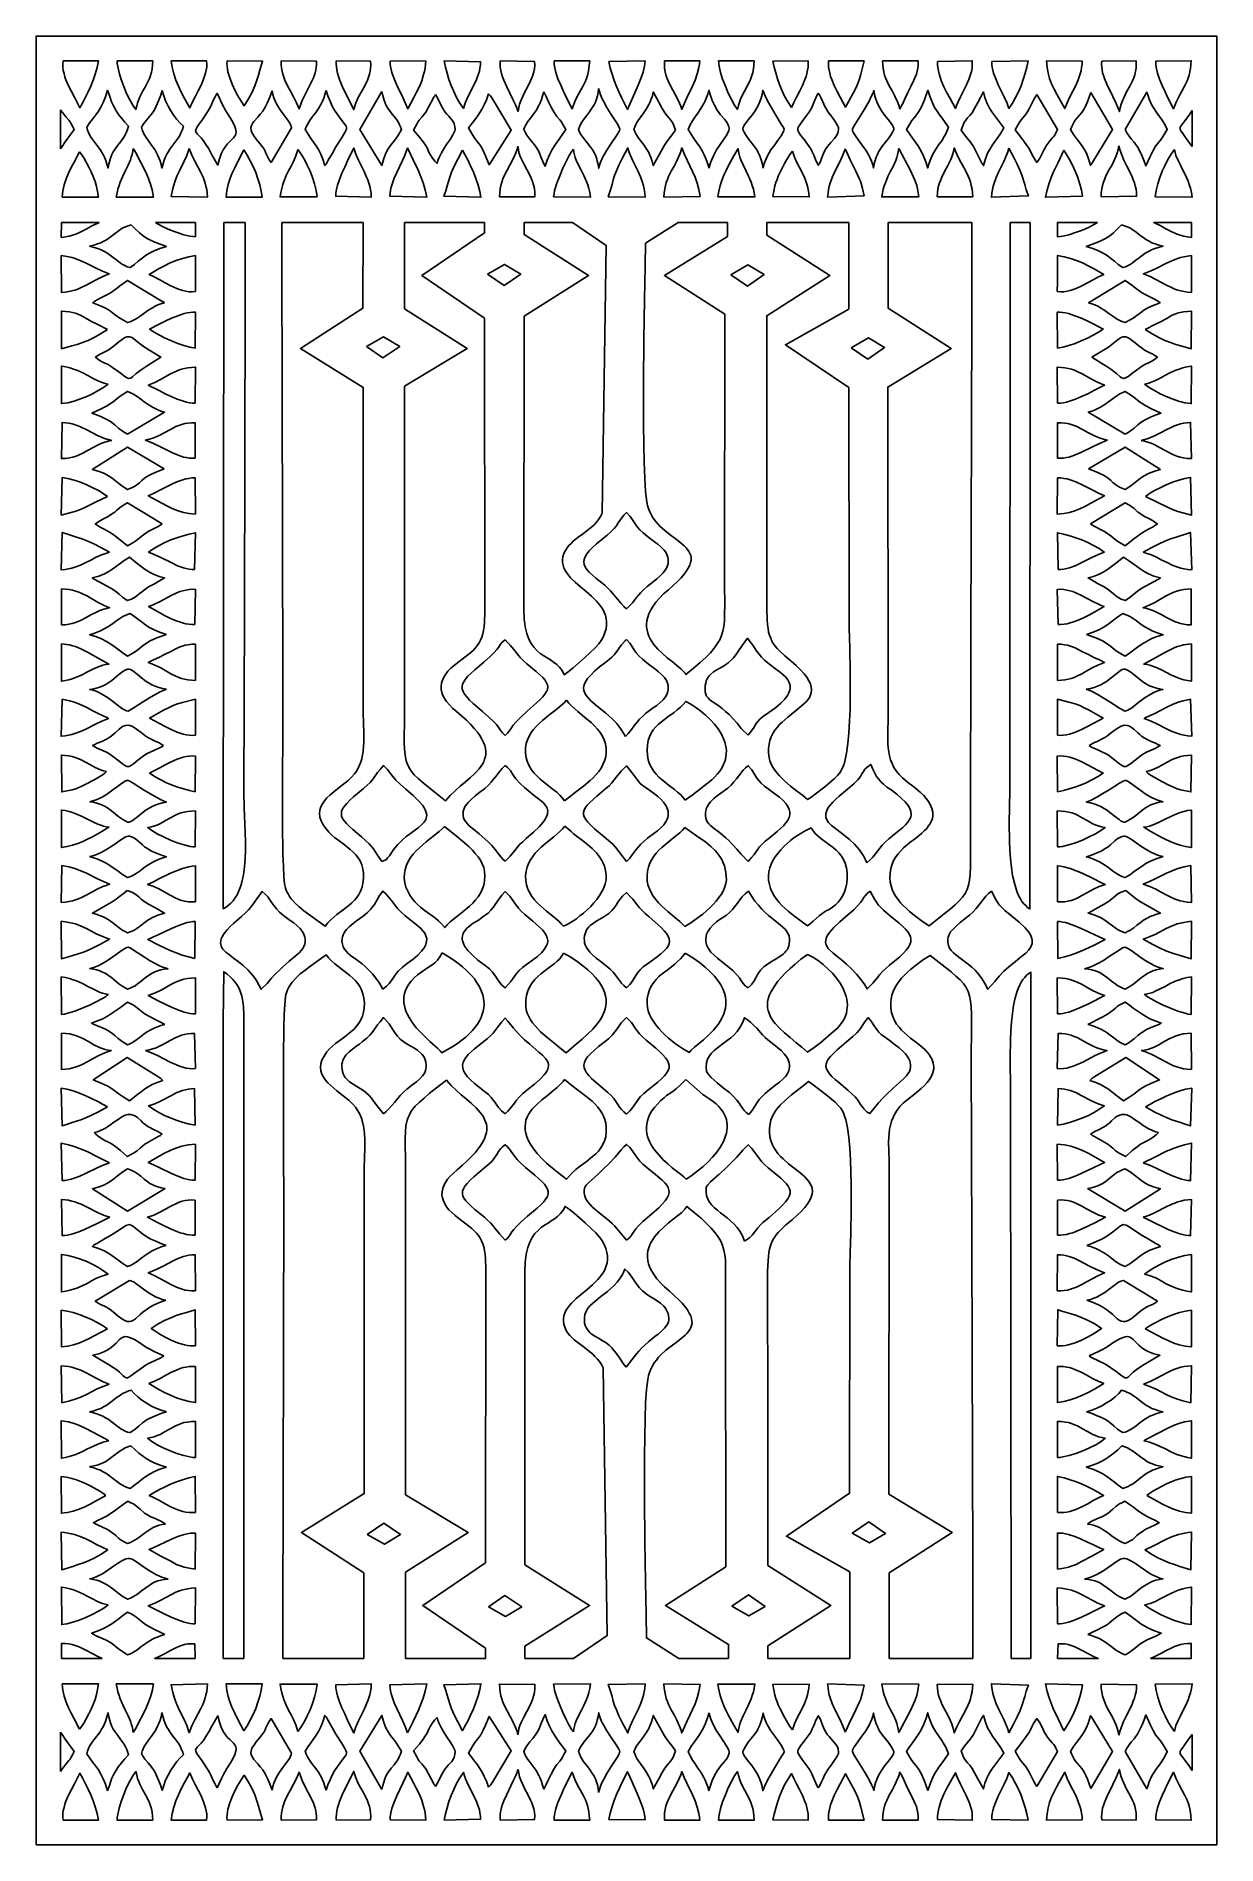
# Model space of a CAD drawing. Header units: millimetres. Extents: x 19522 to 20482, y 3580 to 5050.
import ezdxf

# ---------------------------------------------------------------- set-up
doc = ezdxf.new("R2010")
doc.units = ezdxf.units.MM
doc.header["$MEASUREMENT"] = 0
doc.layers.add('Default', color=7, linetype='Continuous')
doc.layers.add('Layer_1', color=1, linetype='Continuous')

msp = doc.modelspace()

# ---------------------------------------------------------------- linework, layer by layer
at = {"layer": 'Default'}
for p, q in [((19541.6, 4958.8), (19541.6, 4990.7)), ((20461.6, 4990.1), (20461.6, 4960.7)), ((20461.6, 4920.2), (20461.6, 4919.7)), ((19691.6, 4898.9), (19674.4, 4898.9)), ((19787.5, 4898.9), (19721.5, 4898.9)), ((19886.4, 4898.9), (19821.3, 4898.9)), ((19957.8, 4898.9), (19918.4, 4898.9)), ((20083.9, 4898.9), (20043.7, 4898.9)), ((20182.6, 4898.9), (20115.8, 4898.9)), ((20282.4, 4898.9), (20214.6, 4898.9)), ((20329.9, 4898.9), (20313.7, 4898.9)), ((19673.8, 3732), (19690.5, 3732)), ((19722.3, 3732), (19788.2, 3732)), ((19822.1, 3732), (19887.2, 3732)), ((19919.1, 3732), (19958.6, 3732)), ((20044.4, 3732), (20084.7, 3732)), ((20116.6, 3732), (20183.4, 3732)), ((20215.4, 3732), (20283.2, 3732)), ((20314.4, 3732), (20330.6, 3732)), ((20461.6, 3710.7), (20461.6, 3711.2)), ((19541.6, 3672.1), (19541.6, 3640.2)), ((20461.6, 3640.8), (20461.6, 3670.2))]:
    msp.add_line(p, q, dxfattribs=at)
for points in [[(19521.7, 3580.5), (20481.7, 3580.5), (20481.7, 5050.5), (19521.7, 5050.5)], [(19542.2, 4898.9), (19572.9, 4898.9), (19571.3, 4898.3), (19567.1, 4896.2), (19562.9, 4893.9), (19558.6, 4891.6), (19556.3, 4890.6), (19553.9, 4889.6), (19551.3, 4888.7), (19548.5, 4887.9), (19545.5, 4887.3), (19542.1, 4886.9)], [(19618.7, 4898.9), (19651.2, 4898.9), (19651.2, 4887.5), (19649.1, 4887.6), (19646.8, 4887.9), (19641.8, 4889.1), (19636.4, 4890.8), (19630.9, 4892.9), (19625.5, 4895.3), (19620.4, 4897.9)], [(20384.6, 4898.9), (20352.1, 4898.9), (20352.1, 4887.5), (20354.2, 4887.6), (20356.4, 4887.9), (20361.5, 4889.1), (20366.9, 4890.8), (20372.4, 4892.9), (20377.8, 4895.3), (20382.9, 4897.9)], [(20461.1, 4898.9), (20430.4, 4898.9), (20432, 4898.3), (20436.2, 4896.2), (20440.3, 4893.9), (20444.6, 4891.6), (20446.9, 4890.6), (20449.4, 4889.6), (20452, 4888.7), (20454.8, 4887.9), (20457.8, 4887.3), (20461.1, 4886.9)], [(19575.5, 3732), (19542.4, 3732), (19542.4, 3744.2), (19545.4, 3744.1), (19548.2, 3743.7), (19550.9, 3743.2), (19553.4, 3742.5), (19555.9, 3741.6), (19558.2, 3740.6), (19562.7, 3738.4), (19567.2, 3736), (19571.9, 3733.6), (19574.4, 3732.4)], [(19650.9, 3732), (19618, 3732), (19619.3, 3732.5), (19621.8, 3733.5), (19626.5, 3735.9), (19630.9, 3738.4), (19635.4, 3740.7), (19637.6, 3741.7), (19640, 3742.6), (19642.4, 3743.3), (19645, 3743.7), (19647.8, 3743.9), (19650.7, 3743.8)], [(20352.3, 3732), (20385.3, 3732), (20384, 3732.5), (20381.5, 3733.5), (20376.8, 3735.9), (20372.3, 3738.4), (20367.9, 3740.7), (20365.7, 3741.7), (20363.3, 3742.6), (20360.9, 3743.3), (20358.3, 3743.7), (20355.5, 3743.9), (20352.6, 3743.8)], [(20427.8, 3732), (20460.9, 3732), (20460.9, 3744.2), (20457.9, 3744.1), (20455, 3743.7), (20452.4, 3743.2), (20449.8, 3742.5), (20447.4, 3741.6), (20445.1, 3740.6), (20440.6, 3738.4), (20436.1, 3736), (20431.3, 3733.6), (20428.8, 3732.4)]]:
    msp.add_lwpolyline(points, close=True, dxfattribs=at)
at = {"layer": 'Layer_1'}
for points in [[(19543.6, 5030.4), (19543.4, 5027.8), (19543.5, 5025.2), (19543.8, 5022.6), (19544.4, 5020.1), (19545.1, 5017.5), (19545.9, 5015), (19548.1, 5010.2), (19550.4, 5005.4), (19552.9, 5000.9), (19555.2, 4996.5), (19557.2, 4992.3), (19559.6, 4996.5), (19561.9, 5000.8), (19564.1, 5005.3), (19566.2, 5009.9), (19568.1, 5014.7), (19569.7, 5019.7), (19571.2, 5024.9), (19572.4, 5030.3)], [(19587.6, 5030.4), (19587.7, 5028.2), (19588, 5025.9), (19589.1, 5020.7), (19590.8, 5015.2), (19592.9, 5009.5), (19595.3, 5003.9), (19597.8, 4998.8), (19600.4, 4994.4), (19602.9, 4990.9), (19603.5, 4993.8), (19604.2, 4996.4), (19605.1, 4998.9), (19606.1, 5001.2), (19608.3, 5005.6), (19610.6, 5009.7), (19612.8, 5014), (19613.8, 5016.2), (19614.7, 5018.6), (19615.4, 5021.2), (19616, 5024), (19616.3, 5027.1), (19616.5, 5030.4)], [(19648.9, 5030.4), (19644.9, 5030.4), (19631.5, 5030.4), (19632.4, 5025.2), (19633.7, 5019.9), (19635.4, 5014.8), (19637.4, 5009.8), (19639.7, 5004.9), (19642, 5000.3), (19644.4, 4996), (19646.8, 4992.1), (19648.7, 4996.7), (19651, 5001.3), (19653.4, 5006), (19655.8, 5010.7), (19657.9, 5015.5), (19658.7, 5017.9), (19659.5, 5020.3), (19660, 5022.8), (19660.4, 5025.3), (19660.5, 5027.8), (19660.3, 5030.4)], [(19676.9, 5030.4), (19676.8, 5028.3), (19676.9, 5026.1), (19677.3, 5023.8), (19677.7, 5021.4), (19679.2, 5016.5), (19681.1, 5011.5), (19683.3, 5006.6), (19685.8, 5001.9), (19688.4, 4997.6), (19690.8, 4993.9), (19694.4, 4999.6), (19697.3, 5005), (19699.5, 5010), (19701.2, 5014.6), (19702.6, 5018.9), (19703.7, 5022.9), (19704.7, 5026.6), (19705.8, 5030.1)], [(19720.9, 5030.4), (19721, 5027.5), (19721.3, 5024.8), (19721.7, 5022.1), (19722.3, 5019.6), (19723.1, 5017.1), (19724, 5014.8), (19726.1, 5010.2), (19728.4, 5005.7), (19730.9, 5001.1), (19733.3, 4996.4), (19735.5, 4991.4), (19738.1, 4998.2), (19740.7, 5003.7), (19745.3, 5012.7), (19747.2, 5016.6), (19748.6, 5020.6), (19749.1, 5022.8), (19749.5, 5025), (19749.8, 5027.5), (19749.8, 5030.1)], [(19765.7, 5030.3), (19765.6, 5028), (19765.8, 5025.5), (19766.2, 5023), (19766.8, 5020.4), (19767.6, 5017.8), (19768.5, 5015.2), (19770.6, 5009.9), (19773.1, 5004.6), (19775.6, 4999.6), (19777.9, 4995), (19779.9, 4990.8), (19780.7, 4993.5), (19781.7, 4996.2), (19783.9, 5001.1), (19786.4, 5005.7), (19788.9, 5010.2), (19791.1, 5014.8), (19792, 5017.1), (19792.8, 5019.5), (19793.3, 5022), (19793.7, 5024.5), (19793.8, 5027.3), (19793.6, 5030.1)], [(19809.6, 5030.2), (19809.6, 5028.1), (19809.9, 5025.8), (19810.4, 5023.4), (19811, 5020.9), (19812.8, 5015.9), (19814.9, 5010.7), (19819.8, 5000.5), (19822, 4995.7), (19823.9, 4991.5), (19828.8, 5000.5), (19831.1, 5005), (19833.3, 5009.5), (19835.3, 5014.2), (19836.8, 5019.2), (19837.5, 5021.8), (19838, 5024.6), (19838.3, 5027.4), (19838.5, 5030.4)], [(19853.6, 5030.3), (19854.6, 5025.4), (19855.9, 5020.3), (19857.4, 5015.3), (19859.2, 5010.3), (19861.3, 5005.4), (19863.6, 5000.6), (19866.2, 4996), (19869.1, 4991.7), (19869.9, 4994.3), (19870.9, 4996.9), (19873, 5001.7), (19877.6, 5010.7), (19879.7, 5015.2), (19881.4, 5019.8), (19882.1, 5022.1), (19882.6, 5024.6), (19882.9, 5027.1), (19883.1, 5029.7)], [(19899, 5030.4), (19898.9, 5027.9), (19899.1, 5025.3), (19899.5, 5022.7), (19900.1, 5020), (19900.9, 5017.4), (19901.9, 5014.7), (19904.3, 5009.4), (19909.4, 4999.1), (19911.8, 4994.1), (19913.6, 4989.3), (19914.1, 4992.4), (19914.8, 4995.2), (19915.7, 4997.9), (19916.8, 5000.4), (19919.1, 5005.1), (19921.5, 5009.7), (19923.8, 5014.2), (19924.8, 5016.5), (19925.7, 5018.9), (19926.4, 5021.4), (19926.9, 5024), (19927.1, 5026.8), (19927, 5029.8)], [(19943, 5030.4), (19943, 5028.2), (19943.2, 5025.9), (19943.7, 5023.5), (19944.3, 5021), (19946, 5015.9), (19948.2, 5010.6), (19950.6, 5005.4), (19953, 5000.4), (19957.5, 4991.4), (19958.6, 4994.5), (19959.7, 4997.3), (19962, 5002), (19966.4, 5010), (19968.3, 5014), (19969.2, 5016.1), (19969.9, 5018.4), (19970.6, 5021), (19971.1, 5023.8), (19971.5, 5026.9), (19971.8, 5030.4)], [(19987.3, 5030), (19988.5, 5024.6), (19990, 5019.5), (19991.7, 5014.5), (19993.7, 5009.6), (19995.8, 5004.8), (19998, 5000.2), (20002.5, 4991), (20004.3, 4995.3), (20006.5, 5000.1), (20011.3, 5010.6), (20013.5, 5016), (20015.2, 5021.1), (20015.9, 5023.6), (20016.4, 5026), (20016.7, 5028.2), (20016.8, 5030.3)], [(20032.6, 5030.4), (20032.5, 5027.3), (20032.7, 5024.4), (20033.1, 5021.6), (20033.8, 5019), (20034.6, 5016.5), (20035.5, 5014.1), (20037.8, 5009.6), (20042.7, 5000.7), (20044.9, 4996), (20045.9, 4993.5), (20046.6, 4990.9), (20048.7, 4995.6), (20050.9, 5000.4), (20055.5, 5009.9), (20057.5, 5014.8), (20059.3, 5019.9), (20060.6, 5025), (20061.1, 5027.7), (20061.4, 5030.4)], [(20076.6, 5030.3), (20076.7, 5028.3), (20077, 5026.1), (20078.2, 5021), (20079.9, 5015.5), (20082.1, 5009.8), (20084.5, 5004.2), (20087.1, 4999), (20089.6, 4994.5), (20092, 4991), (20092.7, 4994), (20093.5, 4996.8), (20094.4, 4999.3), (20095.4, 5001.6), (20097.6, 5005.8), (20099.9, 5009.8), (20102, 5013.9), (20102.9, 5016.1), (20103.7, 5018.5), (20104.4, 5021), (20105, 5023.8), (20105.3, 5027), (20105.4, 5030.4)], [(20120.7, 5030.2), (20121.8, 5025.4), (20123.1, 5020.6), (20124.5, 5015.9), (20126.1, 5011.2), (20128, 5006.5), (20130.2, 5001.8), (20132.8, 4997.2), (20135.8, 4992.6), (20137.8, 4996.6), (20140, 5001), (20142.4, 5005.5), (20144.8, 5010.3), (20146.8, 5015.2), (20147.7, 5017.7), (20148.4, 5020.2), (20148.9, 5022.8), (20149.3, 5025.3), (20149.5, 5027.9), (20149.4, 5030.4)], [(20166, 5030.4), (20165.9, 5027.9), (20166.1, 5025.4), (20166.5, 5022.9), (20167, 5020.4), (20167.7, 5017.8), (20168.6, 5015.3), (20170.7, 5010.3), (20173, 5005.5), (20175.4, 5000.9), (20179.7, 4992.7), (20186.1, 5004.1), (20188.2, 5008.3), (20189.8, 5012), (20191.1, 5015.7), (20192.2, 5019.7), (20194.9, 5030.3)], [(20210, 5030.4), (20210.1, 5027.1), (20210.4, 5024.2), (20210.9, 5021.4), (20211.6, 5018.9), (20212.4, 5016.6), (20213.3, 5014.3), (20215.3, 5010.2), (20217.6, 5006.1), (20220, 5001.8), (20222.2, 4997), (20223.2, 4994.3), (20224.1, 4991.4), (20226.3, 4995.7), (20228.4, 5000.2), (20230.5, 5004.8), (20232.9, 5009.5), (20235.4, 5014.6), (20236.5, 5017.1), (20237.4, 5019.5), (20238.1, 5021.9), (20238.6, 5024.5), (20238.8, 5027.3), (20238.8, 5030.4)], [(20254.7, 5029.9), (20254.7, 5027.4), (20254.9, 5024.9), (20255.4, 5022.4), (20256, 5019.8), (20256.8, 5017.2), (20257.7, 5014.5), (20259.8, 5009.3), (20262.3, 5004.3), (20264.8, 4999.7), (20269.2, 4991.8), (20270, 4994.2), (20271, 4996.6), (20273.2, 5001.2), (20278, 5010.5), (20280.1, 5015.2), (20281, 5017.6), (20281.8, 5020), (20282.4, 5022.5), (20282.8, 5025.1), (20282.9, 5027.7), (20282.8, 5030.5)], [(20298.7, 5029.8), (20298.8, 5027.5), (20299.1, 5025.1), (20299.5, 5022.8), (20300.2, 5020.4), (20301.9, 5015.7), (20304, 5010.9), (20308.7, 5001.3), (20310.9, 4996.5), (20312.7, 4991.7), (20315.5, 4996), (20318.1, 5000.5), (20320.4, 5005.3), (20322.5, 5010.2), (20324.2, 5015.2), (20325.8, 5020.3), (20327.1, 5025.3), (20328.2, 5030.4)], [(20343.3, 5030.4), (20343.7, 5025.2), (20344.5, 5020.5), (20345.7, 5016.1), (20347.4, 5011.8), (20349.4, 5007.4), (20351.9, 5002.7), (20358, 4991.6), (20360, 4996.4), (20362.3, 5001.1), (20367, 5010.4), (20369.1, 5015.1), (20370.7, 5019.9), (20371.3, 5022.4), (20371.8, 5025), (20372.1, 5027.6), (20372.2, 5030.2)], [(20388.1, 5030.1), (20388, 5027.7), (20388.1, 5025.3), (20388.4, 5023), (20388.8, 5020.7), (20389.5, 5018.4), (20390.3, 5016.2), (20392.2, 5011.6), (20397.1, 5001.5), (20399.8, 4995.7), (20402.5, 4989.2), (20403.1, 4992.3), (20403.9, 4995.2), (20404.9, 4997.9), (20406, 5000.4), (20408.4, 5005.2), (20410.9, 5009.8), (20413.2, 5014.3), (20414.2, 5016.7), (20415, 5019.1), (20415.6, 5021.7), (20416.1, 5024.4), (20416.2, 5027.3), (20416.1, 5030.3)], [(20432, 5030.1), (20432.1, 5027.8), (20432.4, 5025.4), (20432.9, 5022.9), (20433.5, 5020.5), (20435.2, 5015.4), (20437.3, 5010.3), (20439.6, 5005.3), (20442, 5000.4), (20446.4, 4991.5), (20448.7, 4996.9), (20451, 5001.6), (20455.5, 5009.9), (20457.5, 5014.2), (20458.4, 5016.4), (20459.1, 5018.8), (20459.8, 5021.4), (20460.3, 5024.1), (20460.7, 5027.1), (20460.9, 5030.5)], [(19579.8, 5006.5), (19578.1, 5001.2), (19576.3, 4996.7), (19574.4, 4992.9), (19572.3, 4989.6), (19570.2, 4986.5), (19567.8, 4983.4), (19565.4, 4980.2), (19562.8, 4976.5), (19563.5, 4974.2), (19564.3, 4972.2), (19565.2, 4970.3), (19566.3, 4968.5), (19568.6, 4965.2), (19571.1, 4962), (19573.7, 4958.5), (19574.9, 4956.5), (19576.1, 4954.4), (19577.3, 4952), (19578.3, 4949.4), (19579.3, 4946.5), (19580.2, 4943.2), (19580.8, 4946.5), (19581.5, 4949.4), (19582.4, 4952), (19583.3, 4954.4), (19584.4, 4956.5), (19585.6, 4958.4), (19588, 4961.8), (19590.5, 4965), (19592.9, 4968.4), (19594.1, 4970.3), (19595.1, 4972.4), (19596.1, 4974.7), (19596.9, 4977.3), (19593.8, 4980.6), (19591.1, 4983.7), (19588.7, 4986.7), (19586.7, 4989.8), (19584.8, 4993.2), (19583.1, 4997), (19581.5, 5001.4)], [(19624.2, 5006.4), (19623, 5002.5), (19621.3, 4998), (19619.4, 4993.5), (19617.6, 4990.1), (19616.4, 4988.3), (19615.3, 4986.8), (19612.8, 4983.9), (19610.2, 4980.7), (19608.8, 4978.8), (19607.4, 4976.5), (19608, 4974.4), (19608.7, 4972.4), (19609.6, 4970.6), (19610.7, 4968.8), (19613, 4965.4), (19615.5, 4962), (19618.1, 4958.3), (19619.4, 4956.3), (19620.5, 4954.1), (19621.6, 4951.7), (19622.6, 4949.2), (19623.4, 4946.3), (19624, 4943.2), (19624.9, 4946.6), (19625.9, 4949.7), (19626.9, 4952.4), (19628, 4954.7), (19629.2, 4956.8), (19630.4, 4958.7), (19632.8, 4962), (19635.2, 4965.1), (19637.6, 4968.4), (19638.7, 4970.3), (19639.7, 4972.4), (19640.7, 4974.7), (19641.5, 4977.4), (19638.9, 4979.8), (19636.2, 4982.8), (19633.6, 4986.1), (19631.2, 4989.8), (19629, 4993.7), (19627, 4997.8), (19625.4, 5002.1)], [(19668.9, 5004.2), (19668, 5002.8), (19667.2, 5001.2), (19665.5, 4997.6), (19663.8, 4993.7), (19662.8, 4991.8), (19661.6, 4989.9), (19656.3, 4982), (19653, 4977.2), (19652, 4975.6), (19651.5, 4974.4), (19651.3, 4973.5), (19651.5, 4972.7), (19652.1, 4971.8), (19653, 4970.8), (19655.8, 4967.8), (19657.7, 4965.5), (19659.7, 4962.5), (19662.1, 4958.8), (19664.6, 4954), (19669.4, 4945.7), (19670.7, 4950.7), (19672.2, 4954.9), (19673.8, 4958.2), (19675.6, 4960.9), (19677.4, 4963.1), (19679.2, 4964.9), (19682.2, 4967.9), (19683.3, 4969.2), (19684.1, 4970.7), (19684.4, 4972.4), (19684.2, 4974.4), (19683.4, 4977), (19682, 4980), (19679.8, 4983.9), (19676.7, 4988.5), (19675.3, 4990.7), (19674.2, 4992.7), (19672.4, 4996.4), (19670.9, 5000.1)], [(19713.5, 5006), (19711.8, 5000.9), (19709.9, 4996.5), (19707.9, 4992.8), (19705.9, 4989.6), (19703.9, 4987), (19702, 4984.7), (19698.7, 4981), (19697.5, 4979.4), (19696.7, 4977.8), (19696.3, 4976.1), (19696.5, 4974.2), (19697.2, 4972.1), (19698.6, 4969.6), (19700.7, 4966.7), (19703.6, 4963.2), (19705.6, 4960.8), (19707, 4958.7), (19707.9, 4957), (19708.6, 4955.3), (19710.1, 4952), (19711.2, 4950.1), (19712.8, 4947.8), (19729.4, 4975.9), (19729.1, 4977.2), (19728.6, 4978.5), (19727.9, 4979.9), (19727, 4981.3), (19724.8, 4984.3), (19722.3, 4987.6), (19719.7, 4991.3), (19717.2, 4995.5), (19716.1, 4997.9), (19715.1, 5000.4), (19714.2, 5003.1)], [(19757.5, 5006.2), (19756.5, 5003), (19755.5, 5000.1), (19754.5, 4997.6), (19753.4, 4995.4), (19751.3, 4991.6), (19749, 4988.4), (19746.8, 4985.4), (19744.6, 4982.4), (19742.4, 4978.8), (19741.4, 4976.8), (19740.4, 4974.5), (19742.8, 4970.7), (19745.1, 4967.4), (19749.3, 4961.4), (19751.3, 4958.3), (19753.2, 4954.7), (19754.9, 4950.4), (19756.5, 4945.3), (19757.4, 4946.4), (19757.5, 4946.4), (19759.2, 4949.6), (19762.6, 4955.5), (19765.4, 4960.4), (19769.9, 4967.6), (19772.8, 4972.2), (19773.6, 4973.7), (19774, 4975), (19774.1, 4976.2), (19773.7, 4977.3), (19773, 4978.5), (19772, 4979.9), (19768.8, 4983.9), (19766.8, 4986.8), (19764.3, 4990.4), (19762.5, 4993.7), (19760.7, 4997.6), (19759, 5001.9)], [(19802.9, 5005.5), (19785, 4974.5), (19802.8, 4945.4), (19804.4, 4951), (19806.1, 4955.3), (19807.9, 4958.8), (19809.8, 4961.7), (19814.1, 4967.1), (19816.3, 4970.4), (19818.7, 4974.5), (19817.9, 4976.8), (19817, 4978.9), (19816, 4980.8), (19814.9, 4982.4), (19812.7, 4985.3), (19810.4, 4988.1), (19808.2, 4991.1), (19807.1, 4992.8), (19806.1, 4994.8), (19805.2, 4996.9), (19804.3, 4999.4), (19803.6, 5002.3)], [(19846.5, 5003), (19846.2, 5002.3), (19846, 5001.9), (19845.7, 5001.7), (19845.3, 5001.4), (19845.1, 5001.1), (19844.9, 5000.4), (19838.5, 4988.7), (19835.3, 4984.7), (19833.2, 4982.3), (19832.3, 4981.1), (19831.4, 4979.4), (19828.6, 4974), (19833.3, 4968.5), (19836.5, 4964.6), (19838.4, 4961.8), (19839.6, 4959.7), (19841.1, 4956.3), (19842.2, 4954.2), (19844.1, 4951.4), (19845.8, 4948.9), (19847.7, 4947.1), (19848.4, 4949.3), (19849.2, 4951.4), (19851.2, 4955.6), (19853.5, 4959.5), (19856, 4963.2), (19858.3, 4966.6), (19860.3, 4969.7), (19861.7, 4972.4), (19862.1, 4973.6), (19862.3, 4974.7), (19862.2, 4977.1), (19861.7, 4979.2), (19860.9, 4981), (19859.7, 4982.6), (19857.1, 4985.6), (19855.7, 4987), (19854.4, 4988.6), (19853.1, 4990.4), (19852.1, 4992.3), (19850.3, 4995.8), (19848.5, 4999.4)], [(19889.6, 5003.6), (19887.9, 4998.8), (19886.1, 4994.8), (19884.3, 4991.4), (19882.5, 4988.4), (19880.5, 4985.5), (19878.3, 4982.6), (19873.3, 4975.9), (19876.3, 4970.7), (19878.5, 4967.4), (19881.7, 4963.2), (19883.2, 4961.1), (19884.9, 4958), (19887.1, 4953.2), (19890, 4946), (19908, 4974), (19892.7, 4999.5), (19891.1, 5001.9)], [(19934.4, 5005.2), (19933.5, 5001.9), (19932.5, 4999), (19931.5, 4996.4), (19930.4, 4994.1), (19928.2, 4990.1), (19925.9, 4986.8), (19923.7, 4983.9), (19921.6, 4981.1), (19919.7, 4978), (19918.9, 4976.3), (19918.2, 4974.5), (19919.5, 4972), (19920.7, 4970), (19923.1, 4966.8), (19925.6, 4963.9), (19926.9, 4962.2), (19928.3, 4960.2), (19929.5, 4958.1), (19930.6, 4956.2), (19932.1, 4952.4), (19933.6, 4948.7), (19934.5, 4946.8), (19935.6, 4944.7), (19937.2, 4949.7), (19939, 4954), (19941, 4957.8), (19943.1, 4961.3), (19947.6, 4967.7), (19949.9, 4971), (19952.3, 4974.5), (19950.9, 4977.2), (19949.7, 4979.3), (19948.6, 4981), (19947.5, 4982.5), (19945.2, 4985.3), (19942.6, 4989), (19940.4, 4992.9), (19938.3, 4997.2), (19936.3, 5001.5)], [(19979, 5008), (19978.6, 5004.8), (19978.1, 5001.9), (19977.3, 4999.2), (19976.4, 4996.8), (19975.4, 4994.7), (19974.2, 4992.7), (19971.7, 4989), (19969.1, 4985.7), (19966.6, 4982.3), (19965.4, 4980.5), (19964.4, 4978.7), (19963.5, 4976.7), (19962.7, 4974.5), (19963.6, 4972.4), (19964.7, 4970.6), (19967, 4967.2), (19972, 4961.1), (19974.3, 4957.7), (19975.4, 4955.8), (19976.4, 4953.8), (19977.2, 4951.5), (19978, 4949), (19978.6, 4946.2), (19979.1, 4943.1), (19979.7, 4945.6), (19980.6, 4948.1), (19981.7, 4950.6), (19982.9, 4953.1), (19985.7, 4957.9), (19988.6, 4962.3), (19993.9, 4969.9), (19995.6, 4972.8), (19996.1, 4973.9), (19996.3, 4974.8), (19996.1, 4975.6), (19995.7, 4976.6), (19994, 4979.4), (19988.7, 4987.5), (19985.7, 4992.4), (19982.9, 4997.6), (19981.7, 5000.2), (19980.6, 5002.8), (19979.7, 5005.4)], [(20041.6, 4974.1), (20040.3, 4977.8), (20039, 4980.4), (20037.7, 4982.3), (20036.3, 4983.9), (20034.7, 4985.7), (20032.9, 4988.2), (20030.7, 4991.7), (20028.1, 4996.8), (20023.5, 5005.1), (20022.8, 5002.1), (20021.9, 4999.4), (20021, 4997), (20020, 4994.9), (20017.8, 4991.2), (20015.6, 4988), (20013.3, 4985), (20011.2, 4982), (20010.2, 4980.4), (20009.3, 4978.6), (20008.5, 4976.7), (20007.8, 4974.5), (20008.8, 4972.4), (20009.7, 4970.5), (20011.7, 4967.4), (20013.8, 4964.7), (20015.8, 4962.2), (20017.8, 4959.3), (20019.8, 4955.8), (20020.8, 4953.7), (20021.7, 4951.3), (20022.7, 4948.5), (20023.5, 4945.3), (20032.6, 4961.8), (20034.8, 4965.2), (20036.9, 4967.9), (20039.1, 4970.7)], [(20069, 4943.1), (20069.5, 4945.8), (20070.3, 4948.3), (20071.3, 4950.9), (20072.5, 4953.3), (20075, 4958), (20077.8, 4962.3), (20082.8, 4969.6), (20084.4, 4972.5), (20084.9, 4973.7), (20085.1, 4974.8), (20085.1, 4975.8), (20085, 4976.9), (20084.2, 4978.9), (20083, 4980.9), (20081.5, 4982.9), (20078.2, 4986.6), (20076.7, 4988.5), (20075.4, 4990.2), (20073.2, 4994.3), (20071.5, 4998.3), (20070, 5002.3), (20068.7, 5006.5), (20067.8, 5003.4), (20066.8, 5000.5), (20065.7, 4998), (20064.6, 4995.7), (20062.2, 4991.6), (20059.8, 4988), (20057.5, 4984.8), (20055.3, 4981.6), (20053.4, 4978.3), (20052.7, 4976.5), (20052, 4974.5), (20054.6, 4970.2), (20057, 4966.6), (20061.3, 4960.5), (20063.3, 4957.4), (20065.2, 4953.6), (20067.1, 4949)], [(20112.8, 4943.2), (20113.4, 4945.8), (20114.2, 4948.4), (20115.3, 4950.9), (20116.5, 4953.3), (20119.2, 4958), (20122.2, 4962.2), (20125.1, 4966.1), (20127.5, 4969.5), (20129.2, 4972.4), (20129.7, 4973.7), (20129.9, 4974.8), (20129.3, 4976.2), (20127.6, 4979), (20122.4, 4987.7), (20119.3, 4992.8), (20116.5, 4997.9), (20114.1, 5002.6), (20112.5, 5006.5), (20112, 5003.2), (20111.2, 5000.1), (20110.2, 4997.3), (20109, 4994.6), (20107.7, 4992.2), (20106.3, 4989.9), (20103.5, 4985.9), (20100.7, 4982.5), (20098.4, 4979.5), (20097.5, 4978.2), (20096.8, 4976.9), (20096.4, 4975.7), (20096.3, 4974.5), (20097.3, 4972.4), (20098.4, 4970.6), (20100.7, 4967.2), (20105.6, 4961.1), (20107.9, 4957.7), (20108.9, 4955.9), (20109.9, 4953.8), (20110.8, 4951.6), (20111.6, 4949.1), (20112.3, 4946.3)], [(20157.7, 5004.1), (20156.6, 5002.3), (20155.6, 5000.4), (20154, 4996.6), (20152.4, 4992.6), (20151.3, 4990.5), (20150, 4988.4), (20146, 4982.9), (20143.2, 4979.2), (20141.5, 4976.7), (20141.1, 4975.6), (20140.9, 4974.7), (20141, 4973.7), (20141.5, 4972.7), (20143.2, 4970.1), (20146.1, 4966.4), (20150.2, 4960.8), (20151.5, 4958.8), (20152.5, 4956.9), (20154.2, 4953.1), (20155.8, 4949.3), (20156.7, 4947.4), (20157.7, 4945.5), (20158.8, 4947.5), (20159.6, 4949.4), (20161.2, 4953.1), (20162.8, 4956.9), (20163.9, 4958.9), (20165.2, 4960.9), (20166.5, 4962.5), (20167.9, 4964.1), (20170.8, 4967.4), (20172.1, 4969.2), (20173.2, 4971), (20173.9, 4972.8), (20174.2, 4974.8), (20174, 4976.2), (20173.2, 4977.9), (20172.2, 4979.8), (20170.9, 4981.8), (20168.1, 4985.7), (20165.8, 4988.8), (20164.3, 4991.2), (20163.1, 4993.3), (20161.4, 4997.1), (20159.8, 5000.5), (20158.9, 5002.2)], [(20202.9, 5006.5), (20202.2, 5004.5), (20201.3, 5002.4), (20198.9, 4997.6), (20196, 4992.5), (20193, 4987.5), (20187.7, 4979), (20186.1, 4976.2), (20185.5, 4974.8), (20185.6, 4973.6), (20186.1, 4972.4), (20186.9, 4971), (20187.9, 4969.4), (20190.3, 4966), (20193.2, 4962.1), (20196.2, 4957.9), (20199, 4953.3), (20200.2, 4950.9), (20201.2, 4948.4), (20202, 4945.9), (20202.6, 4943.3), (20203.2, 4946.6), (20203.9, 4949.5), (20204.7, 4952.1), (20205.7, 4954.4), (20206.7, 4956.4), (20207.7, 4958.2), (20210, 4961.4), (20214.8, 4967.2), (20217, 4970.5), (20218.1, 4972.4), (20219.1, 4974.5), (20219, 4975.7), (20218.6, 4976.9), (20217.9, 4978.2), (20217, 4979.5), (20214.7, 4982.5), (20211.9, 4985.9), (20209.1, 4989.9), (20207.7, 4992.2), (20206.4, 4994.6), (20205.2, 4997.2), (20204.3, 5000.1), (20203.5, 5003.2)], [(20246.8, 5006.5), (20244, 4998.7), (20241.5, 4993.1), (20239.4, 4989.3), (20237.4, 4986.5), (20235.6, 4984.2), (20233.7, 4981.9), (20231.7, 4978.8), (20229.5, 4974.5), (20231.9, 4971), (20234.3, 4967.6), (20236.7, 4964.2), (20239.1, 4960.7), (20241.3, 4957), (20243.3, 4952.9), (20245.1, 4948.3), (20246.6, 4943.2), (20247.6, 4946.5), (20248.6, 4949.5), (20249.7, 4952.1), (20250.8, 4954.5), (20253.2, 4958.7), (20255.6, 4962.3), (20258, 4965.5), (20260.1, 4968.8), (20261.1, 4970.5), (20262, 4972.4), (20262.8, 4974.4), (20263.5, 4976.5), (20260.8, 4980.4), (20258.4, 4983.7), (20256.2, 4986.6), (20254.2, 4989.5), (20252.2, 4992.6), (20250.4, 4996.3), (20248.6, 5000.8)], [(20287.4, 4996.7), (20284.8, 4991.8), (20282.7, 4988.3), (20280.8, 4985.9), (20279.1, 4984), (20277.7, 4982.2), (20276.4, 4980.3), (20275.1, 4977.7), (20273.8, 4974.1), (20276.6, 4970.3), (20279, 4967.3), (20281.3, 4964.4), (20283.8, 4960.7), (20291, 4946.8), (20291.4, 4946.5), (20291.6, 4946.1), (20292, 4945.3), (20293.6, 4950.8), (20295.3, 4955.3), (20297.3, 4959), (20299.3, 4962.2), (20303.7, 4968.2), (20306.1, 4971.7), (20308.5, 4975.9), (20303.6, 4982.4), (20301.2, 4985.7), (20298.9, 4989), (20296.7, 4992.6), (20294.8, 4996.4), (20293.2, 5000.5), (20292, 5005.1)], [(20335.3, 5003), (20334, 5001), (20332.9, 4999), (20331, 4995.2), (20329.2, 4991.5), (20328, 4989.5), (20326.6, 4987.4), (20321.8, 4981.4), (20320.1, 4978.7), (20317.8, 4974.4), (20323.3, 4967.2), (20326.8, 4962.5), (20328.8, 4959.5), (20329.9, 4957.6), (20331.3, 4954.5), (20332.7, 4952), (20335.3, 4947.8), (20336.6, 4949.6), (20337.7, 4951.4), (20339.6, 4955), (20341.4, 4958.5), (20343.5, 4962.1), (20344.8, 4963.9), (20346, 4965.3), (20347.9, 4967.5), (20348.9, 4968.6), (20349.9, 4970.1), (20350.9, 4972), (20352.2, 4974.5)], [(20379.4, 5004.7), (20376.5, 4997.1), (20375.2, 4994.2), (20374, 4991.9), (20372.9, 4990), (20371.9, 4988.5), (20370, 4986.2), (20368.3, 4984.3), (20366.6, 4982.2), (20365.7, 4980.8), (20364.8, 4979.2), (20363.8, 4977.1), (20362.8, 4974.5), (20365.2, 4970.6), (20367.6, 4967.3), (20371.9, 4961.7), (20373.8, 4958.7), (20375.7, 4955.3), (20377.4, 4950.9), (20379, 4945.5), (20380.1, 4947), (20381.6, 4949.7), (20396.9, 4974.5)], [(20407.3, 4974.5), (20408.6, 4971.9), (20409.8, 4970), (20410.9, 4968.4), (20412.1, 4967.1), (20414.4, 4964.4), (20415.7, 4962.7), (20417.2, 4960.4), (20419.1, 4956.9), (20421, 4952.9), (20422.6, 4948.8), (20424, 4945), (20427.6, 4952.6), (20430, 4957.6), (20431.7, 4960.5), (20432.9, 4962.4), (20435.8, 4965.9), (20438.1, 4969.1), (20441.4, 4974.5), (20439.4, 4978.8), (20437.3, 4982.3), (20435.1, 4985.3), (20433, 4988.2), (20430.8, 4991.3), (20428.7, 4994.9), (20426.7, 4999.3), (20425.8, 5002), (20424.8, 5004.9)], [(19557.1, 4956.5), (19552.5, 4948), (19550.2, 4943.6), (19548.1, 4939.1), (19546.1, 4934.4), (19544.6, 4929.7), (19543.9, 4927.2), (19543.5, 4924.8), (19543.1, 4922.3), (19542.9, 4919.7), (19572.3, 4919.7), (19571.7, 4924.1), (19570.8, 4928.3), (19569.6, 4932.4), (19568.1, 4936.4), (19566.4, 4940.2), (19564.6, 4944.1), (19560.5, 4951.6), (19558.9, 4954.1)], [(19600.7, 4959.1), (19600.4, 4956.7), (19599.8, 4954.3), (19599.1, 4952.1), (19598.3, 4949.9), (19596.4, 4945.6), (19594.3, 4941.3), (19592.1, 4936.7), (19590, 4931.8), (19589.1, 4929.1), (19588.2, 4926.2), (19587.5, 4923.1), (19586.9, 4919.7), (19617, 4919.7), (19616, 4925.5), (19614.8, 4930.2), (19613.2, 4934.7), (19610.8, 4939.9), (19602.5, 4956.2), (19601.6, 4957.6)], [(19646.2, 4959.3), (19644.2, 4953.6), (19642.1, 4948.8), (19638.1, 4940.6), (19636.2, 4936.6), (19634.5, 4932.1), (19632.8, 4926.8), (19631.4, 4920.3), (19661, 4919.6), (19660.8, 4922.8), (19660.4, 4925.8), (19659.8, 4928.5), (19659.2, 4931.1), (19658.4, 4933.5), (19657.4, 4935.8), (19655.4, 4940.2), (19650.7, 4949), (19648.4, 4953.8)], [(19690.6, 4958), (19685.2, 4947.4), (19682.9, 4942.9), (19680.8, 4938.5), (19679.1, 4934.2), (19677.8, 4929.8), (19676.7, 4925), (19676.1, 4919.7), (19705.6, 4919.7), (19704.8, 4924.6), (19703.7, 4929.6), (19702.1, 4934.6), (19700.3, 4939.6), (19698.2, 4944.5), (19695.8, 4949.2), (19693.3, 4953.8)], [(19734.5, 4958.4), (19733.7, 4955.6), (19732.9, 4953.1), (19731, 4948.7), (19729, 4944.8), (19727, 4941), (19725, 4937.1), (19723.2, 4932.4), (19722.3, 4929.8), (19721.5, 4926.8), (19720.8, 4923.5), (19720.1, 4919.8), (19750.2, 4919.9), (19749.4, 4925.1), (19748.1, 4930.4), (19746.4, 4935.6), (19744.5, 4940.7), (19742.2, 4945.6), (19739.8, 4950.3), (19737.2, 4954.6)], [(19779.9, 4959.7), (19775, 4949.2), (19772.6, 4944), (19770.3, 4939), (19768.3, 4934.1), (19766.7, 4929.4), (19766.1, 4927.1), (19765.7, 4924.8), (19765.4, 4922.6), (19765.3, 4920.4), (19794.2, 4919.7), (19794, 4922.8), (19793.5, 4925.7), (19793, 4928.5), (19792.2, 4931.1), (19791.4, 4933.6), (19790.4, 4936), (19788.3, 4940.6), (19783.8, 4949.7), (19781.7, 4954.5), (19780.7, 4957)], [(19823.7, 4959.6), (19821.7, 4954.4), (19819.5, 4949.3), (19815, 4939.7), (19812.9, 4935), (19811.2, 4930.2), (19810.5, 4927.8), (19809.9, 4925.4), (19809.5, 4923), (19809.3, 4920.5), (19839.3, 4919.6), (19837.9, 4925.7), (19836.3, 4931.2), (19834.5, 4936.2), (19832.5, 4941), (19828.2, 4950.1)], [(19868.4, 4957.7), (19864.5, 4950.5), (19861.6, 4944.7), (19859.5, 4940), (19858, 4935.9), (19855.8, 4928.7), (19854.7, 4924.9), (19853.1, 4920.5), (19883.3, 4919.6), (19882.5, 4924.3), (19881.1, 4929.4), (19879.3, 4934.7), (19877.2, 4940), (19875, 4945.1), (19872.7, 4949.9), (19870.4, 4954.2)], [(19913.5, 4961.2), (19912.7, 4958.4), (19911.8, 4955.7), (19910.7, 4953.2), (19909.6, 4950.8), (19907.1, 4946.1), (19904.6, 4941.6), (19902.3, 4936.9), (19901.2, 4934.5), (19900.3, 4931.9), (19899.6, 4929.2), (19899, 4926.3), (19898.6, 4923.2), (19898.4, 4919.9), (19927.3, 4920), (19927.2, 4923.4), (19926.8, 4926.6), (19926.1, 4929.6), (19925.3, 4932.4), (19924.3, 4935), (19923.1, 4937.5), (19920.7, 4942.1), (19918.2, 4946.6), (19916, 4951.1), (19915, 4953.5), (19914.3, 4955.9), (19913.8, 4958.5)], [(19958.5, 4958.7), (19958.2, 4957.9), (19958, 4957.6), (19957.6, 4957.3), (19956.6, 4956.1), (19954.9, 4953), (19952.6, 4948.5), (19950, 4943.1), (19947.4, 4937), (19945.1, 4930.9), (19943.3, 4925), (19942.8, 4922.4), (19942.4, 4919.9), (19972.5, 4919.7), (19971.9, 4923.3), (19971.1, 4926.6), (19970.2, 4929.6), (19969.2, 4932.3), (19967.1, 4937.3), (19964.9, 4941.6), (19962.8, 4945.7), (19960.9, 4949.7), (19960.1, 4951.8), (19959.4, 4953.9), (19958.9, 4956.2)], [(20017, 4919.7), (20016.7, 4923), (20016.2, 4926.1), (20015.5, 4928.9), (20014.8, 4931.5), (20013.1, 4936.2), (20011.1, 4940.5), (20006.8, 4949.1), (20004.7, 4954), (20003.7, 4956.7), (20002.8, 4959.6), (19998.5, 4951.6), (19995.5, 4945.5), (19993.5, 4940.9), (19992.1, 4937.1), (19991, 4933.7), (19990, 4930), (19988.7, 4925.6), (19986.9, 4920)], [(20061.6, 4920.3), (20060.6, 4925.9), (20059.2, 4931), (20057.5, 4935.8), (20055.5, 4940.4), (20051.1, 4949.6), (20048.9, 4954.4), (20046.7, 4959.6), (20045.8, 4956.7), (20044.9, 4954), (20042.7, 4949.2), (20040.4, 4944.9), (20038.1, 4940.7), (20035.9, 4936.3), (20035, 4934), (20034.1, 4931.6), (20033.4, 4929), (20032.8, 4926.1), (20032.3, 4923.1), (20032.1, 4919.7)], [(20089, 4953.3), (20084.7, 4945.4), (20082.8, 4941.4), (20080.9, 4937.4), (20079.3, 4933.3), (20077.9, 4929), (20076.8, 4924.6), (20076.1, 4919.9), (20106.2, 4919.8), (20105.6, 4923.1), (20104.9, 4926.2), (20104, 4929), (20103.1, 4931.8), (20101, 4936.8), (20098.8, 4941.4), (20096.6, 4945.8), (20094.7, 4950.1), (20093.9, 4952.2), (20093.3, 4954.4), (20092.8, 4956.7), (20092.4, 4959.1)], [(20136.8, 4957.1), (20135.7, 4955.7), (20134.6, 4954.3), (20130.5, 4947.4), (20126.5, 4939.4), (20125.1, 4936.6), (20124.1, 4934.1), (20123.2, 4931.6), (20122.4, 4928.7), (20120.7, 4920.2), (20150.2, 4919.8), (20149.9, 4923), (20149.5, 4925.9), (20148.9, 4928.6), (20148.2, 4931.1), (20147.4, 4933.5), (20146.5, 4935.7), (20144.5, 4939.8), (20142.4, 4943.7), (20140.3, 4947.8), (20138.4, 4952.1), (20137.6, 4954.5)], [(20194.9, 4920.6), (20193.5, 4926.6), (20192.5, 4930.7), (20191.9, 4932.7), (20191, 4934.9), (20188.2, 4940.8), (20185.9, 4945.2), (20183.6, 4950.1), (20180.2, 4957.2), (20180.3, 4957.5), (20180.1, 4957.9), (20179.5, 4958.7), (20177.4, 4953.2), (20175.2, 4948.4), (20170.9, 4939.9), (20169, 4935.7), (20167.3, 4931.1), (20166.6, 4928.5), (20166, 4925.8), (20165.6, 4922.8), (20165.2, 4919.6)], [(20239.4, 4919.9), (20238.4, 4926.5), (20237.8, 4929), (20237.1, 4931.3), (20236.2, 4933.5), (20235.2, 4935.8), (20232.6, 4941.3), (20223.1, 4959.1), (20222.7, 4956.5), (20222.1, 4954.1), (20221.4, 4951.8), (20220.6, 4949.5), (20218.7, 4945.2), (20216.5, 4940.8), (20214.3, 4936.3), (20212.2, 4931.4), (20211.3, 4928.8), (20210.5, 4926), (20209.8, 4923), (20209.3, 4919.8)], [(20283.3, 4919.9), (20283.1, 4923.2), (20282.7, 4926.2), (20282.1, 4929), (20281.4, 4931.7), (20280.5, 4934.3), (20279.6, 4936.7), (20277.4, 4941.3), (20272.5, 4950.1), (20270.2, 4954.7), (20269.1, 4957.1), (20268.2, 4959.6), (20267.5, 4956.7), (20266.8, 4954), (20265.9, 4951.5), (20264.8, 4949.2), (20262.6, 4944.7), (20260.3, 4940.4), (20258.1, 4936), (20257.2, 4933.7), (20256.3, 4931.3), (20255.5, 4928.8), (20255, 4926.1), (20254.6, 4923.2), (20254.4, 4920)], [(20312.6, 4959.5), (20311.7, 4956.5), (20310.7, 4953.7), (20308.6, 4948.6), (20306.4, 4944.2), (20304.3, 4940), (20302.3, 4935.7), (20300.6, 4931.1), (20299.9, 4928.6), (20299.3, 4925.8), (20298.8, 4922.8), (20298.5, 4919.6), (20328.5, 4920.6), (20326.8, 4925.7), (20325.5, 4929.9), (20323.1, 4937.6), (20321.5, 4941.7), (20319.4, 4946.5), (20316.5, 4952.3)], [(20357.3, 4957.7), (20352.6, 4947.9), (20348.7, 4939.7), (20346.9, 4935.5), (20345.3, 4930.9), (20343.8, 4925.7), (20342.4, 4919.6), (20372.6, 4920.5), (20371.7, 4925.2), (20370.4, 4930.2), (20368.6, 4935.5), (20366.6, 4940.7), (20364.3, 4945.7), (20362, 4950.3), (20359.6, 4954.4)], [(20402.1, 4961.3), (20401.5, 4958.4), (20400.8, 4955.7), (20399.9, 4953.1), (20398.9, 4950.7), (20396.5, 4946), (20394, 4941.5), (20391.6, 4936.9), (20390.6, 4934.5), (20389.6, 4931.9), (20388.8, 4929.2), (20388.2, 4926.3), (20387.8, 4923.2), (20387.7, 4919.8), (20416.5, 4920.4), (20416.4, 4923.4), (20416, 4926.1), (20415.4, 4928.7), (20414.7, 4931.3), (20413.8, 4933.7), (20412.9, 4936.1), (20410.6, 4940.7), (20408.2, 4945.4), (20405.9, 4950.2), (20403.8, 4955.5), (20402.8, 4958.3)], [(20447.2, 4958.4), (20444.6, 4954.5), (20442, 4950.2), (20439.6, 4945.6), (20437.3, 4940.7), (20435.4, 4935.6), (20433.7, 4930.4), (20432.4, 4925.1), (20431.6, 4919.9), (20461.7, 4919.7), (20461, 4923.5), (20460.2, 4926.9), (20459.3, 4929.9), (20458.3, 4932.7), (20456.3, 4937.5), (20454.2, 4941.7), (20452.1, 4945.5), (20450.2, 4949.4), (20448.5, 4953.6), (20447.8, 4955.9)], [(19599.1, 4897.1), (19602.6, 4893.5), (19605.7, 4890.5), (19608.6, 4888.2), (19611.5, 4886.3), (19614.7, 4884.7), (19618.3, 4883.1), (19627.7, 4879.4), (19622.3, 4877.9), (19617.8, 4876.1), (19614, 4874.2), (19610.7, 4872.1), (19607.7, 4869.9), (19604.8, 4867.5), (19601.6, 4865), (19598.1, 4862.4), (19595.8, 4863.1), (19593.8, 4864), (19592, 4865), (19590.3, 4866), (19587.4, 4868.3), (19584.4, 4870.7), (19581.2, 4873.1), (19579.3, 4874.3), (19577.2, 4875.5), (19574.7, 4876.7), (19572, 4877.8), (19568.8, 4878.8), (19565.2, 4879.8), (19568.6, 4880.6), (19571.6, 4881.6), (19574.3, 4882.6), (19576.7, 4883.8), (19578.8, 4884.9), (19580.7, 4886.2), (19584.1, 4888.7), (19587.2, 4891.2), (19590.5, 4893.5), (19592.3, 4894.6), (19594.3, 4895.5), (19596.6, 4896.4)], [(20404.2, 4897.1), (20400.7, 4893.5), (20397.6, 4890.5), (20394.7, 4888.2), (20391.8, 4886.3), (20388.6, 4884.7), (20385, 4883.1), (20375.6, 4879.4), (20381, 4877.9), (20385.5, 4876.1), (20389.2, 4874.2), (20392.5, 4872.1), (20395.5, 4869.9), (20398.5, 4867.5), (20401.6, 4865), (20405.2, 4862.4), (20407.5, 4863.1), (20409.5, 4864), (20411.3, 4865), (20412.9, 4866), (20415.9, 4868.3), (20418.8, 4870.7), (20422.1, 4873.1), (20424, 4874.3), (20426.1, 4875.5), (20428.5, 4876.7), (20431.3, 4877.8), (20434.4, 4878.8), (20438, 4879.8), (20434.6, 4880.6), (20431.6, 4881.6), (20429, 4882.6), (20426.6, 4883.8), (20424.5, 4884.9), (20422.6, 4886.2), (20419.2, 4888.7), (20416, 4891.2), (20412.7, 4893.5), (20410.9, 4894.6), (20408.9, 4895.5), (20406.7, 4896.4)], [(19542.1, 4872.1), (19545.3, 4871.7), (19548.2, 4871.2), (19550.9, 4870.5), (19553.5, 4869.8), (19558.1, 4868), (19562.4, 4866), (19571, 4861.6), (19575.8, 4859.4), (19581.2, 4857.3), (19575.9, 4855.1), (19571.1, 4852.7), (19562.4, 4848), (19557.9, 4845.9), (19555.6, 4844.9), (19553.3, 4844.1), (19550.7, 4843.4), (19548.1, 4842.9), (19545.2, 4842.5), (19542.2, 4842.2)], [(19651.2, 4842.9), (19648.6, 4842.7), (19645.9, 4842.8), (19643.4, 4843.2), (19640.9, 4843.7), (19638.4, 4844.5), (19636, 4845.4), (19631.2, 4847.5), (19626.7, 4850), (19622.2, 4852.5), (19617.8, 4854.8), (19613.5, 4856.7), (19621.8, 4861.6), (19626.2, 4863.9), (19630.8, 4866.2), (19635.6, 4868.2), (19640.6, 4869.9), (19645.8, 4871.2), (19651.2, 4872.1), (19651.2, 4862.6), (19651.2, 4850.5)], [(20352, 4842.9), (20354.7, 4842.7), (20357.3, 4842.8), (20359.9, 4843.2), (20362.4, 4843.7), (20364.9, 4844.5), (20367.3, 4845.4), (20372, 4847.5), (20376.6, 4850), (20381.1, 4852.5), (20385.5, 4854.8), (20389.8, 4856.7), (20381.5, 4861.6), (20377.1, 4863.9), (20372.5, 4866.2), (20367.7, 4868.2), (20362.7, 4869.9), (20357.5, 4871.2), (20352.1, 4872.1), (20352.1, 4862.6), (20352.1, 4850.5)], [(20461.2, 4872.1), (20458, 4871.7), (20455.1, 4871.2), (20452.3, 4870.5), (20449.8, 4869.8), (20445.2, 4868), (20440.9, 4866), (20432.3, 4861.6), (20427.5, 4859.4), (20422, 4857.3), (20427.4, 4855.1), (20432.1, 4852.7), (20440.9, 4848), (20445.3, 4845.9), (20447.6, 4844.9), (20450, 4844.1), (20452.5, 4843.4), (20455.2, 4842.9), (20458, 4842.5), (20461.1, 4842.2)], [(19624.6, 4834.6), (19624.8, 4834.7), (19625.2, 4834.5), (19625.9, 4833.8), (19623.2, 4832.9), (19620.6, 4832), (19618.4, 4830.9), (19616.3, 4829.8), (19612.5, 4827.5), (19609.3, 4825.2), (19606.2, 4822.9), (19603.1, 4820.8), (19599.8, 4819), (19598.1, 4818.3), (19596.1, 4817.7), (19592.1, 4819.8), (19588.9, 4821.8), (19586.2, 4823.8), (19583.7, 4825.7), (19581, 4827.7), (19577.6, 4829.7), (19573.3, 4831.7), (19567.7, 4833.8), (19569, 4834.7), (19571.8, 4836.5), (19573.9, 4837.6), (19576, 4838.6), (19579.8, 4840.6), (19582.7, 4842.2), (19584.9, 4843.7), (19586.8, 4845), (19590.6, 4848), (19596, 4852)], [(19888.7, 4857), (19902.2, 4847.8), (19915.8, 4857.1), (19902.6, 4864.9)], [(20086.5, 4856.6), (20100.1, 4847.4), (20113.6, 4856.7), (20100.5, 4864.5)], [(20378.7, 4834.6), (20378.4, 4834.7), (20378.1, 4834.5), (20377.4, 4833.8), (20380.1, 4832.9), (20382.6, 4832), (20384.9, 4830.9), (20387, 4829.8), (20390.7, 4827.5), (20394, 4825.2), (20397.1, 4822.9), (20400.1, 4820.8), (20403.4, 4819), (20405.2, 4818.3), (20407.1, 4817.7), (20411.2, 4819.8), (20414.4, 4821.8), (20417, 4823.8), (20419.6, 4825.7), (20422.3, 4827.7), (20425.6, 4829.7), (20430, 4831.7), (20435.6, 4833.8), (20434.2, 4834.7), (20431.5, 4836.5), (20429.3, 4837.6), (20427.3, 4838.6), (20423.5, 4840.6), (20420.6, 4842.2), (20418.3, 4843.7), (20416.4, 4845), (20412.7, 4848), (20407.3, 4852)], [(19579.8, 4812.2), (19574.1, 4808.5), (19568.8, 4805.5), (19563.9, 4803.2), (19559.3, 4801.5), (19555, 4800), (19550.7, 4798.8), (19542.4, 4796.4), (19542.3, 4827), (19548.8, 4826.3), (19551.3, 4825.8), (19553.6, 4825.3), (19555.7, 4824.5), (19557.8, 4823.6), (19562.9, 4820.8), (19567.3, 4818.4), (19571.4, 4816.3)], [(19650.9, 4796.8), (19646.7, 4797.7), (19641.9, 4799.1), (19636.9, 4800.8), (19631.8, 4802.8), (19626.7, 4805.1), (19621.9, 4807.4), (19617.6, 4809.9), (19614, 4812.4), (19621.7, 4816.5), (19626.5, 4818.9), (19631.7, 4821.2), (19637, 4823.3), (19642.2, 4825), (19644.6, 4825.6), (19647, 4826), (19649.2, 4826.2), (19651.3, 4826.1)], [(20352.3, 4796.8), (20356.6, 4797.7), (20361.3, 4799.1), (20366.4, 4800.8), (20371.5, 4802.8), (20376.5, 4805.1), (20381.3, 4807.4), (20385.6, 4809.9), (20389.3, 4812.4), (20381.6, 4816.5), (20376.8, 4818.9), (20371.6, 4821.2), (20366.3, 4823.3), (20361.1, 4825), (20358.6, 4825.6), (20356.3, 4826), (20354, 4826.2), (20352, 4826.1)], [(20423.4, 4812.2), (20429.2, 4808.5), (20434.5, 4805.5), (20439.4, 4803.2), (20444, 4801.5), (20448.3, 4800), (20452.5, 4798.8), (20460.9, 4796.4), (20461, 4827), (20454.5, 4826.3), (20451.9, 4825.8), (20449.7, 4825.3), (20447.6, 4824.5), (20445.4, 4823.6), (20440.4, 4820.8), (20436, 4818.4), (20431.9, 4816.3)], [(19615.1, 4784.5), (19611.1, 4782), (19607.8, 4779.8), (19603.1, 4776.2), (19600.1, 4773.7), (19599, 4772.9), (19598.1, 4772.4), (19597.2, 4772.2), (19596.2, 4772.4), (19595.1, 4773), (19593.8, 4773.9), (19590, 4776.8), (19583.9, 4781.3), (19582, 4782.6), (19580.2, 4783.6), (19577, 4785), (19575.5, 4785.7), (19573.8, 4786.7), (19572, 4788), (19569.9, 4789.7), (19571.9, 4791), (19573.7, 4792), (19577, 4793.7), (19580.3, 4795.4), (19582.1, 4796.5), (19584, 4798), (19589, 4802), (19592.7, 4804.7), (19594.2, 4805.5), (19595.5, 4806), (19596.7, 4806.2), (19597.8, 4806.2), (19598.9, 4805.9), (19600, 4805.3), (19602.4, 4803.5), (19605.6, 4800.9), (19609.8, 4797.6), (19623.1, 4789.7)], [(19790.2, 4798.2), (19803.7, 4789), (19817.3, 4798.3), (19804.1, 4806.1)], [(20184.5, 4797.3), (20198, 4788), (20211.6, 4797.4), (20198.5, 4805.2)], [(20388.1, 4784.5), (20392.2, 4782), (20395.4, 4779.8), (20400.2, 4776.2), (20403.2, 4773.7), (20404.3, 4772.9), (20405.2, 4772.4), (20406.1, 4772.2), (20407, 4772.4), (20408.1, 4773), (20409.5, 4773.9), (20413.3, 4776.8), (20419.3, 4781.3), (20421.3, 4782.6), (20423.1, 4783.6), (20426.2, 4785), (20427.8, 4785.7), (20429.4, 4786.7), (20431.3, 4788), (20433.4, 4789.7), (20431.4, 4791), (20429.6, 4792), (20426.2, 4793.7), (20423, 4795.4), (20421.2, 4796.5), (20419.3, 4798), (20414.3, 4802), (20410.6, 4804.7), (20409.1, 4805.5), (20407.8, 4806), (20406.6, 4806.2), (20405.5, 4806.2), (20404.4, 4805.9), (20403.3, 4805.3), (20400.8, 4803.5), (20397.7, 4800.9), (20393.5, 4797.6), (20380.2, 4789.7)], [(19580.2, 4767.6), (19576.4, 4765), (19572.2, 4762.4), (19567.6, 4759.9), (19562.8, 4757.6), (19557.8, 4755.6), (19552.6, 4753.9), (19547.5, 4752.6), (19542.3, 4751.8), (19542.2, 4782.3), (19545.8, 4781.6), (19549.2, 4780.8), (19552.2, 4779.9), (19554.9, 4778.9), (19559.7, 4776.8), (19563.8, 4774.7), (19567.6, 4772.6), (19571.4, 4770.6), (19575.5, 4768.9), (19577.8, 4768.2)], [(19650.9, 4752.2), (19648.6, 4752.3), (19646.3, 4752.6), (19643.9, 4753.1), (19641.4, 4753.7), (19636.4, 4755.4), (19631.4, 4757.5), (19626.5, 4759.9), (19621.7, 4762.4), (19612.9, 4766.8), (19618.2, 4769.1), (19622.8, 4771.4), (19631, 4776), (19635.2, 4778), (19637.4, 4778.9), (19639.8, 4779.7), (19642.3, 4780.3), (19645, 4780.9), (19648, 4781.2), (19651.3, 4781.5)], [(20352.3, 4752.2), (20354.6, 4752.3), (20357, 4752.6), (20359.4, 4753.1), (20361.9, 4753.7), (20366.8, 4755.4), (20371.8, 4757.5), (20376.8, 4759.9), (20381.6, 4762.4), (20390.4, 4766.8), (20385.1, 4769.1), (20380.4, 4771.4), (20372.2, 4776), (20368.1, 4778), (20365.9, 4778.9), (20363.5, 4779.7), (20361, 4780.3), (20358.2, 4780.9), (20355.3, 4781.2), (20352, 4781.5)], [(20423, 4767.6), (20426.8, 4765), (20431.1, 4762.4), (20435.6, 4759.9), (20440.5, 4757.6), (20445.5, 4755.6), (20450.6, 4753.9), (20455.8, 4752.6), (20460.9, 4751.8), (20461.1, 4782.3), (20457.4, 4781.6), (20454.1, 4780.8), (20451.1, 4779.9), (20448.4, 4778.9), (20443.6, 4776.8), (20439.5, 4774.7), (20435.7, 4772.6), (20431.9, 4770.6), (20427.8, 4768.9), (20425.5, 4768.2)], [(19596.1, 4727.1), (19593.6, 4728.4), (19591.7, 4729.6), (19590.1, 4730.8), (19588.8, 4731.9), (19586.1, 4734.3), (19584.4, 4735.7), (19582.3, 4737.2), (19578.7, 4739.1), (19574.8, 4741), (19570.8, 4742.7), (19567, 4744.1), (19574.6, 4747.7), (19579.4, 4750.1), (19582.3, 4751.8), (19584.2, 4753.1), (19587.6, 4756), (19590.8, 4758.3), (19596.1, 4761.7), (19600.3, 4759.7), (19603.8, 4757.5), (19606.8, 4755.4), (19609.6, 4753.2), (19612.7, 4751), (19616.2, 4748.9), (19620.6, 4746.8), (19623.2, 4745.8), (19626.1, 4744.9)], [(20407.1, 4727.1), (20409.7, 4728.4), (20411.6, 4729.6), (20413.2, 4730.8), (20414.5, 4731.9), (20417.1, 4734.3), (20418.8, 4735.7), (20421, 4737.2), (20424.5, 4739.1), (20428.4, 4741), (20432.4, 4742.7), (20436.2, 4744.1), (20428.7, 4747.7), (20423.9, 4750.1), (20420.9, 4751.8), (20419.1, 4753.1), (20415.7, 4756), (20412.4, 4758.3), (20407.1, 4761.7), (20402.9, 4759.7), (20399.5, 4757.5), (20396.5, 4755.4), (20393.6, 4753.2), (20390.6, 4751), (20387, 4748.9), (20382.7, 4746.8), (20380.1, 4745.8), (20377.2, 4744.9)], [(19583.2, 4721.8), (19580.3, 4721.3), (19577.6, 4720.5), (19575, 4719.6), (19572.6, 4718.6), (19568.1, 4716.2), (19563.6, 4713.6), (19559.1, 4711.2), (19556.7, 4710.1), (19554.2, 4709.1), (19551.5, 4708.3), (19548.6, 4707.7), (19545.6, 4707.3), (19542.2, 4707.2), (19542.8, 4736.5), (19545.7, 4736.3), (19548.4, 4736), (19551, 4735.4), (19553.5, 4734.6), (19555.9, 4733.7), (19558.2, 4732.7), (19562.8, 4730.5), (19567.4, 4728.1), (19572.2, 4725.7), (19577.4, 4723.5), (19580.2, 4722.6)], [(19651, 4707.6), (19648.5, 4707.5), (19646.2, 4707.6), (19643.9, 4707.9), (19641.6, 4708.4), (19639.4, 4709), (19637.2, 4709.8), (19632.6, 4711.8), (19622.7, 4716.8), (19617, 4719.5), (19610.6, 4722.2), (19613.7, 4722.9), (19616.5, 4723.7), (19619.2, 4724.7), (19621.7, 4725.8), (19626.4, 4728.3), (19630.9, 4730.8), (19635.4, 4733.1), (19637.7, 4734.1), (19640.1, 4734.9), (19642.6, 4735.6), (19645.3, 4736), (19648.1, 4736.2), (19651.1, 4736.1)], [(20352.3, 4707.6), (20354.7, 4707.5), (20357.1, 4707.6), (20359.4, 4707.9), (20361.6, 4708.4), (20363.9, 4709), (20366.1, 4709.8), (20370.6, 4711.8), (20380.5, 4716.8), (20386.2, 4719.5), (20392.6, 4722.2), (20389.6, 4722.9), (20386.8, 4723.7), (20384.1, 4724.7), (20381.6, 4725.8), (20376.9, 4728.3), (20372.4, 4730.8), (20367.9, 4733.1), (20365.6, 4734.1), (20363.2, 4734.9), (20360.7, 4735.6), (20358, 4736), (20355.2, 4736.2), (20352.1, 4736.1)], [(20420.1, 4721.8), (20423, 4721.3), (20425.7, 4720.5), (20428.2, 4719.6), (20430.7, 4718.6), (20435.2, 4716.2), (20439.6, 4713.6), (20444.2, 4711.2), (20446.6, 4710.1), (20449.1, 4709.1), (20451.8, 4708.3), (20454.6, 4707.7), (20457.7, 4707.3), (20461, 4707.2), (20460.4, 4736.5), (20457.6, 4736.3), (20454.8, 4736), (20452.2, 4735.4), (20449.8, 4734.6), (20447.4, 4733.7), (20445, 4732.7), (20440.5, 4730.5), (20435.9, 4728.1), (20431.1, 4725.7), (20425.9, 4723.5), (20423.1, 4722.6)], [(19625.9, 4698.8), (19618.4, 4695.8), (19615.6, 4694.5), (19613.3, 4693.3), (19611.4, 4692.2), (19609.9, 4691.2), (19607.7, 4689.3), (19605.8, 4687.5), (19603.7, 4685.8), (19602.4, 4684.9), (19600.7, 4684), (19598.7, 4683), (19596.1, 4681.9), (19592.2, 4684.4), (19589, 4686.8), (19583.5, 4691.2), (19580.6, 4693.1), (19577.2, 4695), (19572.9, 4696.7), (19567.5, 4698.4), (19569, 4699.5), (19571.7, 4701), (19596.1, 4716.5)], [(20377.3, 4698.8), (20384.9, 4695.8), (20387.7, 4694.5), (20390, 4693.3), (20391.8, 4692.2), (20393.3, 4691.2), (20395.6, 4689.3), (20397.5, 4687.5), (20399.6, 4685.8), (20400.9, 4684.9), (20402.6, 4684), (20404.6, 4683), (20407.1, 4681.9), (20411, 4684.4), (20414.2, 4686.8), (20419.7, 4691.2), (20422.7, 4693.1), (20426.1, 4695), (20430.4, 4696.7), (20435.7, 4698.4), (20434.3, 4699.5), (20431.6, 4701), (20407.1, 4716.5)], [(19579.6, 4676.3), (19569.9, 4671.6), (19561.8, 4667.6), (19557.7, 4665.9), (19553.2, 4664.2), (19548.1, 4662.7), (19542.1, 4661.3), (19542.9, 4691.9), (19547.5, 4691), (19552.5, 4689.6), (19557.7, 4687.9), (19562.8, 4685.8), (19567.7, 4683.5), (19572.3, 4681.1), (19576.3, 4678.7)], [(19651.2, 4662.1), (19646.1, 4662.5), (19641.4, 4663.4), (19637.1, 4664.6), (19632.9, 4666.3), (19628.5, 4668.4), (19623.9, 4670.9), (19612.9, 4677), (19617.7, 4679.1), (19622.4, 4681.5), (19631.5, 4686.2), (19636.1, 4688.3), (19640.9, 4690), (19643.3, 4690.6), (19645.8, 4691.1), (19648.4, 4691.4), (19651.1, 4691.5)], [(20352, 4662.1), (20357.2, 4662.5), (20361.8, 4663.4), (20366.2, 4664.6), (20370.4, 4666.3), (20374.8, 4668.4), (20379.4, 4670.9), (20390.3, 4677), (20385.5, 4679.1), (20380.9, 4681.5), (20371.7, 4686.2), (20367.1, 4688.3), (20362.4, 4690), (20359.9, 4690.6), (20357.4, 4691.1), (20354.9, 4691.4), (20352.2, 4691.5)], [(20423.7, 4676.3), (20433.3, 4671.6), (20441.5, 4667.6), (20445.6, 4665.9), (20450.1, 4664.2), (20455.2, 4662.7), (20461.2, 4661.3), (20460.4, 4691.9), (20455.7, 4691), (20450.8, 4689.6), (20445.6, 4687.9), (20440.5, 4685.8), (20435.6, 4683.5), (20431, 4681.1), (20427, 4678.7)], [(19624.2, 4654.1), (19622.2, 4652.7), (19620.3, 4651.6), (19616.6, 4649.7), (19612.8, 4647.8), (19610.9, 4646.6), (19608.9, 4645.2), (19602.9, 4640.3), (19600.3, 4638.6), (19596, 4636.3), (19589, 4641.9), (19584.3, 4645.4), (19581.4, 4647.4), (19579.5, 4648.5), (19576.4, 4650), (19573.9, 4651.4), (19569.8, 4654.1), (19571.6, 4655.3), (19573.4, 4656.5), (19576.9, 4658.4), (19580.4, 4660.2), (19583.9, 4662.4), (19585.7, 4663.7), (19587.1, 4664.9), (19589.2, 4666.9), (19590.4, 4667.8), (19591.8, 4668.8), (19593.6, 4669.9), (19596.1, 4671.2)], [(20001.8, 4585), (20004.4, 4587.7), (20006.5, 4590), (20009.8, 4594.2), (20013.3, 4598.3), (20015.5, 4600.5), (20018.4, 4603.1), (20023.5, 4607.1), (20026.3, 4609.4), (20029.1, 4611.8), (20031.6, 4614.4), (20033.6, 4617.2), (20034.4, 4618.7), (20035.1, 4620.2), (20035.5, 4621.8), (20035.7, 4623.4), (20035.7, 4625.2), (20035.4, 4626.9), (20034.9, 4628.5), (20034.2, 4630), (20033.4, 4631.4), (20032.4, 4632.7), (20030, 4635.2), (20027.3, 4637.5), (20024.4, 4639.6), (20018.8, 4643.7), (20015.2, 4646.7), (20012.7, 4649.2), (20010.8, 4651.3), (20009.4, 4653.3), (20006.6, 4657.5), (20004.6, 4660.1), (20001.8, 4663.2), (19999.6, 4661.2), (19997.8, 4659.1), (19995, 4654.9), (19993.5, 4652.6), (19991.6, 4650.2), (19989.1, 4647.7), (19985.9, 4644.9), (19977.4, 4637.8), (19974.1, 4634.9), (19971.5, 4632.1), (19969.5, 4629.7), (19968.1, 4627.4), (19967.2, 4625.2), (19967, 4623.2), (19967.3, 4621.2), (19968.2, 4619.1), (19969.6, 4617.1), (19971.5, 4614.9), (19973.9, 4612.6), (19976.9, 4610), (19984.1, 4604.2), (19986.3, 4602.1), (19988.6, 4599.8), (19993, 4594.5), (19997.3, 4589.3), (19999.6, 4587)], [(20379, 4654.1), (20381, 4652.7), (20383, 4651.6), (20386.7, 4649.7), (20390.4, 4647.8), (20392.4, 4646.6), (20394.4, 4645.2), (20400.3, 4640.3), (20403, 4638.6), (20407.2, 4636.3), (20414.3, 4641.9), (20419, 4645.4), (20421.9, 4647.4), (20423.8, 4648.5), (20426.8, 4650), (20429.4, 4651.4), (20433.4, 4654.1), (20431.7, 4655.3), (20429.9, 4656.5), (20426.4, 4658.4), (20422.9, 4660.2), (20419.3, 4662.4), (20417.5, 4663.7), (20416.2, 4664.9), (20414.1, 4666.9), (20412.9, 4667.8), (20411.5, 4668.8), (20409.6, 4669.9), (20407.1, 4671.2)], [(19581.4, 4631.1), (19578.3, 4630.1), (19575.6, 4629.1), (19570.6, 4626.9), (19566.2, 4624.7), (19562.1, 4622.6), (19557.9, 4620.6), (19553.3, 4618.8), (19550.8, 4618.1), (19548.1, 4617.5), (19545.2, 4617), (19542, 4616.7), (19543, 4647.2), (19548, 4645.5), (19552.2, 4644.1), (19559.7, 4641.6), (19563.8, 4640.1), (19568.5, 4637.9), (19574.3, 4635)], [(19650.6, 4616.9), (19648.3, 4617), (19646, 4617.3), (19643.7, 4617.8), (19641.4, 4618.4), (19636.7, 4620.1), (19632, 4622.3), (19622.5, 4627), (19617.8, 4629.2), (19613.1, 4631.1), (19617.3, 4634), (19621.8, 4636.6), (19626.4, 4638.9), (19631.3, 4641), (19636.2, 4642.8), (19641.2, 4644.4), (19646.2, 4645.7), (19651.2, 4646.9)], [(20352.6, 4616.9), (20354.9, 4617), (20357.2, 4617.3), (20359.6, 4617.8), (20361.9, 4618.4), (20366.6, 4620.1), (20371.3, 4622.3), (20380.7, 4627), (20385.5, 4629.2), (20390.2, 4631.1), (20386, 4634), (20381.5, 4636.6), (20376.8, 4638.9), (20372, 4641), (20367.1, 4642.8), (20362.1, 4644.4), (20357, 4645.7), (20352.1, 4646.9)], [(20421.9, 4631.1), (20424.9, 4630.1), (20427.7, 4629.1), (20432.6, 4626.9), (20437, 4624.7), (20441.2, 4622.6), (20445.4, 4620.6), (20449.9, 4618.8), (20452.4, 4618.1), (20455.1, 4617.5), (20458.1, 4617), (20461.3, 4616.7), (20460.3, 4647.2), (20455.3, 4645.5), (20451.1, 4644.1), (20443.5, 4641.6), (20439.5, 4640.1), (20434.8, 4637.9), (20429, 4635)], [(19618, 4605.4), (19613.2, 4602.8), (19609.8, 4600.6), (19607.3, 4598.7), (19605.4, 4597.1), (19603.7, 4595.6), (19601.8, 4594.3), (19599.3, 4593), (19595.7, 4591.7), (19592, 4594.5), (19589.1, 4597), (19586.2, 4599.3), (19582.5, 4601.8), (19568.8, 4609.1), (19568.6, 4609.5), (19568.2, 4609.8), (19567.3, 4610.1), (19572.8, 4611.7), (19577.2, 4613.5), (19580.8, 4615.4), (19584, 4617.5), (19589.9, 4622), (19593.4, 4624.4), (19597.5, 4626.9), (19603.9, 4621.9), (19607.1, 4619.5), (19610.4, 4617.1), (19613.9, 4614.9), (19617.7, 4613), (19621.7, 4611.3), (19626.2, 4610.1)], [(20385.3, 4605.4), (20390.1, 4602.8), (20393.5, 4600.6), (20396, 4598.7), (20397.8, 4597.1), (20399.5, 4595.6), (20401.5, 4594.3), (20404, 4593), (20407.5, 4591.7), (20411.3, 4594.5), (20414.2, 4597), (20417.1, 4599.3), (20420.8, 4601.8), (20434.4, 4609.1), (20434.7, 4609.5), (20435.1, 4609.8), (20435.9, 4610.1), (20430.5, 4611.7), (20426.1, 4613.5), (20422.5, 4615.4), (20419.3, 4617.5), (20413.3, 4622), (20409.9, 4624.4), (20405.8, 4626.9), (20399.4, 4621.9), (20396.1, 4619.5), (20392.8, 4617.1), (20389.4, 4614.9), (20385.6, 4613), (20381.5, 4611.3), (20377, 4610.1)], [(19542.3, 4601.3), (19545.5, 4601.1), (19548.5, 4600.7), (19551.3, 4600.1), (19553.9, 4599.4), (19556.5, 4598.5), (19558.9, 4597.5), (19563.4, 4595.2), (19572.1, 4590.3), (19576.6, 4588), (19579, 4586.9), (19581.4, 4585.9), (19578.6, 4585.3), (19576, 4584.5), (19573.5, 4583.6), (19571.2, 4582.6), (19566.7, 4580.3), (19562.5, 4578), (19558.2, 4575.8), (19555.9, 4574.8), (19553.6, 4573.9), (19551.1, 4573.1), (19548.4, 4572.5), (19545.5, 4572.1), (19542.4, 4571.9)], [(20460.9, 4601.3), (20457.8, 4601.1), (20454.8, 4600.7), (20452, 4600.1), (20449.3, 4599.4), (20446.8, 4598.5), (20444.4, 4597.5), (20439.9, 4595.2), (20431.2, 4590.3), (20426.7, 4588), (20424.3, 4586.9), (20421.8, 4585.9), (20424.7, 4585.3), (20427.3, 4584.5), (20429.8, 4583.6), (20432.1, 4582.6), (20436.5, 4580.3), (20440.8, 4578), (20445.1, 4575.8), (20447.3, 4574.8), (20449.7, 4573.9), (20452.2, 4573.1), (20454.9, 4572.5), (20457.7, 4572.1), (20460.8, 4571.9)], [(19650.7, 4572.3), (19648.3, 4572.3), (19645.8, 4572.5), (19643.3, 4572.9), (19640.7, 4573.6), (19638.2, 4574.4), (19635.6, 4575.3), (19630.5, 4577.5), (19625.5, 4579.9), (19620.9, 4582.5), (19613.2, 4587), (19615.6, 4587.8), (19617.9, 4588.8), (19622.5, 4591), (19631.6, 4595.9), (19636.2, 4598.1), (19638.6, 4599), (19641, 4599.8), (19643.5, 4600.3), (19646, 4600.7), (19648.6, 4600.9), (19651.3, 4600.8)], [(20352.6, 4572.3), (20355, 4572.3), (20357.5, 4572.5), (20360, 4572.9), (20362.5, 4573.6), (20365.1, 4574.4), (20367.7, 4575.3), (20372.8, 4577.5), (20377.7, 4579.9), (20382.4, 4582.5), (20390.1, 4587), (20387.7, 4587.8), (20385.4, 4588.8), (20380.8, 4591), (20371.7, 4595.9), (20367.1, 4598.1), (20364.7, 4599), (20362.3, 4599.8), (20359.8, 4600.3), (20357.3, 4600.7), (20354.7, 4600.9), (20352, 4600.8)], [(19627.6, 4564.2), (19619.9, 4561.4), (19614.5, 4558.9), (19610.7, 4556.7), (19608, 4554.8), (19605.7, 4552.9), (19603.4, 4551), (19600.4, 4549), (19596.1, 4546.7), (19592.6, 4549.1), (19589.3, 4551.5), (19586, 4554), (19582.5, 4556.4), (19578.8, 4558.6), (19574.8, 4560.7), (19570.3, 4562.5), (19565.2, 4564), (19568.5, 4565), (19571.4, 4566.1), (19574.1, 4567.2), (19576.5, 4568.4), (19580.6, 4570.8), (19584.1, 4573.2), (19587.3, 4575.6), (19590.5, 4577.8), (19592.2, 4578.8), (19594, 4579.7), (19596, 4580.5), (19598.1, 4581.2), (19602, 4578.5), (19605.2, 4576), (19608.1, 4573.8), (19610.9, 4571.7), (19614, 4569.8), (19617.6, 4567.9), (19622.1, 4566.1)], [(20375.7, 4564.2), (20383.3, 4561.4), (20388.8, 4558.9), (20392.6, 4556.7), (20395.3, 4554.8), (20397.5, 4552.9), (20399.9, 4551), (20402.9, 4549), (20407.1, 4546.7), (20410.6, 4549.1), (20414, 4551.5), (20417.3, 4554), (20420.8, 4556.4), (20424.4, 4558.6), (20428.4, 4560.7), (20432.9, 4562.5), (20438, 4564), (20434.8, 4565), (20431.8, 4566.1), (20429.2, 4567.2), (20426.8, 4568.4), (20422.7, 4570.8), (20419.2, 4573.2), (20416, 4575.6), (20412.8, 4577.8), (20411.1, 4578.8), (20409.3, 4579.7), (20407.3, 4580.5), (20405.2, 4581.2), (20401.3, 4578.5), (20398.1, 4576), (20395.2, 4573.8), (20392.4, 4571.7), (20389.3, 4569.8), (20385.7, 4567.9), (20381.2, 4566.1)], [(19903, 4482.1), (19905, 4484.1), (19906.3, 4485.6), (19908.1, 4488.4), (19909.5, 4490.4), (19911.8, 4493), (19915.5, 4496.8), (19921, 4501.8), (19928.3, 4508.5), (19931.2, 4511.2), (19933.6, 4513.6), (19935.4, 4515.8), (19936.7, 4517.8), (19937.6, 4519.6), (19937.8, 4521.4), (19937.6, 4523.2), (19936.8, 4525), (19935.5, 4527), (19933.6, 4529.1), (19931.3, 4531.4), (19928.3, 4534), (19920.8, 4540.4), (19917.8, 4543), (19915.3, 4545.6), (19911.2, 4550.5), (19907.4, 4555.2), (19905.3, 4557.5), (19903, 4559.8), (19900.7, 4557.9), (19899.4, 4556.4), (19897.6, 4553.7), (19896.3, 4551.9), (19894.2, 4549.5), (19890.8, 4546.2), (19885.8, 4541.8), (19878.3, 4535.4), (19875.3, 4532.7), (19872.8, 4530.2), (19870.8, 4527.9), (19869.4, 4525.8), (19868.5, 4523.8), (19868.1, 4521.8), (19868.2, 4519.8), (19868.9, 4517.8), (19870.1, 4515.7), (19871.9, 4513.4), (19874.2, 4510.9), (19877.1, 4508.1), (19884.6, 4501.6), (19889.8, 4497), (19893.5, 4493.6), (19895.9, 4491), (19897.4, 4489), (19899.5, 4485.8), (19900.9, 4484.2)], [(20000.9, 4481.3), (20003.1, 4483.7), (20005, 4486), (20008.5, 4490.7), (20010.3, 4493), (20012.3, 4495.3), (20014.6, 4497.6), (20017.3, 4499.9), (20020.3, 4502.3), (20023.4, 4504.5), (20026.3, 4506.6), (20029.1, 4508.8), (20031.5, 4511.1), (20033.5, 4513.6), (20034.3, 4514.9), (20034.9, 4516.3), (20035.4, 4517.8), (20035.7, 4519.4), (20035.7, 4521.2), (20035.6, 4522.9), (20035.1, 4524.6), (20034.5, 4526.2), (20033.6, 4527.7), (20032.6, 4529.1), (20030.3, 4531.7), (20027.5, 4534.1), (20024.7, 4536.3), (20019.5, 4540.2), (20014.8, 4544), (20011.7, 4546.9), (20009.6, 4549.2), (20008.3, 4551.1), (20006.1, 4554.7), (20004.5, 4557.1), (20001.8, 4560.1), (20001.1, 4559.7), (20000.8, 4559.5), (20000.7, 4559.1), (19997.4, 4555.5), (19995.6, 4552.8), (19993.9, 4550.3), (19991.8, 4547.7), (19989.9, 4545.7), (19987.7, 4543.9), (19984.8, 4541.7), (19979.9, 4537.9), (19975.8, 4534.4), (19972.6, 4531.2), (19970.1, 4528.3), (19968.3, 4525.7), (19967.3, 4523.2), (19966.8, 4520.9), (19967, 4518.7), (19967.8, 4516.6), (19969, 4514.5), (19970.7, 4512.4), (19972.8, 4510.3), (19978.1, 4505.7), (19984.6, 4500.5), (19990.1, 4495.7), (19992, 4493.8), (19993.7, 4492), (19996.8, 4487.7)], [(20100.7, 4482.4), (20103.2, 4485.6), (20104.9, 4488.1), (20107.1, 4491.8), (20108.4, 4493.6), (20110.3, 4495.5), (20113.2, 4497.9), (20117.5, 4500.9), (20122.9, 4504.7), (20127.1, 4508.3), (20130.4, 4511.6), (20132.6, 4514.6), (20133.5, 4516.1), (20134.1, 4517.5), (20134.5, 4518.9), (20134.7, 4520.2), (20134.8, 4521.5), (20134.7, 4522.7), (20134, 4525.1), (20132.8, 4527.3), (20131.2, 4529.5), (20129.2, 4531.5), (20126.9, 4533.4), (20121.9, 4537.2), (20116.9, 4541), (20114, 4543.4), (20111.6, 4545.7), (20109.6, 4548.1), (20107.8, 4550.4), (20104.4, 4555.4), (20102.4, 4558.1), (20100, 4561.1), (20095.9, 4555.2), (20092.3, 4550), (20090.6, 4547.6), (20088.7, 4545.3), (20086.7, 4543.2), (20084.3, 4541.1), (20081.3, 4539), (20078.2, 4537.1), (20075.2, 4535.4), (20072.5, 4533.7), (20070, 4531.8), (20069, 4530.7), (20068, 4529.4), (20067.2, 4528.1), (20066.5, 4526.5), (20066.1, 4524.7), (20065.7, 4522.7), (20065.6, 4519.9), (20065.7, 4517.6), (20066.2, 4515.7), (20066.9, 4514), (20068, 4512.6), (20069.3, 4511.3), (20070.8, 4510), (20072.7, 4508.8), (20077, 4505.8), (20079.5, 4503.9), (20082.2, 4501.7), (20085.1, 4499.1), (20088.3, 4495.9), (20091.6, 4492.2), (20095, 4487.8)], [(19542.3, 4556.7), (19548.8, 4555.7), (19551.3, 4555.1), (19553.6, 4554.4), (19555.7, 4553.5), (19558, 4552.5), (19563.4, 4549.8), (19580.9, 4540.2), (19578.4, 4539.8), (19576, 4539.2), (19573.7, 4538.5), (19571.5, 4537.7), (19567.2, 4535.7), (19562.9, 4533.5), (19558.5, 4531.2), (19553.7, 4529.2), (19551.1, 4528.2), (19548.3, 4527.4), (19545.3, 4526.7), (19542.2, 4526.2)], [(19651.2, 4526.9), (19648, 4527), (19645.1, 4527.3), (19642.4, 4527.8), (19639.9, 4528.5), (19637.6, 4529.3), (19635.4, 4530.2), (19631.3, 4532.3), (19627.2, 4534.6), (19623, 4537), (19618.3, 4539.3), (19615.7, 4540.3), (19612.8, 4541.3), (19617, 4543.5), (19621.4, 4545.6), (19626, 4547.8), (19630.6, 4550.1), (19635.7, 4552.7), (19638.1, 4553.8), (19640.4, 4554.7), (19642.9, 4555.4), (19645.4, 4555.9), (19648.2, 4556.2), (19651.2, 4556.2)], [(20352.1, 4526.9), (20355.3, 4527), (20358.2, 4527.3), (20360.9, 4527.8), (20363.4, 4528.5), (20365.7, 4529.3), (20367.9, 4530.2), (20372, 4532.3), (20376, 4534.6), (20380.3, 4537), (20385, 4539.3), (20387.6, 4540.3), (20390.5, 4541.3), (20386.3, 4543.5), (20381.8, 4545.6), (20377.3, 4547.8), (20372.6, 4550.1), (20367.6, 4552.7), (20365.2, 4553.8), (20362.8, 4554.7), (20360.4, 4555.4), (20357.8, 4555.9), (20355.1, 4556.2), (20352.1, 4556.2)], [(20461, 4556.7), (20454.5, 4555.7), (20452, 4555.1), (20449.7, 4554.4), (20447.5, 4553.5), (20445.3, 4552.5), (20439.9, 4549.8), (20422.3, 4540.2), (20424.9, 4539.8), (20427.2, 4539.2), (20429.5, 4538.5), (20431.8, 4537.7), (20436.1, 4535.7), (20440.3, 4533.5), (20444.8, 4531.2), (20449.6, 4529.2), (20452.2, 4528.2), (20455, 4527.4), (20457.9, 4526.7), (20461.1, 4526.2)], [(19627.7, 4519.7), (19625.7, 4519), (19623.6, 4518.1), (19618.9, 4515.6), (19613.9, 4512.7), (19609, 4509.7), (19600.6, 4504.3), (19597.8, 4502.6), (19596.4, 4502), (19595.3, 4502.2), (19594, 4502.7), (19592.6, 4503.5), (19591.1, 4504.4), (19587.7, 4507), (19583.9, 4509.9), (19579.7, 4512.9), (19575.2, 4515.7), (19572.8, 4517), (19570.4, 4518), (19567.9, 4518.8), (19565.3, 4519.4), (19568.6, 4520), (19571.5, 4520.7), (19574, 4521.6), (19576.3, 4522.5), (19578.3, 4523.5), (19580.1, 4524.6), (19583.2, 4526.9), (19588.9, 4531.7), (19592.2, 4534), (19594, 4535.1), (19596.1, 4536.1), (19597.3, 4536), (19598.5, 4535.6), (19599.7, 4534.9), (19601.1, 4534), (19604, 4531.7), (19607.4, 4528.9), (19611.3, 4526), (19613.5, 4524.6), (19615.9, 4523.3), (19618.5, 4522.1), (19621.4, 4521.1), (19624.4, 4520.3)], [(20375.6, 4519.7), (20377.6, 4519), (20379.7, 4518.1), (20384.4, 4515.6), (20389.4, 4512.7), (20394.3, 4509.7), (20402.7, 4504.3), (20405.5, 4502.6), (20406.9, 4502), (20408, 4502.2), (20409.3, 4502.7), (20410.6, 4503.5), (20412.2, 4504.4), (20415.5, 4507), (20419.3, 4509.9), (20423.5, 4512.9), (20428.1, 4515.7), (20430.4, 4517), (20432.9, 4518), (20435.4, 4518.8), (20437.9, 4519.4), (20434.7, 4520), (20431.8, 4520.7), (20429.3, 4521.6), (20427, 4522.5), (20425, 4523.5), (20423.2, 4524.6), (20420.1, 4526.9), (20414.3, 4531.7), (20411.1, 4534), (20409.2, 4535.1), (20407.1, 4536.1), (20406, 4536), (20404.8, 4535.6), (20403.5, 4534.9), (20402.2, 4534), (20399.3, 4531.7), (20395.9, 4528.9), (20392, 4526), (20389.7, 4524.6), (20387.3, 4523.3), (20384.7, 4522.1), (20381.9, 4521.1), (20378.9, 4520.3)], [(19543, 4511.5), (19548.9, 4510.2), (19553, 4509.1), (19554.9, 4508.5), (19557.1, 4507.6), (19562.9, 4504.8), (19567.3, 4502.5), (19572.1, 4500.1), (19579.1, 4496.7), (19579.4, 4496.8), (19579.8, 4496.6), (19580.5, 4495.9), (19575.1, 4493.8), (19570.4, 4491.6), (19562.1, 4487.2), (19557.9, 4485.3), (19553.3, 4483.6), (19550.8, 4482.9), (19548.1, 4482.3), (19545.2, 4481.8), (19542, 4481.5)], [(19651.2, 4482.3), (19648.8, 4482.2), (19646.3, 4482.4), (19643.8, 4482.7), (19641.3, 4483.3), (19638.8, 4484), (19636.4, 4484.9), (19631.4, 4487), (19626.7, 4489.4), (19622.1, 4491.8), (19614, 4496.2), (19625.3, 4502.6), (19629.4, 4504.7), (19633.1, 4506.4), (19636.7, 4507.7), (19640.7, 4508.9), (19651.2, 4511.6)], [(19951.4, 4429), (19956.1, 4432.9), (19961.3, 4436.9), (19966.8, 4441), (19972.1, 4445.5), (19974.6, 4447.8), (19977, 4450.3), (19979.1, 4452.9), (19981, 4455.6), (19982.6, 4458.5), (19983.9, 4461.5), (19984.8, 4464.7), (19985.2, 4468.2), (19985.2, 4471.8), (19984.6, 4475.3), (19983.6, 4478.5), (19982.1, 4481.6), (19980.2, 4484.5), (19978.1, 4487.2), (19975.7, 4489.9), (19973.2, 4492.4), (19967.7, 4497.1), (19962.2, 4501.7), (19957.1, 4506.1), (19954.8, 4508.4), (19952.9, 4510.7), (19951, 4508.7), (19948.9, 4506.7), (19944, 4502.7), (19938.7, 4498.6), (19933.4, 4494.2), (19930.8, 4491.9), (19928.4, 4489.5), (19926.1, 4487), (19924.2, 4484.4), (19922.5, 4481.6), (19921.1, 4478.6), (19920.2, 4475.5), (19919.7, 4472.1), (19919.7, 4467.9), (19920.2, 4464), (19921.3, 4460.5), (19922.7, 4457.3), (19924.5, 4454.3), (19926.6, 4451.6), (19929, 4449.1), (19931.5, 4446.7), (19936.9, 4442.3), (19942.4, 4438), (19945, 4435.9), (19947.4, 4433.7), (19949.5, 4431.4)], [(20049.4, 4429.6), (20053.5, 4432.4), (20054.8, 4433.4), (20071.2, 4446.1), (20073.6, 4448.5), (20075.8, 4450.8), (20077.6, 4453.2), (20079.2, 4455.6), (20080.4, 4457.9), (20081.4, 4460.3), (20082.1, 4462.7), (20082.6, 4465), (20082.8, 4467.4), (20082.9, 4469.7), (20082.7, 4472), (20082.3, 4474.3), (20081.7, 4476.6), (20080.9, 4478.8), (20078.9, 4483.2), (20076.3, 4487.4), (20073.2, 4491.4), (20069.8, 4495.2), (20066, 4498.7), (20062.1, 4502), (20058.1, 4504.9), (20054, 4507.6), (20050.1, 4509.8), (20047.9, 4507.3), (20045.5, 4505), (20043, 4502.9), (20040.4, 4500.9), (20035.2, 4497.2), (20030.1, 4493.3), (20027.7, 4491.3), (20025.5, 4489.1), (20023.5, 4486.7), (20021.8, 4484), (20020.4, 4481.1), (20019.3, 4477.9), (20018.7, 4474.2), (20018.4, 4470.2), (20018.7, 4466.1), (20019.4, 4462.4), (20020.5, 4459.1), (20022, 4456), (20023.8, 4453.3), (20025.9, 4450.7), (20028.1, 4448.3), (20030.6, 4446.1), (20035.7, 4442), (20040.8, 4438.1), (20043.2, 4436.1), (20045.5, 4434.1), (20047.5, 4431.9)], [(20352.1, 4482.3), (20354.5, 4482.2), (20356.9, 4482.4), (20359.4, 4482.7), (20361.9, 4483.3), (20364.4, 4484), (20366.9, 4484.9), (20371.8, 4487), (20376.6, 4489.4), (20381.2, 4491.8), (20389.2, 4496.2), (20378, 4502.6), (20373.8, 4504.7), (20370.2, 4506.4), (20366.5, 4507.7), (20362.6, 4508.9), (20352.1, 4511.6)], [(20460.2, 4511.5), (20454.4, 4510.2), (20450.3, 4509.1), (20448.3, 4508.5), (20446.2, 4507.6), (20440.4, 4504.8), (20436, 4502.5), (20431.2, 4500.1), (20424.1, 4496.7), (20423.9, 4496.8), (20423.5, 4496.6), (20422.7, 4495.9), (20428.2, 4493.8), (20432.9, 4491.6), (20441.2, 4487.2), (20445.4, 4485.3), (20450, 4483.6), (20452.5, 4482.9), (20455.1, 4482.3), (20458.1, 4481.8), (20461.3, 4481.5)], [(19625.3, 4473.9), (19623.5, 4472.7), (19621.6, 4471.7), (19617.9, 4470.1), (19614, 4468.4), (19611.9, 4467.4), (19609.8, 4466), (19604.4, 4462), (19600.8, 4459.1), (19598.3, 4457.4), (19597.3, 4456.9), (19596.3, 4456.8), (19595.4, 4456.9), (19594.4, 4457.4), (19591.8, 4459.1), (19588.1, 4462.1), (19582.7, 4466.2), (19580.7, 4467.5), (19578.8, 4468.6), (19575, 4470.3), (19571.3, 4471.9), (19569.4, 4472.8), (19567.6, 4473.9), (19569.5, 4474.9), (19571.4, 4475.8), (19575.1, 4477.3), (19578.8, 4479), (19580.7, 4480.1), (19582.7, 4481.5), (19584.3, 4482.8), (19585.9, 4484.2), (19589.2, 4487.2), (19590.9, 4488.5), (19592.6, 4489.6), (19594.5, 4490.3), (19596.4, 4490.6), (19597.8, 4490.3), (19599.4, 4489.6), (19601.3, 4488.5), (19603.3, 4487.2), (19607.2, 4484.4), (19610.2, 4482.1), (19612.6, 4480.5), (19614.7, 4479.3), (19618.4, 4477.5), (19621.7, 4476), (19623.5, 4475.1)], [(20377.9, 4473.9), (20379.8, 4472.7), (20381.6, 4471.7), (20385.4, 4470.1), (20389.3, 4468.4), (20391.3, 4467.4), (20393.5, 4466), (20398.8, 4462), (20402.5, 4459.1), (20405, 4457.4), (20406, 4456.9), (20407, 4456.8), (20407.9, 4456.9), (20408.9, 4457.4), (20411.5, 4459.1), (20415.2, 4462.1), (20420.6, 4466.2), (20422.6, 4467.5), (20424.5, 4468.6), (20428.3, 4470.3), (20432, 4471.9), (20433.8, 4472.8), (20435.7, 4473.9), (20433.8, 4474.9), (20431.9, 4475.8), (20428.2, 4477.3), (20424.5, 4479), (20422.5, 4480.1), (20420.5, 4481.5), (20419, 4482.8), (20417.4, 4484.2), (20414.1, 4487.2), (20412.4, 4488.5), (20410.6, 4489.6), (20408.8, 4490.3), (20406.8, 4490.6), (20405.5, 4490.3), (20403.8, 4489.6), (20402, 4488.5), (20400, 4487.2), (20396.1, 4484.4), (20393, 4482.1), (20390.7, 4480.5), (20388.6, 4479.3), (20384.9, 4477.5), (20381.6, 4476), (20379.8, 4475.1)], [(19579, 4452.7), (19577.6, 4451.5), (19576.2, 4450.4), (19569.4, 4446.2), (19561.5, 4442.2), (19558.8, 4440.8), (19556.3, 4439.7), (19553.9, 4438.8), (19551, 4438), (19542.6, 4436.3), (19542.2, 4466.2), (19545.4, 4465.9), (19548.3, 4465.5), (19550.9, 4464.9), (19553.4, 4464.2), (19555.7, 4463.4), (19557.9, 4462.5), (19561.9, 4460.5), (19565.8, 4458.3), (19569.8, 4456.2), (19574.1, 4454.3), (19576.5, 4453.4)], [(19651, 4436.3), (19646.3, 4437.4), (19641.6, 4438.7), (19636.9, 4440.1), (19632.3, 4441.8), (19627.7, 4443.7), (19623.1, 4446), (19618.5, 4448.6), (19613.9, 4451.6), (19617.9, 4453.6), (19622.2, 4455.9), (19626.7, 4458.3), (19631.4, 4460.7), (19636.3, 4462.8), (19638.7, 4463.6), (19641.2, 4464.4), (19643.7, 4464.9), (19646.2, 4465.3), (19648.7, 4465.5), (19651.2, 4465.4)], [(19802.7, 4379.6), (19806.1, 4381.1), (19806.7, 4381.3), (19806.7, 4381.4), (19806.8, 4381.8), (19807.5, 4382.7), (19808.9, 4384.4), (19812.5, 4389.6), (19815.8, 4393.5), (19819.2, 4396.9), (19822.7, 4399.9), (19826.1, 4402.5), (19832.4, 4407.1), (19834.9, 4409.3), (19837, 4411.4), (19837.8, 4412.5), (19838.5, 4413.7), (19838.9, 4414.8), (19839.2, 4416.1), (19839.3, 4417.4), (19839.1, 4418.7), (19838.7, 4420.2), (19838.1, 4421.7), (19837.2, 4423.3), (19836, 4425.1), (19832.7, 4429), (19828.2, 4433.4), (19822.3, 4438.6), (19817.7, 4442.5), (19814.3, 4445.9), (19811.8, 4448.7), (19809.9, 4451.1), (19807.2, 4454.8), (19805.8, 4456.2), (19804.1, 4457.6), (19801.4, 4454.5), (19799.4, 4452), (19796.4, 4447.8), (19794.9, 4445.9), (19793.2, 4443.9), (19790.9, 4441.7), (19787.8, 4439), (19779.8, 4432.3), (19776.8, 4429.4), (19774.2, 4426.9), (19772.3, 4424.6), (19770.9, 4422.4), (19770.1, 4420.4), (19769.9, 4418.5), (19770.1, 4416.6), (19770.9, 4414.7), (19772.2, 4412.8), (19774, 4410.6), (19776.3, 4408.3), (19779.1, 4405.8), (19786.2, 4399.8), (19789.8, 4396.6), (19792.5, 4394.1), (19794.5, 4391.9), (19796, 4389.9), (19798.7, 4385.7)], [(19903, 4379.9), (19905.2, 4382), (19907.1, 4384.1), (19910.8, 4388.6), (19914.8, 4393.4), (19917.3, 4395.8), (19920.2, 4398.4), (19926, 4403.5), (19930.6, 4407.9), (19933.9, 4411.7), (19935.2, 4413.5), (19936.2, 4415.1), (19936.9, 4416.6), (19937.4, 4418.1), (19937.6, 4419.4), (19937.7, 4420.7), (19937.5, 4421.9), (19937.1, 4423.1), (19936.6, 4424.2), (19935.9, 4425.3), (19934, 4427.5), (19931.6, 4429.6), (19925.6, 4434.2), (19922.2, 4436.8), (19918.7, 4439.8), (19915.2, 4443.1), (19911.7, 4446.9), (19910.3, 4448.8), (19909.3, 4450.3), (19908, 4452.5), (19907.3, 4453.6), (19906.4, 4454.7), (19905, 4456), (19903, 4457.6), (19900.7, 4455.3), (19898.8, 4453.1), (19895.4, 4448.7), (19893.7, 4446.5), (19891.8, 4444.2), (19889.4, 4441.7), (19886.5, 4439.1), (19881.4, 4435.1), (19878.5, 4432.8), (19875.6, 4430.3), (19873, 4427.7), (19870.9, 4424.9), (19870, 4423.5), (19869.4, 4422), (19869, 4420.5), (19868.8, 4419), (19868.9, 4417), (19869.3, 4415.1), (19870.1, 4413.4), (19871.1, 4411.8), (19872.4, 4410.2), (19873.9, 4408.7), (19877.6, 4405.6), (19882, 4402.1), (19886.9, 4397.9), (19889.5, 4395.4), (19892.2, 4392.6), (19894.9, 4389.5), (19897.6, 4386), (19899.7, 4383.1), (19899, 4383.9), (19898.1, 4385.1), (19899.5, 4383.5), (19901.4, 4381.3)], [(20001.8, 4379.7), (20004.4, 4382.5), (20006.4, 4385), (20009.7, 4389.4), (20011.4, 4391.5), (20013.3, 4393.7), (20015.7, 4396), (20018.8, 4398.6), (20024, 4402.4), (20026.8, 4404.6), (20029.6, 4407), (20032.1, 4409.6), (20033.1, 4411), (20034, 4412.4), (20034.8, 4414), (20035.3, 4415.5), (20035.6, 4417.2), (20035.7, 4419), (20035.5, 4420.6), (20035.1, 4422.1), (20034.6, 4423.6), (20033.8, 4425.1), (20031.9, 4427.8), (20029.6, 4430.3), (20027.1, 4432.6), (20024.4, 4434.7), (20019.5, 4438.2), (20016.1, 4440.6), (20014.4, 4441.7), (20012.9, 4443.2), (20010.1, 4446.6), (20006, 4452.1), (20004, 4454.8), (20001.8, 4457.4), (19999.5, 4455.4), (19997.4, 4453.2), (19993.5, 4448.4), (19989.7, 4443.6), (19987.6, 4441.3), (19985.3, 4439.2), (19977.6, 4432.8), (19971.9, 4427.7), (19969.8, 4425.5), (19968.2, 4423.4), (19967.2, 4421.5), (19966.7, 4419.7), (19966.8, 4417.8), (19967.4, 4415.9), (19968.6, 4413.8), (19970.4, 4411.6), (19972.8, 4409.1), (19975.8, 4406.3), (19983.7, 4399.6), (19988.6, 4395.5), (19990.8, 4393.5), (19992.9, 4391.2)], [(20100.7, 4379.7), (20103.4, 4382.8), (20105.4, 4385.5), (20108.6, 4389.8), (20110.2, 4391.8), (20112.1, 4393.8), (20114.5, 4396.1), (20117.6, 4398.7), (20124.2, 4404), (20126.9, 4406.5), (20129.3, 4408.8), (20131.3, 4411.1), (20132.8, 4413.3), (20133.9, 4415.4), (20134.5, 4417.6), (20134.5, 4419.8), (20134, 4422), (20132.9, 4424.3), (20131.3, 4426.7), (20129, 4429.3), (20126, 4432), (20122.4, 4434.8), (20118, 4437.9), (20113.9, 4440.9), (20111.1, 4443.3), (20109.2, 4445.4), (20107.8, 4447.3), (20105.3, 4451.5), (20103.5, 4454.2), (20100.7, 4457.5), (20098.6, 4455.8), (20096.7, 4453.9), (20093.1, 4449.3), (20091.2, 4446.8), (20089.1, 4444.3), (20086.8, 4441.8), (20084, 4439.4), (20078.4, 4435.3), (20075.4, 4433.1), (20072.6, 4430.8), (20070.1, 4428.3), (20069, 4426.9), (20068, 4425.5), (20067.2, 4424), (20066.6, 4422.5), (20066.2, 4420.8), (20066, 4419.1), (20066, 4416.8), (20066.3, 4414.8), (20066.8, 4413.1), (20067.6, 4411.6), (20068.6, 4410.3), (20069.9, 4409), (20073.2, 4406.3), (20077.3, 4403.2), (20082.4, 4399), (20085.2, 4396.4), (20088.2, 4393.3), (20091.5, 4389.8), (20094.9, 4385.6)], [(20197.2, 4378.5), (20199.8, 4380.9), (20202, 4383.3), (20205.7, 4388.1), (20207.6, 4390.5), (20209.6, 4393), (20212, 4395.5), (20214.9, 4398), (20221.1, 4403), (20226.5, 4407.4), (20228.7, 4409.5), (20230.5, 4411.6), (20231.9, 4413.7), (20232.8, 4415.8), (20233.2, 4418), (20233, 4420.3), (20232.2, 4422.7), (20230.7, 4425.3), (20228.4, 4428.1), (20225.4, 4431), (20221.5, 4434.3), (20216.8, 4437.8), (20213.5, 4440.2), (20210.8, 4442.4), (20208.6, 4444.5), (20206.8, 4446.6), (20205.1, 4448.9), (20203.6, 4451.5), (20202.1, 4454.7), (20200.5, 4458.4), (20197.4, 4456.4), (20195.5, 4454.6), (20194.3, 4452.9), (20193.2, 4451), (20191.9, 4448.8), (20189.9, 4446.1), (20186.6, 4442.7), (20181.5, 4438.5), (20174.6, 4432.8), (20171.8, 4430.3), (20169.5, 4428), (20167.6, 4425.8), (20166.1, 4423.8), (20165, 4421.9), (20164.3, 4420.2), (20163.8, 4418.5), (20163.7, 4417), (20163.9, 4415.5), (20164.4, 4414.2), (20165.1, 4412.8), (20166, 4411.5), (20168.5, 4409), (20171.6, 4406.5), (20175.2, 4403.8), (20179.1, 4400.9), (20183.1, 4397.6), (20187.1, 4393.8), (20189, 4391.7), (20190.9, 4389.5), (20192.6, 4387), (20194.3, 4384.4), (20195.8, 4381.5)], [(20352.2, 4436.3), (20357, 4437.4), (20361.7, 4438.7), (20366.3, 4440.1), (20371, 4441.8), (20375.6, 4443.7), (20380.2, 4446), (20384.8, 4448.6), (20389.3, 4451.6), (20385.3, 4453.6), (20381.1, 4455.9), (20376.6, 4458.3), (20371.9, 4460.7), (20367, 4462.8), (20364.6, 4463.6), (20362.1, 4464.4), (20359.6, 4464.9), (20357.1, 4465.3), (20354.6, 4465.5), (20352, 4465.4)], [(20424.3, 4452.7), (20425.7, 4451.5), (20427.1, 4450.4), (20433.9, 4446.2), (20441.7, 4442.2), (20444.5, 4440.8), (20446.9, 4439.7), (20449.4, 4438.8), (20452.3, 4438), (20460.7, 4436.3), (20461, 4466.2), (20457.9, 4465.9), (20455, 4465.5), (20452.3, 4464.9), (20449.9, 4464.2), (20447.6, 4463.4), (20445.4, 4462.5), (20441.4, 4460.5), (20437.5, 4458.3), (20433.5, 4456.2), (20429.2, 4454.3), (20426.8, 4453.4)], [(19565.3, 4428.3), (19567.9, 4428.9), (19570.4, 4429.7), (19572.9, 4430.8), (19575.3, 4432), (19579.8, 4434.8), (19584, 4437.8), (19587.8, 4440.7), (19591.2, 4443.2), (19594.1, 4445), (19595.3, 4445.5), (19596.4, 4445.6), (19597.8, 4445), (19600.6, 4443.3), (19609.1, 4438), (19614.2, 4434.9), (19619.2, 4432), (19623.8, 4429.6), (19627.7, 4428), (19624.4, 4427.4), (19621.4, 4426.6), (19618.6, 4425.6), (19616, 4424.4), (19613.6, 4423.1), (19611.3, 4421.7), (19607.4, 4418.8), (19604, 4416), (19601.1, 4413.7), (19599.7, 4412.8), (19598.5, 4412.1), (19597.3, 4411.7), (19596.1, 4411.6), (19594.1, 4412.6), (19592.2, 4413.7), (19588.9, 4416), (19582.9, 4420.9), (19579.6, 4423.3), (19577.8, 4424.4), (19575.8, 4425.4), (19573.5, 4426.3), (19571.1, 4427.1), (19568.3, 4427.8)], [(20438, 4428.3), (20435.4, 4428.9), (20432.9, 4429.7), (20430.4, 4430.8), (20428, 4432), (20423.4, 4434.8), (20419.2, 4437.8), (20415.4, 4440.7), (20412.1, 4443.2), (20409.2, 4445), (20407.9, 4445.5), (20406.8, 4445.6), (20405.5, 4445), (20402.7, 4443.3), (20394.1, 4438), (20389.1, 4434.9), (20384.1, 4432), (20379.5, 4429.6), (20375.6, 4428), (20378.9, 4427.4), (20381.9, 4426.6), (20384.7, 4425.6), (20387.3, 4424.4), (20389.7, 4423.1), (20391.9, 4421.7), (20395.9, 4418.8), (20399.3, 4416), (20402.2, 4413.7), (20403.5, 4412.8), (20404.8, 4412.1), (20406, 4411.7), (20407.1, 4411.6), (20409.2, 4412.6), (20411, 4413.7), (20414.4, 4416), (20420.4, 4420.9), (20423.7, 4423.3), (20425.5, 4424.4), (20427.5, 4425.4), (20429.7, 4426.3), (20432.2, 4427.1), (20434.9, 4427.8)], [(19575.2, 4404.1), (19567.4, 4399.8), (19563.5, 4397.8), (19559.6, 4395.9), (19555.5, 4394.3), (19551.3, 4392.9), (19546.9, 4391.8), (19542.3, 4391), (19542.2, 4421.5), (19545.4, 4421), (19548.5, 4420.2), (19551.3, 4419.4), (19554, 4418.4), (19559, 4416.3), (19563.5, 4414.1), (19567.8, 4411.9), (19572, 4410), (19574.2, 4409.1), (19576.4, 4408.5), (19578.6, 4407.9), (19580.9, 4407.6)], [(19651.1, 4391.6), (19649.2, 4391.7), (19646.9, 4392), (19642, 4393.1), (19636.5, 4394.9), (19630.9, 4397.1), (19625.3, 4399.6), (19620.2, 4402.2), (19615.8, 4404.8), (19612.4, 4407.2), (19615.4, 4407.9), (19618.1, 4408.7), (19620.6, 4409.6), (19622.9, 4410.7), (19627, 4412.9), (19630.9, 4415.2), (19635, 4417.3), (19637.1, 4418.3), (19639.4, 4419.1), (19642, 4419.8), (19644.8, 4420.3), (19647.8, 4420.7), (19651.2, 4420.8)], [(20352.1, 4391.6), (20354.1, 4391.7), (20356.3, 4392), (20361.3, 4393.1), (20366.8, 4394.9), (20372.4, 4397.1), (20377.9, 4399.6), (20383, 4402.2), (20387.5, 4404.8), (20390.9, 4407.2), (20387.9, 4407.9), (20385.2, 4408.7), (20382.7, 4409.6), (20380.4, 4410.7), (20376.3, 4412.9), (20372.3, 4415.2), (20368.3, 4417.3), (20366.2, 4418.3), (20363.8, 4419.1), (20361.3, 4419.8), (20358.5, 4420.3), (20355.4, 4420.7), (20352, 4420.8)], [(20428, 4404.1), (20435.9, 4399.8), (20439.8, 4397.8), (20443.7, 4395.9), (20447.8, 4394.3), (20452, 4392.9), (20456.3, 4391.8), (20461, 4391), (20461.1, 4421.5), (20457.8, 4421), (20454.8, 4420.2), (20451.9, 4419.4), (20449.3, 4418.4), (20444.3, 4416.3), (20439.8, 4414.1), (20435.5, 4411.9), (20431.2, 4410), (20429.1, 4409.1), (20426.9, 4408.5), (20424.7, 4407.9), (20422.3, 4407.6)], [(19565.2, 4383.8), (19567.8, 4384.4), (19570.3, 4385.2), (19572.8, 4386.2), (19575.2, 4387.3), (19579.8, 4390), (19584.1, 4392.8), (19591.3, 4397.8), (19594.2, 4399.5), (19595.4, 4400), (19596.4, 4400.2), (19597.5, 4400.2), (19598.5, 4400), (19600.5, 4399.2), (19602.4, 4398), (19604.4, 4396.5), (19608.1, 4393.2), (19609.9, 4391.6), (19611.6, 4390.4), (19615.6, 4388.1), (19619.6, 4386.4), (19623.6, 4384.9), (19627.6, 4383.5), (19624.6, 4382.6), (19621.8, 4381.6), (19619.3, 4380.5), (19617, 4379.3), (19612.9, 4376.9), (19609.4, 4374.5), (19606.3, 4372.1), (19603.1, 4369.9), (19599.8, 4368), (19598, 4367.2), (19596.1, 4366.6), (19591.9, 4369.2), (19588.4, 4371.7), (19582.4, 4376), (19579.2, 4378), (19575.5, 4380), (19571, 4381.9)], [(19853.8, 4408.1), (19851.8, 4406.1), (19849.5, 4404.1), (19844.3, 4400), (19838.8, 4395.6), (19833.3, 4390.9), (19830.7, 4388.3), (19828.3, 4385.6), (19826.2, 4382.8), (19824.3, 4379.8), (19822.8, 4376.6), (19821.7, 4373.3), (19821.1, 4369.8), (19821, 4366.1), (19821.5, 4362.3), (19822.4, 4358.8), (19823.8, 4355.5), (19825.5, 4352.4), (19827.5, 4349.6), (19829.6, 4347), (19831.9, 4344.6), (19834.2, 4342.5), (19837.2, 4340.1), (19839.8, 4338.1), (19844.5, 4334.9), (19846.6, 4333.3), (19848.9, 4331.4), (19851.3, 4329), (19853.9, 4326), (19856, 4328.3), (19858.3, 4330.6), (19863.4, 4334.8), (19868.9, 4339.1), (19874.2, 4343.5), (19876.7, 4345.9), (19879, 4348.4), (19881.1, 4351), (19883, 4353.9), (19884.5, 4357), (19885.6, 4360.4), (19886.4, 4364.1), (19886.6, 4368.1), (19886.3, 4371.5), (19885.6, 4374.7), (19884.4, 4377.8), (19882.9, 4380.8), (19881, 4383.6), (19878.8, 4386.3), (19876.4, 4389), (19873.9, 4391.5), (19868.5, 4396.2), (19863.1, 4400.5), (19858, 4404.5)], [(19950.6, 4327), (19952.9, 4328.2), (19955.4, 4329.6), (19961, 4333.2), (19963.9, 4335.4), (19966.8, 4337.8), (19969.7, 4340.4), (19972.6, 4343.1), (19975.2, 4346), (19977.7, 4348.9), (19979.9, 4352), (19981.8, 4355.2), (19983.4, 4358.4), (19984.5, 4361.6), (19985.2, 4364.8), (19985.3, 4368), (19985, 4370.8), (19984.5, 4373.4), (19983.8, 4375.8), (19982.8, 4378.2), (19981.7, 4380.4), (19980.4, 4382.6), (19978.9, 4384.6), (19977.3, 4386.6), (19973.7, 4390.2), (19969.9, 4393.6), (19965.9, 4396.7), (19961.9, 4399.7), (19958.7, 4402.2), (19956.7, 4404), (19954.8, 4405.7), (19951.7, 4408.3), (19949.7, 4406.1), (19947.5, 4404), (19942.7, 4399.8), (19937.5, 4395.6), (19932.3, 4391.2), (19929.8, 4388.9), (19927.5, 4386.4), (19925.5, 4383.8), (19923.6, 4381.1), (19922.1, 4378.1), (19920.9, 4375), (19920.1, 4371.7), (19919.7, 4368.1), (19919.8, 4364.2), (19920.5, 4360.6), (19921.5, 4357.2), (19923, 4354.2), (19924.7, 4351.3), (19926.8, 4348.6), (19929, 4346.1), (19931.5, 4343.8), (19936.6, 4339.4), (19941.8, 4335.3), (19946.6, 4331.2), (19948.7, 4329.1)], [(20049.1, 4326.8), (20053.1, 4329.2), (20058.2, 4332.7), (20063.8, 4337), (20069.4, 4342), (20072.1, 4344.7), (20074.6, 4347.4), (20076.9, 4350.3), (20078.9, 4353.2), (20080.5, 4356.1), (20081.8, 4359), (20082.6, 4361.9), (20082.9, 4364.7), (20082.7, 4367.8), (20082.4, 4370.8), (20081.9, 4373.5), (20081.3, 4376.1), (20080.4, 4378.5), (20079.4, 4380.7), (20078.2, 4382.9), (20076.9, 4384.9), (20075.5, 4386.8), (20073.9, 4388.6), (20070.3, 4392), (20066.3, 4395.3), (20061.9, 4398.5), (20060.6, 4399.3), (20049.1, 4407.2), (20047.2, 4405.1), (20045, 4403.1), (20040.3, 4399.2), (20035.3, 4395.2), (20030.4, 4391), (20028.1, 4388.8), (20025.9, 4386.4), (20023.9, 4383.9), (20022.2, 4381.2), (20020.7, 4378.3), (20019.6, 4375.2), (20018.8, 4371.8), (20018.4, 4368.1), (20018.6, 4364.3), (20019.2, 4360.8), (20020.3, 4357.5), (20021.7, 4354.4), (20023.5, 4351.5), (20025.5, 4348.8), (20027.8, 4346.2), (20030.2, 4343.7), (20035.4, 4339.1), (20040.5, 4334.8), (20045.2, 4330.8), (20047.3, 4328.8)], [(20151.8, 4407.1), (20146.5, 4404.4), (20140.8, 4400.9), (20137.9, 4398.9), (20135.1, 4396.7), (20132.3, 4394.3), (20129.6, 4391.8), (20127.1, 4389.1), (20124.7, 4386.3), (20122.6, 4383.5), (20120.8, 4380.5), (20119.3, 4377.5), (20118.2, 4374.4), (20117.4, 4371.2), (20117.2, 4368.1), (20117.3, 4364.5), (20117.9, 4361), (20118.9, 4357.8), (20120.2, 4354.7), (20121.8, 4351.7), (20123.7, 4349), (20125.8, 4346.3), (20128.1, 4343.8), (20130.6, 4341.4), (20133.2, 4339.2), (20138.5, 4334.9), (20148.9, 4327.5), (20151.2, 4329.4), (20153.4, 4331.3), (20158.4, 4335.6), (20161.7, 4338), (20164.1, 4339.5), (20166.4, 4340.8), (20169.3, 4342.6), (20171.7, 4344.5), (20173.9, 4346.7), (20175.8, 4349.2), (20177.5, 4352), (20179, 4355.1), (20180.1, 4358.5), (20180.8, 4362.1), (20181.2, 4366), (20181.2, 4370.6), (20180.6, 4374.6), (20179.6, 4378.2), (20178.2, 4381.3), (20176.5, 4384.1), (20174.5, 4386.6), (20172.3, 4388.8), (20169.9, 4390.9), (20164.8, 4394.6), (20159.8, 4398.3), (20157.5, 4400.2), (20155.3, 4402.3), (20153.4, 4404.6)], [(20438.1, 4383.8), (20435.5, 4384.4), (20432.9, 4385.2), (20430.5, 4386.2), (20428, 4387.3), (20423.4, 4390), (20419.2, 4392.8), (20412, 4397.8), (20409.1, 4399.5), (20407.9, 4400), (20406.8, 4400.2), (20405.8, 4400.2), (20404.8, 4400), (20402.8, 4399.2), (20400.8, 4398), (20398.9, 4396.5), (20395.2, 4393.2), (20393.4, 4391.6), (20391.6, 4390.4), (20387.7, 4388.1), (20383.7, 4386.4), (20379.7, 4384.9), (20375.7, 4383.5), (20378.7, 4382.6), (20381.5, 4381.6), (20384, 4380.5), (20386.3, 4379.3), (20390.3, 4376.9), (20393.8, 4374.5), (20397, 4372.1), (20400.1, 4369.9), (20403.4, 4368), (20405.2, 4367.2), (20407.1, 4366.6), (20411.4, 4369.2), (20414.9, 4371.7), (20420.9, 4376), (20424, 4378), (20427.7, 4380), (20432.3, 4381.9)], [(19542.7, 4376.3), (19548.2, 4375.3), (19553.2, 4373.9), (19558, 4372.1), (19562.6, 4370.1), (19571.6, 4365.7), (19576.4, 4363.4), (19581.4, 4361.2), (19578.6, 4360.3), (19575.9, 4359.3), (19571.2, 4357.2), (19566.9, 4354.8), (19562.8, 4352.5), (19558.5, 4350.3), (19556.2, 4349.3), (19553.8, 4348.4), (19551.2, 4347.7), (19548.5, 4347.1), (19545.4, 4346.6), (19542.1, 4346.4)], [(19651.2, 4346.9), (19648.2, 4346.8), (19645.3, 4347), (19642.6, 4347.4), (19640, 4348.1), (19637.6, 4348.9), (19635.2, 4349.9), (19630.7, 4352.2), (19621.9, 4357.2), (19617.3, 4359.4), (19614.9, 4360.3), (19612.3, 4361.1), (19617, 4363.2), (19621.6, 4365.5), (19631, 4370.1), (19635.9, 4372.2), (19640.8, 4374), (19645.9, 4375.3), (19648.5, 4375.8), (19651.2, 4376.2)], [(20352.1, 4346.9), (20355.1, 4346.8), (20358, 4347), (20360.7, 4347.4), (20363.3, 4348.1), (20365.7, 4348.9), (20368.1, 4349.9), (20372.6, 4352.2), (20381.4, 4357.2), (20386, 4359.4), (20388.4, 4360.3), (20391, 4361.1), (20386.3, 4363.2), (20381.7, 4365.5), (20372.2, 4370.1), (20367.4, 4372.2), (20362.4, 4374), (20357.4, 4375.3), (20354.7, 4375.8), (20352.1, 4376.2)], [(20460.6, 4376.3), (20455.1, 4375.3), (20450, 4373.9), (20445.3, 4372.1), (20440.7, 4370.1), (20431.6, 4365.7), (20426.9, 4363.4), (20421.9, 4361.2), (20424.7, 4360.3), (20427.3, 4359.3), (20432.1, 4357.2), (20436.4, 4354.8), (20440.5, 4352.5), (20444.8, 4350.3), (20447, 4349.3), (20449.4, 4348.4), (20452, 4347.7), (20454.8, 4347.1), (20457.8, 4346.6), (20461.2, 4346.4)], [(19595.7, 4356), (19599.4, 4354.7), (19601.9, 4353.4), (19603.8, 4352), (19605.4, 4350.6), (19607.2, 4349), (19609.6, 4347.2), (19613.1, 4345), (19618.1, 4342.3), (19626.2, 4337.7), (19623.3, 4336.9), (19620.7, 4336.1), (19618.3, 4335.1), (19616.2, 4334.1), (19612.5, 4331.9), (19609.4, 4329.6), (19606.5, 4327.3), (19603.5, 4325.2), (19601.9, 4324.2), (19600.2, 4323.3), (19598.2, 4322.5), (19596.1, 4321.8), (19594, 4322.7), (19592.2, 4323.7), (19589.1, 4325.7), (19586.5, 4327.8), (19584, 4329.8), (19581.2, 4331.9), (19577.7, 4333.9), (19575.6, 4334.9), (19573.2, 4335.9), (19570.5, 4336.8), (19567.4, 4337.7), (19583.6, 4346.9), (19586.9, 4349.1), (19589.6, 4351.2), (19592.4, 4353.5)], [(19709.6, 4280.6), (19712.9, 4284.6), (19716.1, 4288.1), (19719.2, 4291.1), (19722.1, 4293.9), (19727.5, 4298.6), (19732.1, 4302.4), (19735.8, 4305.7), (19737.3, 4307.3), (19738.5, 4309), (19739.5, 4310.7), (19740.1, 4312.5), (19740.4, 4314.5), (19740.4, 4316.6), (19740.1, 4318.2), (19739.7, 4319.7), (19739.1, 4321.2), (19738.3, 4322.5), (19736.3, 4325.1), (19733.9, 4327.5), (19731.2, 4329.7), (19728.3, 4331.8), (19722.8, 4335.9), (19719.7, 4338.6), (19717.2, 4341.2), (19715.2, 4343.7), (19713.4, 4346.1), (19711.8, 4348.5), (19710, 4350.9), (19707.9, 4353.2), (19705.4, 4355.4), (19701.1, 4349.4), (19698, 4344.8), (19696.3, 4342.6), (19694.4, 4340.4), (19691.9, 4337.9), (19688.7, 4335.1), (19682.2, 4329.4), (19679.6, 4326.8), (19677.3, 4324.5), (19675.5, 4322.3), (19674.1, 4320.3), (19673, 4318.5), (19672.2, 4316.7), (19671.8, 4315.2), (19671.6, 4313.7), (19671.8, 4312.3), (19672.2, 4311), (19672.8, 4309.7), (19673.6, 4308.5), (19675.9, 4306.1), (19678.8, 4303.7), (19682.3, 4301.2), (19686, 4298.3), (19690, 4295.1), (19694, 4291.4), (19695.9, 4289.3), (19697.9, 4287), (19699.7, 4284.6), (19701.5, 4281.9), (19703.1, 4279), (19704.7, 4275.8)], [(19803.5, 4275.9), (19806.6, 4278.3), (19808.8, 4280.6), (19810.6, 4283), (19812.2, 4285.3), (19813.9, 4287.9), (19816.1, 4290.5), (19819.2, 4293.5), (19823.4, 4296.7), (19828.2, 4300.3), (19832.1, 4303.6), (19835.1, 4306.7), (19837.2, 4309.5), (19838.6, 4312.2), (19839.2, 4314.7), (19839.3, 4317), (19838.7, 4319.3), (19837.7, 4321.4), (19836.2, 4323.4), (19834.3, 4325.5), (19832.1, 4327.5), (19827, 4331.5), (19821.4, 4335.8), (19818.5, 4338.4), (19815.9, 4341.1), (19813.7, 4343.8), (19811.7, 4346.5), (19807.8, 4351.5), (19805.8, 4353.7), (19803.5, 4355.6), (19801, 4352.1), (19799.2, 4349.2), (19796.7, 4344.8), (19795.3, 4342.8), (19793.5, 4340.7), (19791, 4338.2), (19787.5, 4335.2), (19782.3, 4331.4), (19779.4, 4329.2), (19776.6, 4326.9), (19774.1, 4324.3), (19773, 4323), (19772.1, 4321.6), (19771.4, 4320.1), (19770.8, 4318.5), (19770.5, 4316.9), (19770.4, 4315.2), (19770.7, 4312.6), (19771.4, 4310.4), (19772.4, 4308.4), (19773.7, 4306.7), (19775.4, 4305), (19777.3, 4303.4), (19781.7, 4300.2), (19786.8, 4296.4), (19789.5, 4294.1), (19792.3, 4291.4), (19795.1, 4288.3), (19798, 4284.8), (19800.8, 4280.7)], [(19903, 4355.3), (19900.3, 4352.2), (19898.2, 4349.4), (19894.9, 4344.6), (19893.3, 4342.3), (19891.5, 4340.1), (19889.2, 4337.8), (19886.1, 4335.4), (19881.3, 4332.1), (19876.3, 4328.9), (19874, 4327.2), (19871.9, 4325.4), (19870.2, 4323.4), (19869, 4321.3), (19868.3, 4319), (19868.1, 4317.8), (19868.2, 4316.5), (19868.4, 4315.2), (19868.9, 4313.8), (19869.5, 4312.3), (19870.4, 4310.7), (19872.8, 4307.4), (19876.3, 4303.7), (19880.9, 4299.6), (19886.8, 4295.1), (19890.2, 4292.4), (19892.6, 4290), (19894.4, 4287.7), (19895.8, 4285.6), (19897.1, 4283.6), (19898.5, 4281.5), (19900.4, 4279.3), (19903, 4277), (19905.6, 4279.7), (19907.7, 4282.1), (19910.9, 4286.7), (19912.5, 4288.9), (19914.5, 4291.2), (19917.1, 4293.6), (19920.5, 4296.1), (19925.4, 4299.5), (19929.3, 4302.6), (19932.5, 4305.5), (19934.8, 4308.2), (19936.4, 4310.8), (19937.4, 4313.1), (19937.7, 4315.4), (19937.3, 4317.6), (19936.5, 4319.8), (19935.1, 4322), (19933.3, 4324.1), (19931.1, 4326.4), (19925.5, 4331.2), (19919, 4336.7), (19916.2, 4339.3), (19913.9, 4341.8), (19911.9, 4344.3), (19910.1, 4346.8), (19906.8, 4351.4), (19905, 4353.5)], [(20001.8, 4277), (20004.3, 4279.6), (20006.2, 4282.2), (20009.3, 4287), (20010.9, 4289.4), (20012.8, 4291.7), (20015.4, 4294.2), (20018.7, 4296.6), (20026.6, 4302.2), (20029.7, 4304.6), (20032.2, 4306.8), (20034.2, 4309), (20035.6, 4311), (20036.4, 4313), (20036.7, 4314.9), (20036.4, 4316.9), (20035.6, 4318.9), (20034.3, 4321.1), (20032.4, 4323.3), (20030.1, 4325.8), (20027.3, 4328.4), (20020.1, 4334.6), (20017, 4337.3), (20014.5, 4339.8), (20012.4, 4342.1), (20010.5, 4344.4), (20006.8, 4349), (20004.5, 4351.5), (20001.8, 4354.4), (19998.5, 4351.4), (19996.2, 4348.8), (19994.6, 4346.5), (19993.2, 4344.3), (19991.8, 4342.1), (19989.9, 4339.8), (19987.3, 4337.4), (19983.4, 4334.7), (19977.7, 4331.4), (19974.9, 4329.6), (19972.3, 4327.7), (19971.2, 4326.6), (19970.2, 4325.4), (19969.3, 4324.1), (19968.6, 4322.6), (19968, 4321), (19967.6, 4319.2), (19967.4, 4317.3), (19967.5, 4315.1), (19967.7, 4313.5), (19968.2, 4311.9), (19968.8, 4310.4), (19969.7, 4308.9), (19971.8, 4306.1), (19974.3, 4303.5), (19977.1, 4301.1), (19980, 4298.9), (19985.3, 4294.9), (19988.4, 4292.3), (19990.9, 4289.8), (19992.8, 4287.4), (19994.5, 4285.1), (19996, 4282.9), (19997.6, 4280.9), (19999.5, 4278.9)], [(20100.7, 4277), (20103.6, 4280), (20105.5, 4282.7), (20106.9, 4285), (20108, 4287.2), (20109.3, 4289.4), (20111, 4291.7), (20113.5, 4294.1), (20117.2, 4296.9), (20120.2, 4298.8), (20123.3, 4300.6), (20126.3, 4302.4), (20129, 4304.4), (20130.2, 4305.5), (20131.3, 4306.7), (20132.3, 4308), (20133.1, 4309.5), (20133.7, 4311.1), (20134.1, 4312.9), (20134.3, 4314.8), (20134.3, 4317), (20133.9, 4319.1), (20133.1, 4321), (20132, 4322.8), (20130.6, 4324.6), (20128.8, 4326.3), (20126.9, 4328), (20122.3, 4331.6), (20117.2, 4335.9), (20114.5, 4338.3), (20111.7, 4341), (20109, 4344.1), (20106.2, 4347.5), (20103.5, 4351.3), (20100.9, 4355.6), (20098.2, 4353.4), (20095.9, 4351), (20093.8, 4348.4), (20091.9, 4345.8), (20089.9, 4343.1), (20087.9, 4340.6), (20085.6, 4338.2), (20082.9, 4336.1), (20077.9, 4332.7), (20075, 4330.6), (20072.2, 4328.1), (20069.7, 4325.4), (20068.6, 4323.9), (20067.7, 4322.3), (20066.9, 4320.6), (20066.4, 4318.8), (20066.1, 4317), (20066.1, 4315.1), (20066.4, 4313.5), (20066.8, 4311.9), (20067.5, 4310.4), (20068.3, 4308.9), (20070.4, 4306.1), (20073, 4303.5), (20075.8, 4301.1), (20078.7, 4298.8), (20083.9, 4294.7), (20088.4, 4290.7), (20091.5, 4287.6), (20093.5, 4285.2), (20094.8, 4283.3), (20095.8, 4281.7), (20096.8, 4280.2), (20098.3, 4278.7)], [(20199.8, 4355.6), (20197.3, 4353.6), (20195.7, 4351.9), (20194.5, 4350.2), (20193.5, 4348.4), (20192, 4346.4), (20189.8, 4343.8), (20186.5, 4340.5), (20181.6, 4336.3), (20175.1, 4330.7), (20170.2, 4326), (20168.3, 4324), (20166.7, 4322), (20165.5, 4320.2), (20164.6, 4318.6), (20164, 4317), (20163.7, 4315.5), (20163.6, 4314.2), (20163.8, 4312.8), (20164.3, 4311.6), (20165, 4310.3), (20165.8, 4309.1), (20166.9, 4307.9), (20169.5, 4305.4), (20172.8, 4302.7), (20176.5, 4299.7), (20180.5, 4296.3), (20184.7, 4292.4), (20189.1, 4287.8), (20191.2, 4285.2), (20193.3, 4282.4), (20195.4, 4279.4), (20197.5, 4276.1), (20199.9, 4278.5), (20201.9, 4280.9), (20205.7, 4285.5), (20207.7, 4287.9), (20209.9, 4290.3), (20212.5, 4292.7), (20215.5, 4295.3), (20219.9, 4298.9), (20223.6, 4302), (20226.6, 4304.9), (20229.1, 4307.6), (20230.9, 4310), (20232.2, 4312.2), (20232.9, 4314.3), (20233, 4316.4), (20232.7, 4318.4), (20231.8, 4320.4), (20230.4, 4322.5), (20228.5, 4324.7), (20226.1, 4327), (20223.3, 4329.5), (20216.3, 4335.3), (20210.7, 4340), (20208.5, 4342.2), (20206.6, 4344.3), (20204.9, 4346.6), (20203.3, 4349.2)], [(20301.2, 4282.1), (20304.8, 4286.5), (20308.6, 4290.5), (20312.5, 4294), (20316.4, 4297.1), (20323.3, 4302.7), (20326.3, 4305.2), (20328.7, 4307.7), (20329.7, 4309), (20330.4, 4310.3), (20331.1, 4311.6), (20331.5, 4312.9), (20331.6, 4314.3), (20331.6, 4315.7), (20331.3, 4317.2), (20330.7, 4318.8), (20329.9, 4320.5), (20328.8, 4322.2), (20327.3, 4324.1), (20325.6, 4326), (20321, 4330.3), (20315.1, 4335.2), (20309.3, 4339.9), (20307.1, 4341.9), (20305.3, 4343.9), (20303.7, 4346.2), (20302.1, 4348.7), (20298.5, 4355.5), (20296.1, 4353.6), (20293.9, 4351.4), (20292, 4349.1), (20290.1, 4346.6), (20286, 4341.4), (20283.6, 4338.7), (20280.7, 4336.1), (20275.8, 4332.2), (20273, 4330), (20270.1, 4327.5), (20267.5, 4325), (20265.2, 4322.4), (20264.4, 4321), (20263.7, 4319.6), (20263.2, 4318.3), (20262.9, 4316.9), (20262.9, 4314), (20263.5, 4311.5), (20264.4, 4309.3), (20265.8, 4307.3), (20267.5, 4305.5), (20269.5, 4303.7), (20274.2, 4300.3), (20279.6, 4296.3), (20282.4, 4293.9), (20285.2, 4291.3), (20287.9, 4288.2), (20290.6, 4284.6), (20293.1, 4280.5), (20295.5, 4275.8)], [(20407.6, 4356), (20403.9, 4354.7), (20401.3, 4353.4), (20399.5, 4352), (20397.9, 4350.6), (20396.1, 4349), (20393.7, 4347.2), (20390.2, 4345), (20385.2, 4342.3), (20377, 4337.7), (20380, 4336.9), (20382.6, 4336.1), (20385, 4335.1), (20387.1, 4334.1), (20390.7, 4331.9), (20393.9, 4329.6), (20396.8, 4327.3), (20399.8, 4325.2), (20401.4, 4324.2), (20403.1, 4323.3), (20405, 4322.5), (20407.1, 4321.8), (20409.2, 4322.7), (20411.1, 4323.7), (20414.2, 4325.7), (20416.8, 4327.8), (20419.3, 4329.8), (20422.1, 4331.9), (20425.5, 4333.9), (20427.6, 4334.9), (20430, 4335.9), (20432.8, 4336.8), (20435.9, 4337.7), (20419.6, 4346.9), (20416.4, 4349.1), (20413.6, 4351.2), (20410.9, 4353.5)], [(19542.1, 4331.1), (19545.4, 4330.7), (19548.4, 4330.2), (19551.2, 4329.6), (19553.7, 4328.9), (19558.4, 4327.1), (19562.7, 4325.1), (19571.1, 4320.7), (19575.9, 4318.6), (19578.5, 4317.6), (19581.4, 4316.6), (19573.5, 4312.3), (19567.6, 4309.3), (19563, 4307.2), (19559.3, 4305.8), (19555.9, 4304.7), (19552.3, 4303.6), (19548, 4302.3), (19542.4, 4300.5)], [(19650.8, 4300.9), (19645.5, 4302.1), (19640.4, 4303.6), (19635.5, 4305.4), (19630.7, 4307.4), (19626, 4309.5), (19621.4, 4311.8), (19612.4, 4316.4), (19616.6, 4318.2), (19621.4, 4320.4), (19631.7, 4325.3), (19637, 4327.5), (19642.1, 4329.3), (19644.5, 4330), (19646.8, 4330.5), (19649, 4330.8), (19651.1, 4330.8)], [(20352.5, 4300.9), (20357.8, 4302.1), (20362.8, 4303.6), (20367.8, 4305.4), (20372.6, 4307.4), (20377.3, 4309.5), (20381.9, 4311.8), (20390.9, 4316.4), (20386.6, 4318.2), (20381.9, 4320.4), (20371.5, 4325.3), (20366.3, 4327.5), (20361.2, 4329.3), (20358.7, 4330), (20356.4, 4330.5), (20354.2, 4330.8), (20352.2, 4330.8)], [(20461.2, 4331.1), (20457.9, 4330.7), (20454.9, 4330.2), (20452.1, 4329.6), (20449.5, 4328.9), (20444.9, 4327.1), (20440.6, 4325.1), (20432.1, 4320.7), (20427.4, 4318.6), (20424.7, 4317.6), (20421.9, 4316.6), (20429.7, 4312.3), (20435.7, 4309.3), (20440.3, 4307.2), (20444, 4305.8), (20447.4, 4304.7), (20451, 4303.6), (20455.3, 4302.3), (20460.8, 4300.5)], [(19629.1, 4292.5), (19625.9, 4292.1), (19623.1, 4291.6), (19620.5, 4290.8), (19618.1, 4289.9), (19616, 4288.8), (19614, 4287.6), (19610.4, 4285.1), (19607.1, 4282.5), (19603.8, 4279.9), (19602.1, 4278.7), (19600.2, 4277.7), (19598.2, 4276.7), (19596.1, 4276), (19594.1, 4276.9), (19592.2, 4278), (19588.9, 4280.3), (19582.9, 4285.4), (19579.6, 4287.7), (19577.7, 4288.8), (19575.7, 4289.8), (19573.5, 4290.7), (19571, 4291.5), (19568.3, 4292.1), (19565.2, 4292.6), (19567.7, 4293.2), (19570.1, 4294.1), (19572.6, 4295.2), (19575, 4296.5), (19579.7, 4299.3), (19584.1, 4302.3), (19591.6, 4307.6), (19594.4, 4309.3), (19595.5, 4309.8), (19596.4, 4310), (19597.2, 4309.9), (19598.2, 4309.4), (19601, 4307.7), (19609, 4302.4), (19613.8, 4299.3), (19618.9, 4296.5), (19621.4, 4295.2), (19624, 4294.1), (19626.6, 4293.2)], [(20374.2, 4292.5), (20377.3, 4292.1), (20380.2, 4291.6), (20382.8, 4290.8), (20385.1, 4289.9), (20387.3, 4288.8), (20389.3, 4287.6), (20392.8, 4285.1), (20396.2, 4282.5), (20399.5, 4279.9), (20401.2, 4278.7), (20403, 4277.7), (20405, 4276.7), (20407.2, 4276), (20409.2, 4276.9), (20411, 4278), (20414.3, 4280.3), (20420.4, 4285.4), (20423.7, 4287.7), (20425.6, 4288.8), (20427.6, 4289.8), (20429.8, 4290.7), (20432.3, 4291.5), (20435, 4292.1), (20438.1, 4292.6), (20435.6, 4293.2), (20433.1, 4294.1), (20430.7, 4295.2), (20428.3, 4296.5), (20423.5, 4299.3), (20419.1, 4302.3), (20411.7, 4307.6), (20408.9, 4309.3), (20407.7, 4309.8), (20406.8, 4310), (20406.1, 4309.9), (20405.1, 4309.4), (20402.3, 4307.7), (20394.3, 4302.4), (20389.5, 4299.3), (20384.4, 4296.5), (20381.8, 4295.2), (20379.2, 4294.1), (20376.7, 4293.2)], [(19851.8, 4305.4), (19850, 4302.1), (19848.1, 4299.5), (19846, 4297.4), (19843.6, 4295.6), (19838.2, 4292.1), (19835.2, 4290), (19831.8, 4287.5), (19829, 4285), (19826.7, 4282.4), (19824.7, 4279.9), (19823.2, 4277.4), (19822, 4274.9), (19821.2, 4272.3), (19820.8, 4269.8), (19820.6, 4267.3), (19820.7, 4264.9), (19821.1, 4262.4), (19821.8, 4260), (19822.6, 4257.6), (19823.7, 4255.3), (19824.9, 4253), (19827.8, 4248.6), (19831.1, 4244.3), (19834.7, 4240.4), (19838.4, 4236.8), (19841.9, 4233.4), (19848, 4228), (19850.2, 4225.9), (19851.6, 4224.3), (19856.2, 4226.8), (19860.4, 4229.3), (19864.2, 4231.8), (19867.8, 4234.4), (19871, 4237), (19873.8, 4239.6), (19876.4, 4242.2), (19878.6, 4244.9), (19880.5, 4247.5), (19882.1, 4250.2), (19883.5, 4252.8), (19884.5, 4255.5), (19885.2, 4258.1), (19885.7, 4260.8), (19885.9, 4263.5), (19885.8, 4266.1), (19885.4, 4268.7), (19884.8, 4271.4), (19883.9, 4274), (19882.8, 4276.6), (19881.4, 4279.2), (19879.8, 4281.7), (19878, 4284.2), (19875.9, 4286.7), (19873.6, 4289.2), (19871.1, 4291.6), (19868.4, 4294), (19865.4, 4296.4), (19862.3, 4298.7), (19859, 4301)], [(19950.6, 4305.3), (19949.2, 4302.9), (19947.4, 4300.7), (19945.3, 4298.6), (19942.9, 4296.6), (19937.7, 4292.7), (19932.2, 4288.5), (19929.6, 4286.2), (19927.1, 4283.7), (19924.9, 4281), (19923, 4278), (19921.5, 4274.6), (19920.4, 4270.8), (19919.8, 4266.7), (19919.8, 4262), (19920.2, 4259.1), (19921, 4256.3), (19922.2, 4253.6), (19923.7, 4251), (19925.4, 4248.5), (19927.4, 4246), (19929.6, 4243.7), (19931.9, 4241.3), (19937, 4236.8), (19942.4, 4232.5), (19947.6, 4228.3), (19952.6, 4224.1), (19961.1, 4231.4), (19965.6, 4235.2), (19970.1, 4239.3), (19974.3, 4243.5), (19978.1, 4247.9), (19979.8, 4250.2), (19981.3, 4252.6), (19982.6, 4255), (19983.6, 4257.4), (19984.4, 4259.9), (19985, 4262.5), (19985.2, 4265.1), (19985.2, 4267.8), (19984.7, 4270.6), (19983.9, 4273.4), (19982.8, 4276.2), (19981.2, 4279.2), (19979.1, 4282.2), (19976.6, 4285.3), (19973.7, 4288.4), (19970.2, 4291.7), (19966.1, 4295), (19961.6, 4298.3), (19956.4, 4301.8)], [(20049.4, 4305.2), (20047.6, 4302.7), (20045.6, 4300.5), (20043.3, 4298.3), (20040.9, 4296.3), (20035.8, 4292.3), (20030.6, 4288.3), (20028.1, 4286.1), (20025.8, 4283.7), (20023.8, 4281.2), (20021.9, 4278.4), (20020.4, 4275.3), (20019.3, 4271.9), (20018.6, 4268.2), (20018.4, 4264), (20018.7, 4261.1), (20019.3, 4258.3), (20020.4, 4255.4), (20021.9, 4252.5), (20023.6, 4249.6), (20025.7, 4246.8), (20027.9, 4244), (20030.4, 4241.3), (20033, 4238.7), (20035.8, 4236.2), (20041.5, 4231.6), (20047.2, 4227.6), (20052.7, 4224.5), (20054.4, 4226.4), (20057, 4228.7), (20064.4, 4234.8), (20068.5, 4238.5), (20072.5, 4242.7), (20074.4, 4245), (20076.2, 4247.3), (20077.8, 4249.8), (20079.3, 4252.3), (20080.5, 4255), (20081.5, 4257.7), (20082.2, 4260.5), (20082.5, 4263.5), (20082.5, 4266.5), (20082.2, 4269.6), (20081.4, 4272.8), (20080.1, 4276.1), (20078.3, 4279.4), (20076, 4282.9), (20073.2, 4286.4), (20069.8, 4290), (20065.7, 4293.7), (20061, 4297.5), (20055.6, 4301.3)], [(20148.9, 4304.2), (20143.6, 4300.2), (20138.9, 4296.3), (20134.7, 4292.6), (20131, 4289.1), (20127.7, 4285.7), (20124.9, 4282.4), (20122.5, 4279.3), (20120.6, 4276.3), (20119, 4273.5), (20117.8, 4270.7), (20117, 4268.1), (20116.5, 4265.5), (20116.3, 4263.1), (20116.5, 4260.7), (20116.9, 4258.5), (20117.6, 4256.3), (20118.5, 4254.1), (20119.7, 4252), (20121, 4250), (20122.6, 4248), (20126.2, 4244.1), (20130.3, 4240.3), (20134.7, 4236.5), (20139.5, 4232.7), (20144.2, 4228.8), (20148.9, 4224.7), (20154.4, 4228.5), (20159.7, 4232.7), (20170.4, 4241.7), (20172.7, 4243.7), (20174.6, 4245.8), (20176.3, 4247.9), (20177.7, 4250), (20178.9, 4252.1), (20179.8, 4254.3), (20180.5, 4256.5), (20181, 4258.8), (20181.2, 4261), (20181.3, 4263.2), (20181.1, 4265.5), (20180.8, 4267.7), (20180.3, 4269.9), (20179.6, 4272.2), (20177.8, 4276.5), (20175.4, 4280.8), (20172.5, 4284.9), (20169.2, 4288.8), (20165.5, 4292.5), (20161.6, 4296), (20157.5, 4299.1), (20153.2, 4301.9)], [(19580.5, 4271.7), (19579.8, 4271.3), (19579.4, 4271.2), (19579.2, 4270.8), (19578, 4269.8), (19575, 4268), (19570.5, 4265.7), (19565.1, 4263), (19559.2, 4260.4), (19553.1, 4258.1), (19547.4, 4256.3), (19544.7, 4255.7), (19542.3, 4255.4), (19542.1, 4285.9), (19545.7, 4285.3), (19548.9, 4284.5), (19551.8, 4283.6), (19554.6, 4282.6), (19559.4, 4280.4), (19563.7, 4278.2), (19567.7, 4276.1), (19571.7, 4274.2), (19573.7, 4273.3), (19575.8, 4272.6), (19578.1, 4272.1)], [(19651.2, 4255.9), (19649.1, 4256), (19646.8, 4256.2), (19644.4, 4256.7), (19642, 4257.3), (19636.9, 4259), (19631.7, 4261.2), (19626.6, 4263.7), (19621.6, 4266.2), (19612.8, 4270.7), (19615.8, 4271.8), (19618.6, 4272.9), (19623.3, 4275.2), (19631.1, 4279.7), (19635, 4281.7), (19637.1, 4282.5), (19639.4, 4283.3), (19641.9, 4284), (19644.7, 4284.5), (19647.8, 4284.9), (19651.2, 4285.2)], [(20352.1, 4255.9), (20354.2, 4256), (20356.5, 4256.2), (20358.8, 4256.7), (20361.3, 4257.3), (20366.3, 4259), (20371.5, 4261.2), (20376.7, 4263.7), (20381.7, 4266.2), (20390.5, 4270.7), (20387.4, 4271.8), (20384.7, 4272.9), (20380, 4275.2), (20372.1, 4279.7), (20368.2, 4281.7), (20366.1, 4282.5), (20363.9, 4283.3), (20361.3, 4284), (20358.6, 4284.5), (20355.5, 4284.9), (20352, 4285.2)], [(20422.7, 4271.7), (20423.5, 4271.3), (20423.8, 4271.2), (20424.1, 4270.8), (20425.3, 4269.8), (20428.3, 4268), (20432.7, 4265.7), (20438.1, 4263), (20444.1, 4260.4), (20450.1, 4258.1), (20455.9, 4256.3), (20458.5, 4255.7), (20460.9, 4255.4), (20461.1, 4285.9), (20457.6, 4285.3), (20454.4, 4284.5), (20451.4, 4283.6), (20448.7, 4282.6), (20443.9, 4280.4), (20439.6, 4278.2), (20435.6, 4276.1), (20431.6, 4274.2), (20429.6, 4273.3), (20427.4, 4272.6), (20425.2, 4272.1)], [(19626.4, 4247.2), (19623.2, 4246.3), (19620.3, 4245.4), (19617.7, 4244.3), (19615.4, 4243.2), (19611.5, 4241), (19608.3, 4238.6), (19605.4, 4236.3), (19602.6, 4234.2), (19599.6, 4232.3), (19597.9, 4231.5), (19596.1, 4230.8), (19593.7, 4232.1), (19591.7, 4233.4), (19588.5, 4235.8), (19585.7, 4238.3), (19584, 4239.6), (19582.1, 4241), (19580, 4242.3), (19578, 4243.4), (19574.4, 4244.9), (19570.7, 4246.4), (19568.8, 4247.3), (19566.7, 4248.4), (19571.7, 4250.1), (19575.9, 4251.9), (19579.7, 4253.9), (19583.1, 4256.1), (19589.4, 4260.6), (19592.7, 4263), (19596.1, 4265.4), (19598.8, 4264), (19600.9, 4262.8), (19602.6, 4261.7), (19604, 4260.6), (19606.8, 4258.3), (19610.4, 4255.5), (19614.3, 4253.3), (19618.5, 4251.2), (19622.7, 4249.2)], [(20376.9, 4247.2), (20380.1, 4246.3), (20383, 4245.4), (20385.6, 4244.3), (20387.9, 4243.2), (20391.8, 4241), (20395, 4238.6), (20397.9, 4236.3), (20400.7, 4234.2), (20403.7, 4232.3), (20405.3, 4231.5), (20407.2, 4230.8), (20409.6, 4232.1), (20411.6, 4233.4), (20414.7, 4235.8), (20417.6, 4238.3), (20419.2, 4239.6), (20421.2, 4241), (20423.3, 4242.3), (20425.2, 4243.4), (20428.9, 4244.9), (20432.5, 4246.4), (20434.5, 4247.3), (20436.5, 4248.4), (20431.6, 4250.1), (20427.3, 4251.9), (20423.6, 4253.9), (20420.2, 4256.1), (20413.8, 4260.6), (20410.6, 4263), (20407.2, 4265.4), (20404.5, 4264), (20402.4, 4262.8), (20400.7, 4261.7), (20399.3, 4260.6), (20396.5, 4258.3), (20392.9, 4255.5), (20389, 4253.3), (20384.8, 4251.2), (20380.6, 4249.2)], [(19804.1, 4174.6), (19806.3, 4176.4), (19808.5, 4178.6), (19813, 4183.9), (19817.8, 4189.5), (19820.4, 4192.2), (19823.2, 4194.7), (19828.3, 4198.6), (19831.1, 4200.7), (19833.6, 4203), (19835.9, 4205.5), (19836.9, 4206.9), (19837.7, 4208.3), (19838.3, 4209.7), (19838.7, 4211.2), (19838.9, 4212.8), (19838.9, 4214.5), (19838.6, 4216.5), (19838.1, 4218.4), (19837.4, 4220), (19836.6, 4221.5), (19835.6, 4222.8), (19834.5, 4224), (19832.1, 4226.1), (19829.3, 4227.9), (19826.4, 4229.6), (19823.5, 4231.2), (19820.6, 4233.1), (19817.8, 4235.4), (19815.6, 4237.8), (19813.7, 4240.2), (19812, 4242.7), (19808.7, 4247.8), (19806.6, 4250.3), (19804.1, 4252.8), (19801.3, 4249.5), (19799.3, 4246.8), (19796.3, 4242.6), (19794.8, 4240.6), (19793, 4238.5), (19790.5, 4236.2), (19787.2, 4233.4), (19784.6, 4231.3), (19781.7, 4229.3), (19778.9, 4227.2), (19776.1, 4224.9), (19773.8, 4222.5), (19772.7, 4221.1), (19771.9, 4219.7), (19771.2, 4218.2), (19770.7, 4216.6), (19770.4, 4214.9), (19770.3, 4213), (19770.5, 4210.9), (19770.8, 4209), (19771.4, 4207.2), (19772.2, 4205.6), (19773.1, 4204.2), (19774.2, 4202.9), (19776.6, 4200.6), (19779.4, 4198.6), (19782.4, 4196.8), (19785.3, 4195.1), (19788.1, 4193.3), (19790.3, 4191.5), (19792.4, 4189.5), (19794.3, 4187.2), (19796.1, 4184.9), (19799.8, 4179.9), (19801.9, 4177.2)], [(19903, 4174.6), (19905.3, 4176.7), (19907.2, 4178.8), (19910.6, 4183.3), (19912.4, 4185.8), (19914.6, 4188.3), (19917.3, 4191), (19920.8, 4193.8), (19926.8, 4198.6), (19931.5, 4202.7), (19934.8, 4206.2), (19936.1, 4207.9), (19937, 4209.4), (19937.7, 4210.8), (19938.1, 4212.2), (19938.3, 4213.5), (19938.2, 4214.8), (19937.9, 4216), (19937.4, 4217.3), (19936.7, 4218.5), (19935.8, 4219.7), (19933.4, 4222.2), (19930.5, 4224.8), (19923.1, 4231.1), (19918.9, 4234.8), (19914.4, 4239.1), (19909.8, 4244.1), (19905.2, 4249.8), (19903, 4252.4), (19900.3, 4249.3), (19898.2, 4246.7), (19894.9, 4242.3), (19893.2, 4240.2), (19891.1, 4238), (19888.3, 4235.5), (19884.6, 4232.6), (19878, 4227.3), (19875.3, 4224.9), (19873, 4222.7), (19871.2, 4220.5), (19869.8, 4218.3), (19868.9, 4216.2), (19868.5, 4214.1), (19868.6, 4211.9), (19869.3, 4209.6), (19870.6, 4207.3), (19872.5, 4204.8), (19875, 4202.1), (19878.1, 4199.3), (19881.9, 4196.2), (19886.3, 4192.8), (19889.4, 4190.3), (19891.7, 4188), (19893.4, 4185.8), (19894.9, 4183.7), (19896.4, 4181.6), (19898, 4179.4), (19900.1, 4177.1)], [(20001.8, 4174.3), (20004.4, 4176.9), (20006.4, 4179.3), (20009.6, 4183.9), (20011.2, 4186.2), (20013.2, 4188.6), (20015.8, 4191.2), (20019.3, 4194.1), (20027.1, 4200.4), (20030.1, 4203), (20032.5, 4205.5), (20034.3, 4207.7), (20035.6, 4209.8), (20036.3, 4211.9), (20036.4, 4213.9), (20036, 4215.9), (20035, 4218), (20033.4, 4220.2), (20031.3, 4222.5), (20028.7, 4225.1), (20025.5, 4227.9), (20017.7, 4234.5), (20014.7, 4237.1), (20012.3, 4239.7), (20010.4, 4242.1), (20008.7, 4244.3), (20005.7, 4248.7), (20003.9, 4250.7), (20001.8, 4252.8), (19999.5, 4250.7), (19997.5, 4248.6), (19994.1, 4243.8), (19992.3, 4241.2), (19990, 4238.5), (19987.1, 4235.6), (19983.4, 4232.6), (19979, 4229.2), (19975.3, 4226.1), (19972.4, 4223.4), (19970.1, 4220.8), (19968.5, 4218.5), (19967.5, 4216.2), (19967.1, 4214.1), (19967.3, 4212.1), (19968.1, 4210), (19969.3, 4207.9), (19971.1, 4205.7), (19973.4, 4203.4), (19979.2, 4198.2), (19986.6, 4191.9), (19989.2, 4189.4), (19991.3, 4187), (19993.1, 4184.6), (19994.6, 4182.3), (19996.1, 4180.1), (19997.7, 4178.1), (19999.6, 4176.1)], [(20101.3, 4174.1), (20103.8, 4177.4), (20105.6, 4180.1), (20108.4, 4184.5), (20109.9, 4186.5), (20111.9, 4188.7), (20114.4, 4191.2), (20118, 4194.2), (20123.2, 4198.1), (20126, 4200.2), (20128.7, 4202.5), (20131, 4205), (20132, 4206.4), (20132.9, 4207.9), (20133.6, 4209.5), (20134, 4211.1), (20134.2, 4212.9), (20134.2, 4214.7), (20133.9, 4216.3), (20133.5, 4217.8), (20132.8, 4219.2), (20132, 4220.7), (20129.9, 4223.4), (20127.4, 4226), (20124.6, 4228.4), (20121.8, 4230.7), (20116.7, 4234.7), (20114.6, 4236.6), (20112.3, 4238.9), (20107.6, 4244.1), (20105.1, 4246.6), (20102.6, 4249), (20100.1, 4251.1), (20097.6, 4252.7), (20096, 4248.5), (20094, 4244.8), (20091.7, 4241.6), (20089.2, 4238.8), (20086.5, 4236.3), (20083.7, 4234.1), (20078.1, 4230.1), (20075.5, 4228.1), (20073.1, 4226.1), (20070.9, 4224), (20069.1, 4221.7), (20067.7, 4219.1), (20066.8, 4216.1), (20066.5, 4212.7), (20066.7, 4208.9), (20068.6, 4206.4), (20070.7, 4204.1), (20073, 4201.9), (20075.4, 4199.8), (20080.4, 4195.8), (20085.4, 4191.8), (20088.8, 4188.6), (20091.4, 4185.8), (20093.3, 4183.3), (20094.7, 4181.1), (20096, 4179.2), (20097.4, 4177.4), (20099.1, 4175.7)], [(20198.3, 4252.8), (20195.5, 4249.4), (20193.9, 4247), (20192.1, 4244), (20191, 4242.5), (20189.1, 4240.5), (20185.7, 4237.5), (20180.6, 4233.1), (20172.9, 4226.5), (20169.9, 4223.7), (20167.6, 4221.2), (20165.8, 4218.9), (20164.6, 4216.8), (20164, 4214.9), (20163.9, 4213), (20164.3, 4211.1), (20165.3, 4209.2), (20166.8, 4207.2), (20168.8, 4205), (20171.3, 4202.6), (20174.3, 4200), (20181.7, 4193.8), (20185.2, 4190.7), (20187.6, 4188.3), (20189.3, 4186.5), (20190.4, 4185), (20192.1, 4182.2), (20193.3, 4180.6), (20195, 4178.5), (20197.3, 4175.9), (20199.5, 4174.8), (20203.1, 4179.3), (20206.5, 4183.4), (20209.8, 4187), (20213, 4190.2), (20218.7, 4195.6), (20223.7, 4200.1), (20227.7, 4203.8), (20229.3, 4205.5), (20230.6, 4207.2), (20231.7, 4208.9), (20232.3, 4210.7), (20232.7, 4212.5), (20232.7, 4214.5), (20232.4, 4216.1), (20232, 4217.7), (20231.3, 4219.2), (20230.5, 4220.6), (20228.5, 4223.4), (20226.1, 4225.9), (20223.3, 4228.3), (20220.5, 4230.5), (20215.2, 4234.4), (20211.5, 4237.1), (20208.9, 4239.1), (20207.2, 4240.8), (20205.9, 4242.4), (20203.2, 4246.2), (20201.2, 4249)], [(19583, 4226), (19580.2, 4225.2), (19577.6, 4224.3), (19575.1, 4223.2), (19572.7, 4222.1), (19568.2, 4219.6), (19563.7, 4217), (19559.1, 4214.6), (19556.7, 4213.6), (19554.2, 4212.7), (19551.5, 4211.9), (19548.6, 4211.3), (19545.6, 4210.9), (19542.3, 4210.7), (19542.4, 4240.1), (19545.8, 4239.9), (19549, 4239.5), (19551.9, 4238.8), (19554.6, 4238), (19557.2, 4237), (19559.6, 4235.8), (19564.2, 4233.3), (19568.7, 4230.8), (19573.1, 4228.5), (19575.4, 4227.6), (19577.8, 4226.8), (19580.3, 4226.3)], [(19651.2, 4211.4), (19648.7, 4211.2), (19646.2, 4211.4), (19643.6, 4211.8), (19641, 4212.5), (19638.4, 4213.3), (19635.8, 4214.3), (19630.6, 4216.7), (19620.3, 4221.9), (19615.4, 4224.3), (19610.7, 4226.1), (19613.7, 4226.7), (19616.5, 4227.4), (19619.2, 4228.3), (19621.6, 4229.4), (19626.3, 4231.7), (19630.8, 4234.2), (19635.2, 4236.5), (19637.5, 4237.5), (19639.9, 4238.4), (19642.3, 4239.1), (19644.9, 4239.6), (19647.7, 4239.8), (19650.6, 4239.8)], [(20352, 4211.4), (20354.6, 4211.2), (20357.1, 4211.4), (20359.7, 4211.8), (20362.3, 4212.5), (20364.9, 4213.3), (20367.5, 4214.3), (20372.7, 4216.7), (20382.9, 4221.9), (20387.8, 4224.3), (20392.5, 4226.1), (20389.5, 4226.7), (20386.7, 4227.4), (20384.1, 4228.3), (20381.6, 4229.4), (20376.9, 4231.7), (20372.5, 4234.2), (20368.1, 4236.5), (20365.8, 4237.5), (20363.4, 4238.4), (20360.9, 4239.1), (20358.3, 4239.6), (20355.6, 4239.8), (20352.6, 4239.8)], [(20420.3, 4226), (20423.1, 4225.2), (20425.7, 4224.3), (20428.2, 4223.2), (20430.5, 4222.1), (20435.1, 4219.6), (20439.6, 4217), (20444.2, 4214.6), (20446.6, 4213.6), (20449.1, 4212.7), (20451.8, 4211.9), (20454.6, 4211.3), (20457.7, 4210.9), (20461, 4210.7), (20460.9, 4240.1), (20457.5, 4239.9), (20454.3, 4239.5), (20451.4, 4238.8), (20448.7, 4238), (20446.1, 4237), (20443.6, 4235.8), (20439, 4233.3), (20434.6, 4230.8), (20430.2, 4228.5), (20427.9, 4227.6), (20425.5, 4226.8), (20422.9, 4226.3)], [(19624.8, 4201.8), (19620.1, 4200), (19616.1, 4198.3), (19612.8, 4196.5), (19609.8, 4194.6), (19607, 4192.6), (19604.2, 4190.4), (19597.5, 4185.2), (19592.4, 4188.3), (19589.1, 4190.5), (19585, 4193.8), (19582.9, 4195.3), (19579.9, 4197), (19575.1, 4199.2), (19568.1, 4202.2), (19595.6, 4220.4), (19620.7, 4205), (19623.1, 4203.3)], [(20378.5, 4201.8), (20383.2, 4200), (20387.1, 4198.3), (20390.5, 4196.5), (20393.5, 4194.6), (20396.3, 4192.6), (20399.1, 4190.4), (20405.8, 4185.2), (20410.9, 4188.3), (20414.2, 4190.5), (20418.2, 4193.8), (20420.3, 4195.3), (20423.4, 4197), (20428.1, 4199.2), (20435.2, 4202.2), (20407.7, 4220.4), (20382.5, 4205), (20380.1, 4203.3)], [(19579.6, 4180.3), (19572.5, 4176.3), (19566.8, 4173.4), (19562.1, 4171.3), (19558.1, 4169.7), (19551, 4167.5), (19547.2, 4166.3), (19542.9, 4164.8), (19542, 4195.4), (19546.7, 4194.6), (19551.7, 4193.2), (19556.9, 4191.3), (19562.1, 4189.2), (19567.2, 4186.9), (19571.9, 4184.6), (19576.1, 4182.3)], [(19651.1, 4165.3), (19646.3, 4166.3), (19641.3, 4167.6), (19636.3, 4169.1), (19631.4, 4171), (19626.6, 4173.1), (19621.9, 4175.4), (19617.3, 4178.1), (19613.1, 4181), (19615.7, 4181.8), (19618.2, 4182.8), (19622.9, 4185), (19631.8, 4189.6), (19636.2, 4191.8), (19640.7, 4193.5), (19643.1, 4194.2), (19645.5, 4194.7), (19648, 4195), (19650.5, 4195.1)], [(19951.2, 4202.5), (19950.1, 4200.8), (19948.7, 4199.2), (19945.3, 4195.9), (19941.3, 4192.7), (19937.1, 4189.3), (19932.8, 4185.9), (19928.7, 4182.2), (19926.8, 4180.3), (19925, 4178.3), (19923.5, 4176.2), (19922.1, 4174), (19920.9, 4171.8), (19920, 4169.4), (19919.5, 4167), (19919.2, 4164.4), (19919.3, 4161.7), (19919.8, 4158.8), (19920.7, 4155.9), (19922.1, 4152.7), (19923.9, 4149.4), (19926.3, 4146), (19929.2, 4142.4), (19932.7, 4138.6), (19936.8, 4134.6), (19941.5, 4130.5), (19946.9, 4126.1), (19953, 4121.5), (19955.4, 4124.3), (19957.9, 4126.9), (19960.6, 4129.3), (19963.3, 4131.5), (19968.9, 4135.7), (19974.2, 4139.8), (19976.7, 4142), (19978.9, 4144.3), (19980.9, 4146.9), (19982.6, 4149.6), (19983.9, 4152.6), (19984.8, 4156), (19985.3, 4159.8), (19985.3, 4163.9), (19984.9, 4167.1), (19984.2, 4170.1), (19983.1, 4172.8), (19981.7, 4175.4), (19980.1, 4177.9), (19978.2, 4180.3), (19976.1, 4182.6), (19973.8, 4184.8), (19968.6, 4189), (19963, 4193.3), (19957.2, 4197.7)], [(20050.1, 4202.5), (20045.6, 4198.1), (20042.3, 4195.1), (20039.8, 4193.1), (20037.8, 4191.7), (20034.3, 4189.4), (20032.3, 4187.7), (20029.6, 4185.3), (20026.8, 4182.5), (20024.4, 4179.7), (20022.4, 4176.9), (20020.8, 4174.2), (20019.6, 4171.5), (20018.8, 4168.8), (20018.2, 4166.2), (20018, 4163.7), (20018, 4161.2), (20018.3, 4158.7), (20018.9, 4156.3), (20019.7, 4154), (20020.6, 4151.7), (20021.8, 4149.5), (20023.1, 4147.3), (20024.6, 4145.2), (20027.9, 4141.2), (20031.4, 4137.4), (20035.2, 4134), (20038.9, 4130.8), (20045.6, 4125.5), (20048.3, 4123.3), (20050.3, 4121.5), (20054.8, 4124.6), (20059.3, 4128), (20063.7, 4131.6), (20067.8, 4135.4), (20071.7, 4139.4), (20075.1, 4143.5), (20078.1, 4147.8), (20080.5, 4152.2), (20081.5, 4154.4), (20082.3, 4156.6), (20082.9, 4158.8), (20083.4, 4161.1), (20083.6, 4163.3), (20083.6, 4165.5), (20083.4, 4167.7), (20082.9, 4169.9), (20082.2, 4172.1), (20081.2, 4174.2), (20080, 4176.4), (20078.5, 4178.5), (20076.7, 4180.5), (20074.6, 4182.6), (20072.1, 4184.6), (20069.4, 4186.5), (20063.9, 4190.4), (20059.1, 4194.3)], [(20352.1, 4165.3), (20357, 4166.3), (20362, 4167.6), (20366.9, 4169.1), (20371.9, 4171), (20376.7, 4173.1), (20381.4, 4175.4), (20385.9, 4178.1), (20390.2, 4181), (20387.6, 4181.8), (20385.1, 4182.8), (20380.4, 4185), (20371.5, 4189.6), (20367.1, 4191.8), (20362.6, 4193.5), (20360.2, 4194.2), (20357.8, 4194.7), (20355.3, 4195), (20352.7, 4195.1)], [(20423.7, 4180.3), (20430.8, 4176.3), (20436.5, 4173.4), (20441.2, 4171.3), (20445.2, 4169.7), (20452.3, 4167.5), (20456, 4166.3), (20460.4, 4164.8), (20461.3, 4195.4), (20456.6, 4194.6), (20451.6, 4193.2), (20446.4, 4191.3), (20441.1, 4189.2), (20436.1, 4186.9), (20431.4, 4184.6), (20427.2, 4182.3)], [(19624.2, 4158), (19623.5, 4157.8), (19623.1, 4157.6), (19622.9, 4157.2), (19622.7, 4156.9), (19622.3, 4156.6), (19621.6, 4156.4), (19610.1, 4149.9), (19606.2, 4146.6), (19603.8, 4144.6), (19602.6, 4143.7), (19601, 4142.7), (19595.6, 4139.9), (19590.3, 4144.7), (19586.4, 4147.9), (19583.6, 4149.9), (19581.5, 4151.1), (19578.2, 4152.6), (19576.2, 4153.7), (19573.3, 4155.6), (19570.9, 4157.4), (19569.1, 4159.3), (19571.3, 4159.9), (19573.4, 4160.8), (19577.5, 4162.8), (19581.4, 4165.2), (19585, 4167.7), (19588.4, 4170), (19591.4, 4172.1), (19594.1, 4173.5), (19595.2, 4173.9), (19596.3, 4174.1), (19598.7, 4174), (19600.7, 4173.5), (19602.5, 4172.6), (19604.1, 4171.5), (19607, 4168.8), (19608.5, 4167.4), (19610, 4166.1), (19611.8, 4164.8), (19613.6, 4163.7), (19617.1, 4161.9), (19620.6, 4160.1)], [(20379.1, 4158), (20379.8, 4157.8), (20380.1, 4157.6), (20380.4, 4157.2), (20380.6, 4156.9), (20381, 4156.6), (20381.6, 4156.4), (20393.2, 4149.9), (20397.1, 4146.6), (20399.4, 4144.6), (20400.7, 4143.7), (20402.3, 4142.7), (20407.6, 4139.9), (20413, 4144.7), (20416.9, 4147.9), (20419.7, 4149.9), (20421.7, 4151.1), (20425.1, 4152.6), (20427.1, 4153.7), (20429.9, 4155.6), (20432.4, 4157.4), (20434.2, 4159.3), (20432, 4159.9), (20429.9, 4160.8), (20425.8, 4162.8), (20421.9, 4165.2), (20418.3, 4167.7), (20414.9, 4170), (20411.9, 4172.1), (20409.2, 4173.5), (20408, 4173.9), (20407, 4174.1), (20404.6, 4174), (20402.5, 4173.5), (20400.7, 4172.6), (20399.1, 4171.5), (20396.2, 4168.8), (20394.8, 4167.4), (20393.2, 4166.1), (20391.4, 4164.8), (20389.7, 4163.7), (20386.1, 4161.9), (20382.6, 4160.1)], [(19581.4, 4134.9), (19576.3, 4132.9), (19571.3, 4130.7), (19561.8, 4126), (19557.2, 4123.9), (19552.5, 4122.2), (19550.1, 4121.5), (19547.7, 4120.9), (19545.3, 4120.5), (19542.9, 4120.3), (19542.1, 4150.8), (19548, 4149.4), (19553.4, 4147.7), (19558.4, 4145.9), (19563.1, 4143.9), (19572.1, 4139.5)], [(19651, 4120.6), (19648.9, 4120.7), (19646.6, 4120.9), (19644.3, 4121.4), (19641.9, 4122), (19636.9, 4123.8), (19631.8, 4126), (19621.7, 4130.9), (19617.1, 4133.2), (19612.8, 4135.1), (19621.8, 4140.1), (19626.2, 4142.5), (19630.6, 4144.7), (19635.3, 4146.7), (19640.2, 4148.3), (19642.8, 4148.9), (19645.5, 4149.4), (19648.3, 4149.7), (19651.2, 4149.9)], [(19903, 4071.8), (19905, 4073.6), (19906.3, 4075.3), (19908.5, 4078.6), (19910.2, 4080.7), (19912.6, 4083.4), (19916.2, 4086.9), (19921.3, 4091.3), (19929.1, 4097.9), (19932, 4100.7), (19934.4, 4103.2), (19936.2, 4105.4), (19937.4, 4107.5), (19938, 4109.5), (19938, 4111.4), (19937.6, 4113.4), (19936.5, 4115.3), (19935, 4117.4), (19932.9, 4119.6), (19930.3, 4122), (19927.3, 4124.7), (19919.6, 4131.1), (19915.7, 4134.6), (19912.9, 4137.5), (19910.8, 4140), (19909.2, 4142.2), (19906.6, 4145.9), (19905, 4147.7), (19903, 4149.5), (19900.9, 4147.8), (19899.5, 4146.4), (19898.4, 4145.1), (19897.6, 4143.9), (19896.3, 4141.6), (19894.3, 4138.7), (19892.1, 4135.9), (19890.1, 4133.9), (19885.3, 4129.9), (19877.5, 4123.4), (19874.5, 4120.6), (19872.2, 4118.1), (19870.4, 4115.8), (19869.1, 4113.7), (19868.4, 4111.7), (19868.3, 4109.7), (19868.7, 4107.8), (19869.7, 4105.8), (19871.2, 4103.8), (19873.2, 4101.6), (19875.7, 4099.2), (19878.7, 4096.6), (19886.2, 4090.5), (19888.8, 4088.2), (19891.1, 4086), (19893, 4083.8), (19894.8, 4081.6), (19898.4, 4077), (19900.5, 4074.5)], [(20001.8, 4071.9), (20004.3, 4074.2), (20005.8, 4076), (20007.9, 4079.2), (20009.3, 4081.2), (20011.5, 4083.6), (20014.9, 4087), (20020.1, 4091.4), (20024.3, 4095), (20027.9, 4098.3), (20030.8, 4101.2), (20033.1, 4103.9), (20034.7, 4106.3), (20035.8, 4108.5), (20036.3, 4110.6), (20036.2, 4112.6), (20035.6, 4114.6), (20034.5, 4116.5), (20032.9, 4118.6), (20030.8, 4120.7), (20025.3, 4125.3), (20018.3, 4130.9), (20015.1, 4133.6), (20012.7, 4136), (20010.9, 4138.3), (20009.4, 4140.4), (20006.3, 4144.8), (20004.4, 4147.1), (20001.8, 4149.7), (19999.6, 4147.9), (19997.4, 4145.2), (19992.5, 4139.5), (19987.6, 4134.2), (19982.8, 4129.5), (19978.3, 4125.4), (19971.3, 4119), (19969, 4116.6), (19968.3, 4115.7), (19967.9, 4115), (19967.3, 4112.5), (19967.2, 4110.1), (19967.8, 4107.8), (19968.7, 4105.5), (19970.1, 4103.3), (19971.9, 4101.2), (19973.9, 4099.1), (19976.1, 4097.1), (19980.9, 4093.1), (19985.8, 4089.2), (19990.2, 4085.4), (19992.1, 4083.5), (19993.7, 4081.6)], [(20097.7, 4071.2), (20100, 4072.6), (20101.7, 4073.8), (20102.9, 4074.9), (20103.9, 4076), (20105.7, 4078.5), (20108.4, 4081.9), (20110.6, 4084.3), (20112.7, 4086.3), (20117.6, 4090.4), (20125.7, 4097.5), (20128.7, 4100.4), (20131.1, 4103.1), (20132.9, 4105.5), (20134.1, 4107.7), (20134.7, 4109.8), (20134.8, 4111.7), (20134.3, 4113.7), (20133.3, 4115.7), (20131.8, 4117.7), (20129.7, 4119.9), (20127.2, 4122.2), (20124.2, 4124.8), (20117, 4130.8), (20114, 4133.4), (20111.8, 4135.7), (20110, 4137.9), (20108.5, 4139.9), (20105.3, 4144.2), (20103.3, 4146.6), (20100.7, 4149.4), (20096.3, 4145.1), (20091.1, 4139.1), (20086.1, 4133.9), (20081.3, 4129.3), (20076.9, 4125.4), (20070, 4119.3), (20067.8, 4116.9), (20067.1, 4115.9), (20066.6, 4115), (20066.4, 4111.3), (20066.9, 4108.1), (20067.8, 4105.2), (20069.2, 4102.7), (20071.1, 4100.3), (20073.2, 4098.2), (20075.6, 4096.2), (20078.2, 4094.1), (20083.6, 4090), (20086.4, 4087.7), (20089.1, 4085.1), (20091.6, 4082.3), (20093.9, 4079.1), (20096, 4075.4)], [(20352.2, 4120.6), (20354.4, 4120.7), (20356.6, 4120.9), (20359, 4121.4), (20361.4, 4122), (20366.4, 4123.8), (20371.5, 4126), (20381.6, 4130.9), (20386.2, 4133.2), (20390.4, 4135.1), (20381.5, 4140.1), (20377.1, 4142.5), (20372.6, 4144.7), (20368, 4146.7), (20363.1, 4148.3), (20360.5, 4148.9), (20357.8, 4149.4), (20355, 4149.7), (20352, 4149.9)], [(20421.9, 4134.9), (20427, 4132.9), (20431.9, 4130.7), (20441.4, 4126), (20446.1, 4123.9), (20450.8, 4122.2), (20453.1, 4121.5), (20455.5, 4120.9), (20457.9, 4120.5), (20460.4, 4120.3), (20461.2, 4150.8), (20455.3, 4149.4), (20449.9, 4147.7), (20444.9, 4145.9), (20440.2, 4143.9), (20431.2, 4139.5)], [(19626.7, 4113.9), (19596.1, 4095.6), (19567.4, 4113.7), (19572.9, 4115.3), (19577.2, 4117), (19580.6, 4118.9), (19583.5, 4120.8), (19588.9, 4125.1), (19592.1, 4127.4), (19596.1, 4129.8), (19598.4, 4129), (19600.5, 4128.1), (19602.3, 4127.1), (19603.9, 4126), (19606.8, 4123.8), (19609.5, 4121.5), (19612.5, 4119.2), (19614.2, 4118.1), (19616.1, 4117.1), (19618.2, 4116.1), (19620.7, 4115.3), (19623.5, 4114.5)], [(20376.6, 4113.9), (20407.2, 4095.6), (20435.9, 4113.7), (20430.3, 4115.3), (20426, 4117), (20422.6, 4118.9), (20419.8, 4120.8), (20414.4, 4125.1), (20411.2, 4127.4), (20407.2, 4129.8), (20404.8, 4129), (20402.8, 4128.1), (20401, 4127.1), (20399.3, 4126), (20396.5, 4123.8), (20393.7, 4121.5), (20390.8, 4119.2), (20389.1, 4118.1), (20387.2, 4117.1), (20385, 4116.1), (20382.6, 4115.3), (20379.8, 4114.5)], [(19581.5, 4090.5), (19571.2, 4085.5), (19566.1, 4083.1), (19561.1, 4080.7), (19556.3, 4078.7), (19551.6, 4077.1), (19549.4, 4076.5), (19547.1, 4076), (19545, 4075.7), (19542.8, 4075.6), (19542.2, 4105), (19545.2, 4104.7), (19548.1, 4104.3), (19550.8, 4103.7), (19553.3, 4103), (19555.8, 4102.1), (19558.2, 4101.2), (19562.7, 4099), (19571.6, 4094.4), (19576.4, 4092.3), (19578.9, 4091.3)], [(19651.1, 4076.1), (19648.8, 4076), (19646.4, 4076.2), (19643.9, 4076.6), (19641.4, 4077.2), (19638.8, 4078), (19636.2, 4078.9), (19631, 4081.1), (19625.8, 4083.5), (19620.9, 4086.1), (19616.3, 4088.5), (19612.2, 4090.5), (19614.9, 4091.3), (19617.5, 4092.3), (19622.3, 4094.6), (19626.9, 4097.1), (19631.3, 4099.6), (19635.8, 4101.8), (19638.1, 4102.7), (19640.5, 4103.5), (19642.9, 4104.1), (19645.4, 4104.5), (19648.1, 4104.6), (19650.9, 4104.4)], [(20352.2, 4076.1), (20354.5, 4076), (20356.9, 4076.2), (20359.4, 4076.6), (20361.9, 4077.2), (20364.5, 4078), (20367.1, 4078.9), (20372.3, 4081.1), (20377.4, 4083.5), (20382.4, 4086.1), (20387, 4088.5), (20391.1, 4090.5), (20388.4, 4091.3), (20385.8, 4092.3), (20380.9, 4094.6), (20376.4, 4097.1), (20371.9, 4099.6), (20367.5, 4101.8), (20365.2, 4102.7), (20362.8, 4103.5), (20360.4, 4104.1), (20357.8, 4104.5), (20355.2, 4104.6), (20352.3, 4104.4)], [(20421.8, 4090.5), (20432.1, 4085.5), (20437.2, 4083.1), (20442.1, 4080.7), (20447, 4078.7), (20451.6, 4077.1), (20453.9, 4076.5), (20456.1, 4076), (20458.3, 4075.7), (20460.4, 4075.6), (20461.1, 4105), (20458.1, 4104.7), (20455.2, 4104.3), (20452.5, 4103.7), (20449.9, 4103), (20447.5, 4102.1), (20445.1, 4101.2), (20440.6, 4099), (20431.6, 4094.4), (20426.9, 4092.3), (20424.4, 4091.3)], [(19627.3, 4067.7), (19624.2, 4066.7), (19621.4, 4065.7), (19618.9, 4064.7), (19616.7, 4063.6), (19613, 4061.4), (19609.8, 4059.1), (19606.9, 4056.9), (19603.9, 4054.6), (19600.4, 4052.5), (19598.4, 4051.4), (19596.1, 4050.4), (19592.4, 4052.8), (19589.1, 4055.1), (19583.2, 4059.5), (19580.1, 4061.5), (19576.6, 4063.4), (19572.4, 4065.1), (19567.4, 4066.8), (19568.4, 4067.7), (19568.4, 4067.8), (19571.5, 4069.5), (19577.4, 4072.9), (19582.3, 4075.8), (19589.4, 4080.4), (19593.8, 4083.2), (19595.4, 4084.1), (19596.6, 4084.5), (19597.8, 4084.6), (19598.8, 4084.2), (19600, 4083.5), (19601.4, 4082.4), (19605.4, 4079.2), (19608.2, 4077.1), (19611.8, 4074.7), (19615.1, 4072.8), (19618.9, 4071), (19623.1, 4069.3)], [(20375.9, 4067.7), (20379.1, 4066.7), (20381.9, 4065.7), (20384.4, 4064.7), (20386.6, 4063.6), (20390.3, 4061.4), (20393.5, 4059.1), (20396.4, 4056.9), (20399.4, 4054.6), (20402.9, 4052.5), (20404.9, 4051.4), (20407.2, 4050.4), (20410.9, 4052.8), (20414.1, 4055.1), (20420, 4059.5), (20423.2, 4061.5), (20426.7, 4063.4), (20430.9, 4065.1), (20435.9, 4066.8), (20434.9, 4067.7), (20434.9, 4067.8), (20431.7, 4069.5), (20425.8, 4072.9), (20421, 4075.8), (20413.9, 4080.4), (20409.5, 4083.2), (20407.9, 4084.1), (20406.6, 4084.5), (20405.5, 4084.6), (20404.4, 4084.2), (20403.3, 4083.5), (20401.9, 4082.4), (20397.9, 4079.2), (20395.1, 4077.1), (20391.5, 4074.7), (20388.2, 4072.8), (20384.4, 4071), (20380.2, 4069.3)], [(19580.2, 4044.4), (19577.5, 4043.6), (19575, 4042.7), (19570.7, 4040.9), (19566.8, 4038.8), (19563.2, 4036.8), (19559.2, 4034.8), (19554.7, 4032.9), (19552, 4032), (19549.1, 4031.2), (19545.9, 4030.5), (19542.2, 4029.8), (19542.3, 4060.4), (19547.4, 4059.5), (19552.6, 4058.2), (19557.8, 4056.5), (19562.8, 4054.5), (19567.7, 4052.2), (19572.3, 4049.7), (19576.5, 4047.1)], [(19651.2, 4030.7), (19648.4, 4030.7), (19645.6, 4031), (19643, 4031.4), (19640.5, 4032.1), (19638.1, 4032.8), (19635.8, 4033.7), (19631.3, 4035.9), (19626.8, 4038.3), (19622.4, 4040.7), (19617.7, 4043.2), (19612.8, 4045.4), (19619.4, 4048.1), (19624.9, 4050.7), (19633.7, 4055.4), (19637.6, 4057.3), (19641.6, 4058.7), (19643.7, 4059.3), (19645.9, 4059.6), (19648.3, 4059.9), (19650.9, 4060)], [(20352, 4030.7), (20354.9, 4030.7), (20357.6, 4031), (20360.2, 4031.4), (20362.7, 4032.1), (20365.1, 4032.8), (20367.5, 4033.7), (20372, 4035.9), (20376.4, 4038.3), (20380.9, 4040.7), (20385.5, 4043.2), (20390.5, 4045.4), (20383.8, 4048.1), (20378.3, 4050.7), (20369.5, 4055.4), (20365.6, 4057.3), (20361.7, 4058.7), (20359.6, 4059.3), (20357.3, 4059.6), (20354.9, 4059.9), (20352.3, 4060)], [(20423, 4044.4), (20425.8, 4043.6), (20428.3, 4042.7), (20432.6, 4040.9), (20436.4, 4038.8), (20440.1, 4036.8), (20444.1, 4034.8), (20448.6, 4032.9), (20451.2, 4032), (20454.1, 4031.2), (20457.4, 4030.5), (20461.1, 4029.8), (20461, 4060.4), (20455.8, 4059.5), (20450.6, 4058.2), (20445.5, 4056.5), (20440.4, 4054.5), (20435.6, 4052.2), (20431, 4049.7), (20426.8, 4047.1)], [(20001.4, 3968.8), (20006.1, 3974.6), (20009.9, 3979.5), (20011.8, 3981.8), (20014, 3984.2), (20016.6, 3986.7), (20019.8, 3989.5), (20024.8, 3993.5), (20027.6, 3995.6), (20030.2, 3997.9), (20032.6, 4000.4), (20034.5, 4002.9), (20035.2, 4004.3), (20035.8, 4005.6), (20036.1, 4007), (20036.1, 4008.4), (20036, 4010.4), (20035.6, 4012.3), (20034.9, 4013.9), (20034.1, 4015.5), (20033.2, 4016.9), (20032.1, 4018.2), (20029.5, 4020.6), (20026.6, 4022.6), (20023.6, 4024.6), (20020.5, 4026.4), (20017.6, 4028.3), (20014.7, 4030.7), (20012.3, 4033.2), (20010.3, 4035.7), (20008.5, 4038.3), (20005, 4043.4), (20003, 4046), (20000.5, 4048.4), (19998.7, 4044.5), (19996.6, 4041), (19994.2, 4037.9), (19991.7, 4035.1), (19989.1, 4032.5), (19986.4, 4030.2), (19980.9, 4026.1), (19975.9, 4022.2), (19973.7, 4020.3), (19971.7, 4018.3), (19970.1, 4016.2), (19968.8, 4014), (19967.9, 4011.5), (19967.5, 4008.8), (19967.5, 4006.5), (19967.7, 4004.4), (19968.2, 4002.6), (19968.8, 4001), (19969.7, 3999.5), (19970.7, 3998.2), (19971.8, 3997), (19973.1, 3995.9), (19975.9, 3994), (19978.9, 3992.2), (19982, 3990.5), (19985.1, 3988.5), (19987.7, 3986.5), (19989.9, 3984.4), (19991.8, 3982.1), (19993.5, 3979.8), (19997, 3974.6), (19999, 3971.8)], [(19627.2, 4023.1), (19622.1, 4021.3), (19617.8, 4019.4), (19614.1, 4017.4), (19611.1, 4015.3), (19608.4, 4013.3), (19606.2, 4011.4), (19602.6, 4008.1), (19600.9, 4006.9), (19599.3, 4006.1), (19597.7, 4005.7), (19595.8, 4005.8), (19593.7, 4006.6), (19591.3, 4008), (19588.4, 4010.1), (19585, 4013.1), (19582.6, 4015.1), (19580.6, 4016.5), (19578.8, 4017.4), (19577.2, 4018.2), (19574, 4019.7), (19572.1, 4020.8), (19569.8, 4022.4), (19597.5, 4039.2), (19598.8, 4038.9), (19600.1, 4038.4), (19601.4, 4037.7), (19602.8, 4036.8), (19605.8, 4034.6), (19609, 4032.1), (19612.7, 4029.4), (19616.9, 4026.9), (19619.2, 4025.7), (19621.7, 4024.7), (19624.3, 4023.8)], [(20376.1, 4023.1), (20381.1, 4021.3), (20385.5, 4019.4), (20389.1, 4017.4), (20392.2, 4015.3), (20394.8, 4013.3), (20397.1, 4011.4), (20400.7, 4008.1), (20402.3, 4006.9), (20403.9, 4006.1), (20405.6, 4005.7), (20407.4, 4005.8), (20409.5, 4006.6), (20412, 4008), (20414.9, 4010.1), (20418.3, 4013.1), (20420.7, 4015.1), (20422.7, 4016.5), (20424.4, 4017.4), (20426, 4018.2), (20429.3, 4019.7), (20431.2, 4020.8), (20433.4, 4022.4), (20405.8, 4039.2), (20404.5, 4038.9), (20403.2, 4038.4), (20401.8, 4037.7), (20400.4, 4036.8), (20397.5, 4034.6), (20394.3, 4032.1), (20390.6, 4029.4), (20386.4, 4026.9), (20384.1, 4025.7), (20381.6, 4024.7), (20378.9, 4023.8)], [(19579.8, 3999.9), (19569.4, 3994.4), (19564.9, 3992), (19560.7, 3990), (19556.4, 3988.2), (19552.1, 3986.8), (19547.4, 3985.8), (19542.2, 3985.1), (19542.1, 4015), (19547, 4014.3), (19551.9, 4013.1), (19556.8, 4011.6), (19561.7, 4009.7), (19566.6, 4007.5), (19571.2, 4005.1), (19575.7, 4002.6)], [(19651.2, 3986), (19649.2, 3985.9), (19647, 3986), (19644.7, 3986.3), (19642.3, 3986.8), (19637.5, 3988.3), (19632.6, 3990.2), (19627.7, 3992.5), (19623.1, 3995), (19618.9, 3997.6), (19615.3, 4000.1), (19620.9, 4003.8), (19626.2, 4006.6), (19631.1, 4008.9), (19635.6, 4010.6), (19639.9, 4012), (19643.9, 4013.1), (19647.5, 4014.2), (19650.9, 4015.3)], [(20352, 3986), (20354.1, 3985.9), (20356.3, 3986), (20358.6, 3986.3), (20360.9, 3986.8), (20365.8, 3988.3), (20370.7, 3990.2), (20375.5, 3992.5), (20380.1, 3995), (20384.3, 3997.6), (20388, 4000.1), (20382.4, 4003.8), (20377.1, 4006.6), (20372.2, 4008.9), (20367.6, 4010.6), (20363.4, 4012), (20359.4, 4013.1), (20355.8, 4014.2), (20352.4, 4015.3)], [(20423.4, 3999.9), (20433.8, 3994.4), (20438.3, 3992), (20442.6, 3990), (20446.8, 3988.2), (20451.2, 3986.8), (20455.9, 3985.8), (20461.1, 3985.1), (20461.1, 4015), (20456.3, 4014.3), (20451.4, 4013.1), (20446.4, 4011.6), (20441.5, 4009.7), (20436.7, 4007.5), (20432, 4005.1), (20427.6, 4002.6)], [(19625.4, 3977.8), (19624, 3976.9), (19622.5, 3976.1), (19618.9, 3974.4), (19615.1, 3972.6), (19613.1, 3971.6), (19611.3, 3970.5), (19603.5, 3965.1), (19598.8, 3961.7), (19597.2, 3960.7), (19596, 3960.1), (19595.1, 3960), (19594.3, 3960.2), (19593.5, 3960.8), (19592.5, 3961.7), (19589.5, 3964.6), (19587.3, 3966.4), (19584.3, 3968.5), (19580.6, 3970.9), (19575.9, 3973.5), (19567.8, 3978.4), (19572.7, 3979.6), (19576.8, 3981.2), (19580.1, 3982.9), (19582.7, 3984.7), (19584.9, 3986.5), (19586.7, 3988.2), (19589.6, 3991.3), (19590.9, 3992.4), (19592.4, 3993.2), (19594.1, 3993.5), (19596.1, 3993.4), (19598.5, 3992.6), (19601.6, 3991.1), (19605.3, 3988.9), (19609.9, 3985.8), (19612.1, 3984.3), (19614.1, 3983.2), (19617.7, 3981.4), (19621.3, 3979.9)], [(20377.9, 3977.8), (20379.3, 3976.9), (20380.8, 3976.1), (20384.4, 3974.4), (20388.2, 3972.6), (20390.1, 3971.6), (20392, 3970.5), (20399.8, 3965.1), (20404.5, 3961.7), (20406.1, 3960.7), (20407.2, 3960.1), (20408.2, 3960), (20409, 3960.2), (20409.8, 3960.8), (20410.8, 3961.7), (20413.8, 3964.6), (20416, 3966.4), (20418.9, 3968.5), (20422.7, 3970.9), (20427.3, 3973.5), (20435.5, 3978.4), (20430.6, 3979.6), (20426.5, 3981.2), (20423.2, 3982.9), (20420.5, 3984.7), (20418.4, 3986.5), (20416.6, 3988.2), (20413.7, 3991.3), (20412.3, 3992.4), (20410.9, 3993.2), (20409.2, 3993.5), (20407.2, 3993.4), (20404.7, 3992.6), (20401.7, 3991.1), (20397.9, 3988.9), (20393.4, 3985.8), (20391.2, 3984.3), (20389.2, 3983.2), (20385.5, 3981.4), (20382, 3979.9)], [(19581.2, 3954.8), (19575.5, 3952.7), (19570.8, 3950.7), (19562.7, 3946.6), (19558.7, 3944.7), (19554.3, 3942.9), (19549.1, 3941.3), (19542.7, 3939.8), (19542.1, 3969.8), (19545.2, 3969.6), (19548.1, 3969.2), (19550.8, 3968.6), (19553.3, 3967.9), (19555.7, 3967.1), (19558, 3966.2), (19562.3, 3964.1), (19571, 3959.4), (19575.7, 3957)], [(19651.2, 3957.6), (19651.2, 3953.5), (19651.2, 3939.9), (19646, 3940.8), (19640.9, 3942.1), (19635.8, 3943.9), (19630.9, 3945.9), (19626.1, 3948.2), (19621.6, 3950.6), (19617.3, 3953), (19613.4, 3955.4), (19618, 3957.3), (19622.5, 3959.6), (19627.1, 3962.1), (19631.8, 3964.5), (19636.5, 3966.6), (19638.9, 3967.5), (19641.3, 3968.3), (19643.7, 3968.8), (19646.2, 3969.2), (19648.7, 3969.3), (19651.2, 3969.2)], [(20352.1, 3957.6), (20352.1, 3953.5), (20352.1, 3939.9), (20357.2, 3940.8), (20362.4, 3942.1), (20367.4, 3943.9), (20372.4, 3945.9), (20377.1, 3948.2), (20381.7, 3950.6), (20385.9, 3953), (20389.8, 3955.4), (20385.3, 3957.3), (20380.7, 3959.6), (20376.1, 3962.1), (20371.5, 3964.5), (20366.8, 3966.6), (20364.4, 3967.5), (20362, 3968.3), (20359.5, 3968.8), (20357.1, 3969.2), (20354.6, 3969.3), (20352.1, 3969.2)], [(20422.1, 3954.8), (20427.8, 3952.7), (20432.5, 3950.7), (20440.5, 3946.6), (20444.5, 3944.7), (20449, 3942.9), (20454.2, 3941.3), (20460.5, 3939.8), (20461.2, 3969.8), (20458.1, 3969.6), (20455.2, 3969.2), (20452.5, 3968.6), (20449.9, 3967.9), (20447.6, 3967.1), (20445.3, 3966.2), (20441, 3964.1), (20432.3, 3959.4), (20427.5, 3957)], [(19627.6, 3932.5), (19623.8, 3931.2), (19619.2, 3929.5), (19614.9, 3927.6), (19611.5, 3925.8), (19609.8, 3924.6), (19608.2, 3923.4), (19605.4, 3920.9), (19602.3, 3918.3), (19600.3, 3916.9), (19598.1, 3915.5), (19596, 3916), (19594.1, 3916.8), (19592.3, 3917.7), (19590.5, 3918.7), (19587.2, 3921.1), (19583.8, 3923.7), (19580.2, 3926.3), (19578.2, 3927.6), (19576, 3928.8), (19573.7, 3929.8), (19571.1, 3930.8), (19568.3, 3931.6), (19565.2, 3932.3), (19568.7, 3933.2), (19571.7, 3934.2), (19574.3, 3935.2), (19576.6, 3936.4), (19578.7, 3937.5), (19580.5, 3938.8), (19583.8, 3941.2), (19586.9, 3943.7), (19590.2, 3946), (19592, 3947.2), (19594, 3948.2), (19596.3, 3949.2), (19598.9, 3950.1), (19601.4, 3947.4), (19604.3, 3944.7), (19607.6, 3942), (19611.2, 3939.6), (19615, 3937.3), (19619.1, 3935.3), (19623.3, 3933.7)], [(20375.7, 3932.5), (20379.5, 3931.2), (20384, 3929.5), (20388.4, 3927.6), (20391.8, 3925.8), (20393.5, 3924.6), (20395, 3923.4), (20397.9, 3920.9), (20401, 3918.3), (20402.9, 3916.9), (20405.2, 3915.5), (20407.3, 3916), (20409.2, 3916.8), (20411, 3917.7), (20412.7, 3918.7), (20416.1, 3921.1), (20419.4, 3923.7), (20423.1, 3926.3), (20425.1, 3927.6), (20427.2, 3928.8), (20429.6, 3929.8), (20432.1, 3930.8), (20434.9, 3931.6), (20438, 3932.3), (20434.6, 3933.2), (20431.6, 3934.2), (20429, 3935.2), (20426.6, 3936.4), (20424.6, 3937.5), (20422.7, 3938.8), (20419.4, 3941.2), (20416.4, 3943.7), (20413.1, 3946), (20411.3, 3947.2), (20409.2, 3948.2), (20406.9, 3949.2), (20404.3, 3950.1), (20401.9, 3947.4), (20399, 3944.7), (20395.7, 3942), (20392.1, 3939.6), (20388.2, 3937.3), (20384.2, 3935.3), (20380, 3933.7)], [(19580.9, 3908.7), (19578.5, 3908.3), (19576.2, 3907.7), (19574, 3907), (19571.9, 3906.2), (19567.7, 3904.3), (19563.4, 3902.2), (19558.9, 3899.9), (19554, 3897.8), (19551.3, 3896.9), (19548.5, 3896), (19545.4, 3895.2), (19542.2, 3894.6), (19542.1, 3925.2), (19547.9, 3924.2), (19552.5, 3923), (19556.9, 3921.3), (19562, 3918.8), (19578.1, 3910.4), (19579.5, 3909.6)], [(20422.3, 3908.7), (20424.7, 3908.3), (20427, 3907.7), (20429.2, 3907), (20431.4, 3906.2), (20435.6, 3904.3), (20439.9, 3902.2), (20444.4, 3899.9), (20449.3, 3897.8), (20451.9, 3896.9), (20454.8, 3896), (20457.8, 3895.2), (20461.1, 3894.6), (20461.1, 3925.2), (20455.4, 3924.2), (20450.8, 3923), (20446.4, 3921.3), (20441.3, 3918.8), (20425.2, 3910.4), (20423.8, 3909.6)], [(19651.2, 3895.3), (19649.1, 3895.4), (19646.8, 3895.8), (19641.7, 3896.9), (19636.2, 3898.6), (19630.6, 3900.7), (19625.1, 3903.1), (19620.1, 3905.7), (19615.7, 3908.4), (19612.3, 3910.9), (19615.1, 3911.5), (19617.7, 3912.2), (19620.2, 3913.1), (19622.5, 3914.1), (19626.7, 3916.4), (19630.8, 3918.7), (19635, 3920.9), (19637.3, 3921.9), (19639.6, 3922.8), (19642.2, 3923.6), (19644.9, 3924.1), (19647.9, 3924.5), (19651.2, 3924.6)], [(20352.1, 3895.3), (20354.2, 3895.4), (20356.5, 3895.8), (20361.6, 3896.9), (20367.1, 3898.6), (20372.7, 3900.7), (20378.1, 3903.1), (20383.2, 3905.7), (20387.6, 3908.4), (20391, 3910.9), (20388.1, 3911.5), (20385.5, 3912.2), (20383.1, 3913.1), (20380.8, 3914.1), (20376.5, 3916.4), (20372.5, 3918.7), (20368.3, 3920.9), (20366, 3921.9), (20363.6, 3922.8), (20361.1, 3923.6), (20358.4, 3924.1), (20355.4, 3924.5), (20352.1, 3924.6)], [(19627.7, 3887.4), (19622.4, 3885.7), (19618, 3883.9), (19614.3, 3881.9), (19611, 3879.9), (19608, 3877.6), (19604.9, 3875.3), (19601.7, 3872.8), (19598.1, 3870.1), (19595.8, 3870.9), (19593.8, 3871.7), (19591.9, 3872.7), (19590.2, 3873.7), (19587, 3876.1), (19583.8, 3878.6), (19580.4, 3881.2), (19578.4, 3882.5), (19576.3, 3883.7), (19574, 3884.9), (19571.4, 3885.9), (19568.5, 3886.9), (19565.2, 3887.8), (19568.5, 3888.4), (19571.4, 3889.1), (19574, 3890), (19576.3, 3891), (19578.3, 3892.1), (19580.2, 3893.3), (19583.6, 3895.8), (19586.8, 3898.3), (19590.1, 3900.8), (19592, 3901.9), (19594, 3903), (19596.3, 3904), (19598.8, 3904.8), (19602.2, 3901.6), (19605.2, 3898.9), (19608.2, 3896.5), (19611.2, 3894.4), (19614.5, 3892.5), (19618.3, 3890.8), (19622.6, 3889.1)], [(20375.6, 3887.4), (20380.8, 3885.7), (20385.2, 3883.9), (20389, 3881.9), (20392.3, 3879.9), (20395.3, 3877.6), (20398.4, 3875.3), (20401.6, 3872.8), (20405.2, 3870.1), (20407.4, 3870.9), (20409.5, 3871.7), (20411.3, 3872.7), (20413.1, 3873.7), (20416.3, 3876.1), (20419.5, 3878.6), (20422.9, 3881.2), (20424.8, 3882.5), (20426.9, 3883.7), (20429.3, 3884.9), (20431.9, 3885.9), (20434.8, 3886.9), (20438, 3887.8), (20434.8, 3888.4), (20431.9, 3889.1), (20429.3, 3890), (20427, 3891), (20424.9, 3892.1), (20423.1, 3893.3), (20419.7, 3895.8), (20416.5, 3898.3), (20413.1, 3900.8), (20411.3, 3901.9), (20409.2, 3903), (20407, 3904), (20404.4, 3904.8), (20401.1, 3901.6), (20398.1, 3898.9), (20395.1, 3896.5), (20392, 3894.4), (20388.7, 3892.5), (20385, 3890.8), (20380.7, 3889.1)], [(19578.4, 3864.4), (19570, 3859.8), (19565.7, 3857.4), (19561.2, 3855.2), (19556.6, 3853.3), (19551.9, 3851.7), (19549.5, 3851), (19547.1, 3850.5), (19544.6, 3850.2), (19542.2, 3850), (19542.1, 3879.8), (19546.5, 3879.2), (19550.6, 3878.3), (19554.6, 3877), (19558.5, 3875.6), (19562.4, 3873.9), (19566.1, 3872), (19573.6, 3867.8), (19576, 3866.2)], [(19651.2, 3850.7), (19648.6, 3850.5), (19646.1, 3850.6), (19643.5, 3850.9), (19641, 3851.5), (19638.5, 3852.2), (19636.1, 3853.1), (19631.3, 3855.2), (19626.6, 3857.6), (19622.1, 3860.2), (19617.8, 3862.5), (19613.7, 3864.5), (19617.8, 3866.9), (19622.1, 3869.3), (19626.5, 3871.5), (19631, 3873.6), (19635.7, 3875.5), (19640.7, 3877.2), (19645.8, 3878.7), (19651.1, 3879.9)], [(20352.1, 3850.7), (20354.6, 3850.5), (20357.2, 3850.6), (20359.7, 3850.9), (20362.2, 3851.5), (20364.7, 3852.2), (20367.2, 3853.1), (20372, 3855.2), (20376.7, 3857.6), (20381.2, 3860.2), (20385.5, 3862.5), (20389.6, 3864.5), (20385.5, 3866.9), (20381.2, 3869.3), (20376.8, 3871.5), (20372.3, 3873.6), (20367.5, 3875.5), (20362.6, 3877.2), (20357.5, 3878.7), (20352.1, 3879.9)], [(20424.8, 3864.4), (20433.3, 3859.8), (20437.6, 3857.4), (20442.1, 3855.2), (20446.6, 3853.3), (20451.3, 3851.7), (20453.7, 3851), (20456.2, 3850.5), (20458.6, 3850.2), (20461.1, 3850), (20461.1, 3879.8), (20456.8, 3879.2), (20452.7, 3878.3), (20448.6, 3877), (20444.7, 3875.6), (20440.9, 3873.9), (20437.2, 3872), (20429.7, 3867.8), (20427.2, 3866.2)], [(19626.8, 3841.2), (19624.1, 3840.8), (19621.7, 3840.2), (19619.5, 3839.4), (19617.5, 3838.6), (19615.6, 3837.6), (19613.9, 3836.5), (19610.6, 3834.2), (19607.4, 3831.8), (19604.1, 3829.4), (19600.4, 3827.2), (19598.3, 3826.3), (19596.1, 3825.4), (19593.3, 3826.7), (19591.3, 3827.7), (19589.9, 3828.7), (19588.7, 3829.6), (19586.5, 3831.8), (19584.9, 3833.1), (19582.8, 3834.7), (19581, 3836), (19579.2, 3837), (19575.7, 3838.6), (19572.1, 3840.2), (19568.3, 3842.2), (19571.5, 3844), (19575.1, 3845.8), (19578.9, 3847.6), (19582.6, 3849.9), (19586.3, 3852.4), (19589.4, 3854.8), (19592.6, 3857.1), (19596.3, 3859.7), (19598.8, 3858.5), (19600.8, 3857.5), (19602.3, 3856.5), (19603.6, 3855.4), (19606.2, 3853.2), (19609.9, 3850.1), (19612.2, 3848.6), (19614.5, 3847.4), (19619, 3845.4), (19623.2, 3843.5), (19625.1, 3842.4)], [(20376.5, 3841.2), (20379.1, 3840.8), (20381.5, 3840.2), (20383.7, 3839.4), (20385.8, 3838.6), (20387.6, 3837.6), (20389.4, 3836.5), (20392.7, 3834.2), (20395.9, 3831.8), (20399.2, 3829.4), (20402.9, 3827.2), (20404.9, 3826.3), (20407.2, 3825.4), (20409.9, 3826.7), (20411.9, 3827.7), (20413.4, 3828.7), (20414.6, 3829.6), (20416.8, 3831.8), (20418.4, 3833.1), (20420.5, 3834.7), (20422.3, 3836), (20424.1, 3837), (20427.6, 3838.6), (20431.1, 3840.2), (20434.9, 3842.2), (20431.8, 3844), (20428.2, 3845.8), (20424.4, 3847.6), (20420.6, 3849.9), (20417, 3852.4), (20413.9, 3854.8), (20410.7, 3857.1), (20407, 3859.7), (20404.5, 3858.5), (20402.5, 3857.5), (20401, 3856.5), (20399.7, 3855.4), (20397.1, 3853.2), (20393.3, 3850.1), (20391.1, 3848.6), (20388.8, 3847.4), (20384.2, 3845.4), (20380.1, 3843.5), (20378.2, 3842.4)], [(19790.9, 3832.7), (19804.4, 3841.9), (19818, 3832.6), (19804.9, 3824.8)], [(20185.3, 3833.7), (20198.8, 3842.9), (20212.4, 3833.6), (20199.2, 3825.8)], [(19580.1, 3820.1), (19574.5, 3816.6), (19569.4, 3813.8), (19564.7, 3811.6), (19560.2, 3809.7), (19555.9, 3808.2), (19551.6, 3806.8), (19542.6, 3804.1), (19542.1, 3834.7), (19544.9, 3834.3), (19547.7, 3833.9), (19550.3, 3833.3), (19552.8, 3832.7), (19557.5, 3831), (19562, 3829.1), (19566.4, 3826.9), (19570.8, 3824.7), (19575.3, 3822.3)], [(19651.1, 3804.6), (19646, 3805.4), (19642.1, 3806.2), (19639, 3807.1), (19636.4, 3808.1), (19633.9, 3809.4), (19631.1, 3810.9), (19623.2, 3815), (19613.5, 3820.4), (19617.4, 3822.1), (19621.9, 3824.2), (19626.7, 3826.5), (19631.8, 3828.9), (19637, 3831), (19642.1, 3832.7), (19644.5, 3833.3), (19646.9, 3833.7), (19649.1, 3833.9), (19651.2, 3833.8)], [(20352.2, 3804.6), (20357.3, 3805.4), (20361.2, 3806.2), (20364.2, 3807.1), (20366.8, 3808.1), (20369.3, 3809.4), (20372.1, 3810.9), (20380.1, 3815), (20389.8, 3820.4), (20385.9, 3822.1), (20381.4, 3824.2), (20376.5, 3826.5), (20371.4, 3828.9), (20366.3, 3831), (20361.2, 3832.7), (20358.8, 3833.3), (20356.4, 3833.7), (20354.2, 3833.9), (20352.1, 3833.8)], [(20423.2, 3820.1), (20428.7, 3816.6), (20433.8, 3813.8), (20438.6, 3811.6), (20443, 3809.7), (20447.4, 3808.2), (20451.7, 3806.8), (20460.6, 3804.1), (20461.2, 3834.7), (20458.3, 3834.3), (20455.6, 3833.9), (20453, 3833.3), (20450.5, 3832.7), (20445.7, 3831), (20441.3, 3829.1), (20436.9, 3826.9), (20432.5, 3824.7), (20428, 3822.3)], [(19629.1, 3796.4), (19626, 3796.2), (19623.2, 3795.7), (19620.7, 3795), (19618.4, 3794.1), (19616.3, 3793.1), (19614.3, 3791.9), (19610.8, 3789.4), (19607.5, 3786.8), (19604.1, 3784.2), (19602.3, 3783), (19600.4, 3781.9), (19598.4, 3780.9), (19596.1, 3780.1), (19594.2, 3781.1), (19592.4, 3782.1), (19589.1, 3784.4), (19583, 3789.3), (19579.7, 3791.6), (19577.8, 3792.7), (19575.8, 3793.7), (19573.5, 3794.7), (19571, 3795.5), (19568.3, 3796.2), (19565.3, 3796.7), (19567.9, 3797.3), (19570.4, 3798.2), (19572.8, 3799.3), (19575.2, 3800.5), (19579.7, 3803.3), (19583.9, 3806.3), (19587.8, 3809.1), (19591.4, 3811.4), (19593.1, 3812.2), (19594.7, 3812.9), (19596.3, 3813.2), (19597.8, 3813.3), (19598.7, 3813), (19599.8, 3812.6), (19602.5, 3810.9), (19609.9, 3805.8), (19614.3, 3802.9), (19619, 3800.2), (19621.5, 3799), (19624, 3798), (19626.5, 3797.1)], [(20374.2, 3796.4), (20377.3, 3796.2), (20380.1, 3795.7), (20382.6, 3795), (20384.9, 3794.1), (20387, 3793.1), (20388.9, 3791.9), (20392.5, 3789.4), (20395.8, 3786.8), (20399.2, 3784.2), (20400.9, 3783), (20402.9, 3781.9), (20404.9, 3780.9), (20407.2, 3780.1), (20409.1, 3781.1), (20410.9, 3782.1), (20414.1, 3784.4), (20420.2, 3789.3), (20423.6, 3791.6), (20425.5, 3792.7), (20427.5, 3793.7), (20429.8, 3794.7), (20432.2, 3795.5), (20435, 3796.2), (20438, 3796.7), (20435.4, 3797.3), (20432.9, 3798.2), (20430.5, 3799.3), (20428.1, 3800.5), (20423.6, 3803.3), (20419.4, 3806.3), (20415.5, 3809.1), (20411.9, 3811.4), (20410.2, 3812.2), (20408.5, 3812.9), (20407, 3813.2), (20405.5, 3813.3), (20404.6, 3813), (20403.5, 3812.6), (20400.7, 3810.9), (20393.4, 3805.8), (20389, 3802.9), (20384.2, 3800.2), (20381.8, 3799), (20379.3, 3798), (20376.7, 3797.1)], [(19580.4, 3775.6), (19576.7, 3772.9), (19572.3, 3770.3), (19567.3, 3767.7), (19562.1, 3765.3), (19556.8, 3763.2), (19551.6, 3761.5), (19546.7, 3760.2), (19542.5, 3759.5), (19542.2, 3790), (19545.8, 3789.3), (19549.1, 3788.5), (19552.1, 3787.6), (19554.8, 3786.7), (19559.6, 3784.6), (19563.8, 3782.4), (19567.6, 3780.3), (19571.5, 3778.3), (19573.5, 3777.5), (19575.7, 3776.7), (19577.9, 3776.1)], [(19651.1, 3760), (19649, 3760), (19646.8, 3760.3), (19644.4, 3760.8), (19642, 3761.5), (19636.9, 3763.3), (19631.6, 3765.4), (19626.4, 3767.9), (19621.5, 3770.3), (19612.8, 3774.7), (19618.3, 3776.9), (19623, 3779.3), (19631.2, 3783.7), (19635.3, 3785.7), (19637.5, 3786.6), (19639.8, 3787.4), (19642.3, 3788), (19645, 3788.6), (19648, 3789), (19651.3, 3789.3)], [(19889.4, 3774), (19902.9, 3783.2), (19916.5, 3773.9), (19903.4, 3766.1)], [(20087.3, 3774.4), (20100.8, 3783.6), (20114.4, 3774.3), (20101.2, 3766.5)], [(20352.1, 3760), (20354.3, 3760), (20356.5, 3760.3), (20358.9, 3760.8), (20361.3, 3761.5), (20366.4, 3763.3), (20371.6, 3765.4), (20376.8, 3767.9), (20381.8, 3770.3), (20390.4, 3774.7), (20385, 3776.9), (20380.3, 3779.3), (20372.1, 3783.7), (20368, 3785.7), (20365.8, 3786.6), (20363.5, 3787.4), (20361, 3788), (20358.2, 3788.6), (20355.3, 3789), (20352, 3789.3)], [(20422.9, 3775.6), (20426.6, 3772.9), (20431, 3770.3), (20435.9, 3767.7), (20441.2, 3765.3), (20446.5, 3763.2), (20451.7, 3761.5), (20456.5, 3760.2), (20460.8, 3759.5), (20461.1, 3790), (20457.5, 3789.3), (20454.2, 3788.5), (20451.2, 3787.6), (20448.5, 3786.7), (20443.7, 3784.6), (20439.5, 3782.4), (20435.6, 3780.3), (20431.8, 3778.3), (20429.7, 3777.5), (20427.6, 3776.7), (20425.3, 3776.1)], [(19626.4, 3751.3), (19623.4, 3750.5), (19620.8, 3749.6), (19618.4, 3748.7), (19616.3, 3747.7), (19612.7, 3745.5), (19609.5, 3743.2), (19606.6, 3741), (19603.6, 3738.8), (19600.2, 3736.7), (19598.3, 3735.7), (19596.1, 3734.9), (19593.8, 3736.2), (19591.9, 3737.5), (19588.7, 3739.9), (19585.8, 3742.3), (19584.1, 3743.5), (19582.1, 3744.9), (19578.1, 3747), (19574.3, 3748.8), (19570.6, 3750.4), (19566.8, 3752.4), (19572.2, 3754.4), (19576.5, 3756.3), (19580.1, 3758.3), (19583.3, 3760.2), (19589.1, 3764.5), (19592.3, 3766.9), (19596.1, 3769.5), (19599, 3768.1), (19601.2, 3766.9), (19602.9, 3765.8), (19604.2, 3764.7), (19606.8, 3762.5), (19608.5, 3761.1), (19610.6, 3759.6), (19612.4, 3758.4), (19614.4, 3757.3), (19618.6, 3755.3), (19622.6, 3753.4)], [(20376.9, 3751.3), (20379.8, 3750.5), (20382.5, 3749.6), (20384.9, 3748.7), (20387, 3747.7), (20390.6, 3745.5), (20393.7, 3743.2), (20396.7, 3741), (20399.7, 3738.8), (20403.1, 3736.7), (20405, 3735.7), (20407.2, 3734.9), (20409.5, 3736.2), (20411.4, 3737.5), (20414.5, 3739.9), (20417.5, 3742.3), (20419.2, 3743.5), (20421.2, 3744.9), (20425.2, 3747), (20429, 3748.8), (20432.7, 3750.4), (20436.5, 3752.4), (20431.1, 3754.4), (20426.7, 3756.3), (20423.1, 3758.3), (20420, 3760.2), (20414.2, 3764.5), (20411, 3766.9), (20407.2, 3769.5), (20404.3, 3768.1), (20402.1, 3766.9), (20400.4, 3765.8), (20399, 3764.7), (20396.4, 3762.5), (20394.8, 3761.1), (20392.7, 3759.6), (20390.8, 3758.4), (20388.8, 3757.3), (20384.7, 3755.3), (20380.6, 3753.4)], [(19557.1, 3674.4), (19552.5, 3682.9), (19550.2, 3687.4), (19548.1, 3691.9), (19546.1, 3696.5), (19544.6, 3701.3), (19543.9, 3703.7), (19543.5, 3706.2), (19543.1, 3708.7), (19542.9, 3711.2), (19572.3, 3711.2), (19571.7, 3706.8), (19570.8, 3702.6), (19569.6, 3698.5), (19568.1, 3694.6), (19566.4, 3690.7), (19564.6, 3686.9), (19560.5, 3679.3), (19558.9, 3676.8)], [(19600.7, 3671.9), (19600.4, 3674.3), (19599.8, 3676.6), (19599.1, 3678.9), (19598.3, 3681), (19596.4, 3685.3), (19594.3, 3689.6), (19592.1, 3694.2), (19590, 3699.2), (19589.1, 3701.9), (19588.2, 3704.8), (19587.5, 3707.9), (19586.9, 3711.2), (19617, 3711.2), (19616, 3705.4), (19614.8, 3700.7), (19613.2, 3696.3), (19610.8, 3691.1), (19602.5, 3674.8), (19601.6, 3673.3)], [(19646.2, 3671.6), (19644.2, 3677.4), (19642.1, 3682.2), (19638.1, 3690.3), (19636.2, 3694.4), (19634.5, 3698.9), (19632.8, 3704.2), (19631.4, 3710.6), (19661, 3711.3), (19660.8, 3708.1), (19660.4, 3705.2), (19659.8, 3702.4), (19659.2, 3699.9), (19658.4, 3697.4), (19657.4, 3695.1), (19655.4, 3690.7), (19650.7, 3682), (19648.4, 3677.1)], [(19690.6, 3673), (19685.2, 3683.5), (19682.9, 3688.1), (19680.8, 3692.4), (19679.1, 3696.7), (19677.8, 3701.1), (19676.7, 3705.9), (19676.1, 3711.2), (19705.6, 3711.2), (19704.8, 3706.3), (19703.7, 3701.3), (19702.1, 3696.3), (19700.3, 3691.3), (19698.2, 3686.4), (19695.8, 3681.7), (19693.3, 3677.2)], [(19734.5, 3672.6), (19733.7, 3675.3), (19732.9, 3677.9), (19731, 3682.3), (19729, 3686.2), (19727, 3689.9), (19725, 3693.9), (19723.2, 3698.5), (19722.3, 3701.2), (19721.5, 3704.1), (19720.8, 3707.4), (19720.1, 3711.1), (19750.2, 3711.1), (19749.4, 3705.8), (19748.1, 3700.6), (19746.4, 3695.3), (19744.5, 3690.2), (19742.2, 3685.3), (19739.8, 3680.7), (19737.2, 3676.4)], [(19779.9, 3671.3), (19775, 3681.8), (19772.6, 3686.9), (19770.3, 3691.9), (19768.3, 3696.8), (19766.7, 3701.6), (19766.1, 3703.9), (19765.7, 3706.1), (19765.4, 3708.4), (19765.3, 3710.5), (19794.2, 3711.2), (19794, 3708.1), (19793.5, 3705.2), (19793, 3702.5), (19792.2, 3699.9), (19791.4, 3697.4), (19790.4, 3695), (19788.3, 3690.4), (19783.8, 3681.3), (19781.7, 3676.5), (19780.7, 3673.9)], [(19823.7, 3671.4), (19821.7, 3676.6), (19819.5, 3681.6), (19815, 3691.2), (19812.9, 3696), (19811.2, 3700.7), (19810.5, 3703.1), (19809.9, 3705.5), (19809.5, 3708), (19809.3, 3710.5), (19839.3, 3711.3), (19837.9, 3705.3), (19836.3, 3699.8), (19834.5, 3694.7), (19832.5, 3690), (19828.2, 3680.8)], [(19868.4, 3673.2), (19864.5, 3680.4), (19861.6, 3686.2), (19859.5, 3691), (19858, 3695), (19855.8, 3702.2), (19854.7, 3706), (19853.1, 3710.4), (19883.3, 3711.4), (19882.5, 3706.6), (19881.1, 3701.5), (19879.3, 3696.2), (19877.2, 3690.9), (19875, 3685.8), (19872.7, 3681), (19870.4, 3676.8)], [(19913.5, 3669.8), (19912.7, 3672.6), (19911.8, 3675.2), (19910.7, 3677.8), (19909.6, 3680.2), (19907.1, 3684.8), (19904.6, 3689.3), (19902.3, 3694), (19901.2, 3696.5), (19900.3, 3699), (19899.6, 3701.7), (19899, 3704.6), (19898.6, 3707.7), (19898.4, 3711.1), (19927.3, 3710.9), (19927.2, 3707.5), (19926.8, 3704.3), (19926.1, 3701.3), (19925.3, 3698.6), (19924.3, 3695.9), (19923.1, 3693.5), (19920.7, 3688.8), (19918.2, 3684.3), (19916, 3679.8), (19915, 3677.5), (19914.3, 3675), (19913.8, 3672.5)], [(19958.5, 3672.3), (19958.2, 3673), (19958, 3673.4), (19957.6, 3673.6), (19956.6, 3674.8), (19954.9, 3677.9), (19952.6, 3682.4), (19950, 3687.9), (19947.4, 3693.9), (19945.1, 3700.1), (19943.3, 3705.9), (19942.8, 3708.6), (19942.4, 3711), (19972.5, 3711.2), (19971.9, 3707.6), (19971.1, 3704.4), (19970.2, 3701.4), (19969.2, 3698.6), (19967.1, 3693.7), (19964.9, 3689.3), (19962.8, 3685.3), (19960.9, 3681.3), (19960.1, 3679.2), (19959.4, 3677), (19958.9, 3674.7)], [(20017, 3711.3), (20016.7, 3707.9), (20016.2, 3704.9), (20015.5, 3702.1), (20014.8, 3699.5), (20013.1, 3694.7), (20011.1, 3690.4), (20006.8, 3681.8), (20004.7, 3677), (20003.7, 3674.3), (20002.8, 3671.4), (19998.5, 3679.4), (19995.5, 3685.4), (19993.5, 3690.1), (19992.1, 3693.8), (19991, 3697.3), (19990, 3700.9), (19988.7, 3705.3), (19986.9, 3710.9)], [(20061.6, 3710.7), (20060.6, 3705.1), (20059.2, 3700), (20057.5, 3695.1), (20055.5, 3690.5), (20051.1, 3681.3), (20048.9, 3676.5), (20046.7, 3671.4), (20045.8, 3674.3), (20044.9, 3676.9), (20042.7, 3681.7), (20040.4, 3686.1), (20038.1, 3690.3), (20035.9, 3694.6), (20035, 3696.9), (20034.1, 3699.4), (20033.4, 3702), (20032.8, 3704.8), (20032.3, 3707.9), (20032.1, 3711.3)], [(20089, 3677.6), (20084.7, 3685.6), (20082.8, 3689.5), (20080.9, 3693.5), (20079.3, 3697.7), (20077.9, 3701.9), (20076.8, 3706.4), (20076.1, 3711.1), (20106.2, 3711.1), (20105.6, 3707.9), (20104.9, 3704.8), (20104, 3701.9), (20103.1, 3699.2), (20101, 3694.2), (20098.8, 3689.6), (20096.6, 3685.2), (20094.7, 3680.9), (20093.9, 3678.7), (20093.3, 3676.5), (20092.8, 3674.2), (20092.4, 3671.8)], [(20136.8, 3673.8), (20135.7, 3675.3), (20134.6, 3676.7), (20130.5, 3683.6), (20126.5, 3691.6), (20125.1, 3694.3), (20124.1, 3696.8), (20123.2, 3699.3), (20122.4, 3702.2), (20120.7, 3710.7), (20150.2, 3711.1), (20149.9, 3707.9), (20149.5, 3705), (20148.9, 3702.3), (20148.2, 3699.8), (20147.4, 3697.5), (20146.5, 3695.3), (20144.5, 3691.2), (20142.4, 3687.2), (20140.3, 3683.2), (20138.4, 3678.8), (20137.6, 3676.4)], [(20194.9, 3710.3), (20193.5, 3704.4), (20192.5, 3700.2), (20191.9, 3698.2), (20191, 3696.1), (20188.2, 3690.2), (20185.9, 3685.7), (20183.6, 3680.9), (20180.2, 3673.7), (20180.3, 3673.4), (20180.1, 3673.1), (20179.5, 3672.3), (20177.4, 3677.8), (20175.2, 3682.5), (20170.9, 3691), (20169, 3695.3), (20167.3, 3699.9), (20166.6, 3702.4), (20166, 3705.2), (20165.6, 3708.1), (20165.2, 3711.3)], [(20239.4, 3711.1), (20238.4, 3704.5), (20237.8, 3701.9), (20237.1, 3699.6), (20236.2, 3697.4), (20235.2, 3695.2), (20232.6, 3689.7), (20223.1, 3671.9), (20222.7, 3674.4), (20222.1, 3676.8), (20221.4, 3679.2), (20220.6, 3681.4), (20218.7, 3685.8), (20216.5, 3690.1), (20214.3, 3694.6), (20212.2, 3699.5), (20211.3, 3702.2), (20210.5, 3705), (20209.8, 3708), (20209.3, 3711.2)], [(20283.3, 3711), (20283.1, 3707.8), (20282.7, 3704.8), (20282.1, 3701.9), (20281.4, 3699.2), (20280.5, 3696.7), (20279.6, 3694.3), (20277.4, 3689.6), (20272.5, 3680.8), (20270.2, 3676.3), (20269.1, 3673.9), (20268.2, 3671.4), (20267.5, 3674.2), (20266.8, 3676.9), (20265.9, 3679.4), (20264.8, 3681.8), (20262.6, 3686.3), (20260.3, 3690.6), (20258.1, 3694.9), (20257.2, 3697.2), (20256.3, 3699.6), (20255.5, 3702.2), (20255, 3704.9), (20254.6, 3707.8), (20254.4, 3710.9)], [(20312.6, 3671.4), (20311.7, 3674.5), (20310.7, 3677.3), (20308.6, 3682.3), (20306.4, 3686.8), (20304.3, 3691), (20302.3, 3695.2), (20300.6, 3699.9), (20299.9, 3702.4), (20299.3, 3705.1), (20298.8, 3708.1), (20298.5, 3711.4), (20328.5, 3710.3), (20326.8, 3705.3), (20325.5, 3701), (20323.1, 3693.4), (20321.5, 3689.2), (20319.4, 3684.5), (20316.5, 3678.6)], [(20357.3, 3673.2), (20352.6, 3683), (20348.7, 3691.3), (20346.9, 3695.5), (20345.3, 3700), (20343.8, 3705.2), (20342.4, 3711.3), (20372.6, 3710.5), (20371.7, 3705.8), (20370.4, 3700.7), (20368.6, 3695.5), (20366.6, 3690.3), (20364.3, 3685.3), (20362, 3680.6), (20359.6, 3676.6)], [(20402.1, 3669.6), (20401.5, 3672.5), (20400.8, 3675.3), (20399.9, 3677.8), (20398.9, 3680.3), (20396.5, 3684.9), (20394, 3689.4), (20391.6, 3694), (20390.6, 3696.5), (20389.6, 3699), (20388.8, 3701.7), (20388.2, 3704.6), (20387.8, 3707.8), (20387.7, 3711.1), (20416.5, 3710.5), (20416.4, 3707.6), (20416, 3704.8), (20415.4, 3702.2), (20414.7, 3699.7), (20413.8, 3697.3), (20412.9, 3694.9), (20410.6, 3690.2), (20408.2, 3685.6), (20405.9, 3680.7), (20403.8, 3675.5), (20402.8, 3672.6)], [(20447.2, 3672.6), (20444.6, 3676.4), (20442, 3680.7), (20439.6, 3685.4), (20437.3, 3690.3), (20435.4, 3695.4), (20433.7, 3700.6), (20432.4, 3705.8), (20431.6, 3711), (20461.7, 3711.2), (20461, 3707.5), (20460.2, 3704.1), (20459.3, 3701), (20458.3, 3698.3), (20456.3, 3693.4), (20454.2, 3689.3), (20452.1, 3685.4), (20450.2, 3681.5), (20448.5, 3677.4), (20447.8, 3675.1)], [(19579.8, 3624.4), (19578.1, 3629.8), (19576.3, 3634.2), (19574.4, 3638), (19572.3, 3641.3), (19570.2, 3644.4), (19567.8, 3647.5), (19565.4, 3650.8), (19562.8, 3654.4), (19563.5, 3656.7), (19564.3, 3658.8), (19565.2, 3660.7), (19566.3, 3662.4), (19568.6, 3665.7), (19571.1, 3668.9), (19573.7, 3672.4), (19574.9, 3674.4), (19576.1, 3676.5), (19577.3, 3678.9), (19578.3, 3681.5), (19579.3, 3684.5), (19580.2, 3687.8), (19580.8, 3684.5), (19581.5, 3681.5), (19582.4, 3678.9), (19583.3, 3676.6), (19584.4, 3674.5), (19585.6, 3672.6), (19588, 3669.2), (19590.5, 3665.9), (19592.9, 3662.5), (19594.1, 3660.6), (19595.1, 3658.6), (19596.1, 3656.3), (19596.9, 3653.7), (19593.8, 3650.3), (19591.1, 3647.2), (19588.7, 3644.2), (19586.7, 3641.1), (19584.8, 3637.8), (19583.1, 3634), (19581.5, 3629.6)], [(19624.2, 3624.5), (19623, 3628.4), (19621.3, 3633), (19619.4, 3637.4), (19617.6, 3640.8), (19616.4, 3642.6), (19615.3, 3644.2), (19612.8, 3647), (19610.2, 3650.2), (19608.8, 3652.2), (19607.4, 3654.4), (19608, 3656.6), (19608.7, 3658.5), (19609.6, 3660.4), (19610.7, 3662.1), (19613, 3665.5), (19615.5, 3668.9), (19618.1, 3672.6), (19619.4, 3674.6), (19620.5, 3676.8), (19621.6, 3679.2), (19622.6, 3681.8), (19623.4, 3684.6), (19624, 3687.8), (19624.9, 3684.3), (19625.9, 3681.3), (19626.9, 3678.6), (19628, 3676.2), (19629.2, 3674.1), (19630.4, 3672.3), (19632.8, 3668.9), (19635.2, 3665.8), (19637.6, 3662.5), (19638.7, 3660.6), (19639.7, 3658.6), (19640.7, 3656.2), (19641.5, 3653.6), (19638.9, 3651.1), (19636.2, 3648.2), (19633.6, 3644.8), (19631.2, 3641.2), (19629, 3637.2), (19627, 3633.1), (19625.4, 3628.8)], [(19668.9, 3626.8), (19668, 3628.1), (19667.2, 3629.7), (19665.5, 3633.3), (19663.8, 3637.2), (19662.8, 3639.2), (19661.6, 3641.1), (19656.3, 3649), (19653, 3653.8), (19652, 3655.3), (19651.5, 3656.5), (19651.3, 3657.5), (19651.5, 3658.3), (19652.1, 3659.1), (19653, 3660.1), (19655.8, 3663.2), (19657.7, 3665.4), (19659.7, 3668.4), (19662.1, 3672.2), (19664.6, 3676.9), (19669.4, 3685.2), (19670.7, 3680.2), (19672.2, 3676.1), (19673.8, 3672.7), (19675.6, 3670), (19677.4, 3667.8), (19679.2, 3666), (19682.2, 3663.1), (19683.3, 3661.7), (19684.1, 3660.2), (19684.4, 3658.5), (19684.2, 3656.5), (19683.4, 3654), (19682, 3650.9), (19679.8, 3647.1), (19676.7, 3642.5), (19675.3, 3640.2), (19674.2, 3638.2), (19672.4, 3634.5), (19670.9, 3630.9)], [(19713.5, 3624.9), (19711.8, 3630.1), (19709.9, 3634.4), (19707.9, 3638.2), (19705.9, 3641.3), (19703.9, 3643.9), (19702, 3646.2), (19698.7, 3649.9), (19697.5, 3651.6), (19696.7, 3653.2), (19696.3, 3654.9), (19696.5, 3656.7), (19697.2, 3658.9), (19698.6, 3661.3), (19700.7, 3664.3), (19703.6, 3667.8), (19705.6, 3670.2), (19707, 3672.2), (19707.9, 3674), (19708.6, 3675.6), (19710.1, 3678.9), (19711.2, 3680.8), (19712.8, 3683.1), (19729.4, 3655.1), (19729.1, 3653.8), (19728.6, 3652.4), (19727.9, 3651), (19727, 3649.6), (19724.8, 3646.7), (19722.3, 3643.4), (19719.7, 3639.6), (19717.2, 3635.4), (19716.1, 3633.1), (19715.1, 3630.5), (19714.2, 3627.8)], [(19757.5, 3624.8), (19756.5, 3628), (19755.5, 3630.8), (19754.5, 3633.3), (19753.4, 3635.6), (19751.3, 3639.4), (19749, 3642.6), (19746.8, 3645.5), (19744.6, 3648.6), (19742.4, 3652.1), (19741.4, 3654.2), (19740.4, 3656.5), (19742.8, 3660.3), (19745.1, 3663.5), (19749.3, 3669.5), (19751.3, 3672.7), (19753.2, 3676.3), (19754.9, 3680.5), (19756.5, 3685.6), (19757.4, 3684.6), (19757.5, 3684.6), (19759.2, 3681.4), (19762.6, 3675.4), (19765.4, 3670.5), (19769.9, 3663.3), (19772.8, 3658.8), (19773.6, 3657.2), (19774, 3655.9), (19774.1, 3654.8), (19773.7, 3653.7), (19773, 3652.5), (19772, 3651.1), (19768.8, 3647), (19766.8, 3644.2), (19764.3, 3640.6), (19762.5, 3637.2), (19760.7, 3633.3), (19759, 3629.1)], [(19802.9, 3625.4), (19785, 3656.5), (19802.8, 3685.6), (19804.4, 3680), (19806.1, 3675.6), (19807.9, 3672.2), (19809.8, 3669.3), (19814.1, 3663.8), (19816.3, 3660.5), (19818.7, 3656.5), (19817.9, 3654.1), (19817, 3652), (19816, 3650.2), (19814.9, 3648.5), (19812.7, 3645.6), (19810.4, 3642.8), (19808.2, 3639.8), (19807.1, 3638.1), (19806.1, 3636.2), (19805.2, 3634), (19804.3, 3631.5), (19803.6, 3628.7)], [(19846.5, 3628), (19846.2, 3628.7), (19846, 3629), (19845.7, 3629.3), (19845.3, 3629.5), (19845.1, 3629.9), (19844.9, 3630.6), (19838.5, 3642.3), (19835.3, 3646.2), (19833.2, 3648.6), (19832.3, 3649.9), (19831.4, 3651.5), (19828.6, 3656.9), (19833.3, 3662.4), (19836.5, 3666.4), (19838.4, 3669.2), (19839.6, 3671.2), (19841.1, 3674.6), (19842.2, 3676.7), (19844.1, 3679.6), (19845.8, 3682), (19847.7, 3683.9), (19848.4, 3681.7), (19849.2, 3679.5), (19851.2, 3675.4), (19853.5, 3671.4), (19856, 3667.7), (19858.3, 3664.3), (19860.3, 3661.2), (19861.7, 3658.5), (19862.1, 3657.4), (19862.3, 3656.3), (19862.2, 3653.8), (19861.7, 3651.8), (19860.9, 3649.9), (19859.7, 3648.3), (19857.1, 3645.4), (19855.7, 3643.9), (19854.4, 3642.3), (19853.1, 3640.5), (19852.1, 3638.7), (19850.3, 3635.1), (19848.5, 3631.6)], [(19889.6, 3627.3), (19887.9, 3632.1), (19886.1, 3636.1), (19884.3, 3639.5), (19882.5, 3642.6), (19880.5, 3645.4), (19878.3, 3648.3), (19873.3, 3655.1), (19876.3, 3660.2), (19878.5, 3663.6), (19881.7, 3667.7), (19883.2, 3669.8), (19884.9, 3673), (19887.1, 3677.7), (19890, 3684.9), (19908, 3657), (19892.7, 3631.5), (19891.1, 3629)], [(19934.4, 3625.7), (19933.5, 3629), (19932.5, 3631.9), (19931.5, 3634.6), (19930.4, 3636.9), (19928.2, 3640.8), (19925.9, 3644.1), (19923.7, 3647), (19921.6, 3649.9), (19919.7, 3652.9), (19918.9, 3654.6), (19918.2, 3656.5), (19919.5, 3659), (19920.7, 3661), (19923.1, 3664.1), (19925.6, 3667), (19926.9, 3668.7), (19928.3, 3670.7), (19929.5, 3672.8), (19930.6, 3674.8), (19932.1, 3678.5), (19933.6, 3682.2), (19934.5, 3684.2), (19935.6, 3686.3), (19937.2, 3681.3), (19939, 3676.9), (19941, 3673.1), (19943.1, 3669.6), (19947.6, 3663.2), (19949.9, 3660), (19952.3, 3656.5), (19950.9, 3653.8), (19949.7, 3651.6), (19948.6, 3649.9), (19947.5, 3648.5), (19945.2, 3645.7), (19942.6, 3642), (19940.4, 3638), (19938.3, 3633.7), (19936.3, 3629.5)], [(19979, 3623), (19978.6, 3626.2), (19978.1, 3629.1), (19977.3, 3631.7), (19976.4, 3634.1), (19975.4, 3636.3), (19974.2, 3638.3), (19971.7, 3641.9), (19969.1, 3645.3), (19966.6, 3648.6), (19965.4, 3650.4), (19964.4, 3652.3), (19963.5, 3654.3), (19962.7, 3656.5), (19963.6, 3658.5), (19964.7, 3660.4), (19967, 3663.8), (19972, 3669.9), (19974.3, 3673.2), (19975.4, 3675.1), (19976.4, 3677.2), (19977.2, 3679.4), (19978, 3681.9), (19978.6, 3684.7), (19979.1, 3687.8), (19979.7, 3685.3), (19980.6, 3682.8), (19981.7, 3680.3), (19982.9, 3677.9), (19985.7, 3673.1), (19988.6, 3668.6), (19993.9, 3661), (19995.6, 3658.2), (19996.1, 3657.1), (19996.3, 3656.1), (19996.1, 3655.4), (19995.7, 3654.4), (19994, 3651.5), (19988.7, 3643.4), (19985.7, 3638.5), (19982.9, 3633.4), (19981.7, 3630.8), (19980.6, 3628.1), (19979.7, 3625.5)], [(20041.6, 3656.9), (20040.3, 3653.1), (20039, 3650.5), (20037.7, 3648.7), (20036.3, 3647), (20034.7, 3645.2), (20032.9, 3642.8), (20030.7, 3639.2), (20028.1, 3634.2), (20023.5, 3625.9), (20022.8, 3628.9), (20021.9, 3631.6), (20021, 3633.9), (20020, 3636.1), (20017.8, 3639.8), (20015.6, 3643), (20013.3, 3645.9), (20011.2, 3648.9), (20010.2, 3650.6), (20009.3, 3652.3), (20008.5, 3654.3), (20007.8, 3656.4), (20008.8, 3658.6), (20009.7, 3660.4), (20011.7, 3663.5), (20013.8, 3666.2), (20015.8, 3668.8), (20017.8, 3671.6), (20019.8, 3675.1), (20020.8, 3677.2), (20021.7, 3679.7), (20022.7, 3682.4), (20023.5, 3685.6), (20032.6, 3669.1), (20034.8, 3665.8), (20036.9, 3663), (20039.1, 3660.3)], [(20069, 3687.8), (20069.5, 3685.2), (20070.3, 3682.6), (20071.3, 3680.1), (20072.5, 3677.6), (20075, 3673), (20077.8, 3668.7), (20082.8, 3661.3), (20084.4, 3658.4), (20084.9, 3657.2), (20085.1, 3656.1), (20085.1, 3655.1), (20085, 3654.1), (20084.2, 3652), (20083, 3650), (20081.5, 3648.1), (20078.2, 3644.3), (20076.7, 3642.5), (20075.4, 3640.7), (20073.2, 3636.7), (20071.5, 3632.7), (20070, 3628.6), (20068.7, 3624.5), (20067.8, 3627.6), (20066.8, 3630.4), (20065.7, 3633), (20064.6, 3635.3), (20062.2, 3639.4), (20059.8, 3642.9), (20057.5, 3646.2), (20055.3, 3649.3), (20053.4, 3652.7), (20052.7, 3654.5), (20052, 3656.4), (20054.6, 3660.8), (20057, 3664.3), (20061.3, 3670.4), (20063.3, 3673.6), (20065.2, 3677.3), (20067.1, 3682)], [(20112.8, 3687.8), (20113.4, 3685.1), (20114.2, 3682.5), (20115.3, 3680), (20116.5, 3677.6), (20119.2, 3673), (20122.2, 3668.7), (20125.1, 3664.9), (20127.5, 3661.4), (20129.2, 3658.5), (20129.7, 3657.3), (20129.9, 3656.1), (20129.3, 3654.8), (20127.6, 3651.9), (20122.4, 3643.2), (20119.3, 3638.1), (20116.5, 3633.1), (20114.1, 3628.4), (20112.5, 3624.4), (20112, 3627.8), (20111.2, 3630.8), (20110.2, 3633.7), (20109, 3636.3), (20107.7, 3638.8), (20106.3, 3641), (20103.5, 3645), (20100.7, 3648.5), (20098.4, 3651.4), (20097.5, 3652.8), (20096.8, 3654.1), (20096.4, 3655.3), (20096.3, 3656.4), (20097.3, 3658.5), (20098.4, 3660.4), (20100.7, 3663.8), (20105.6, 3669.9), (20107.9, 3673.2), (20108.9, 3675.1), (20109.9, 3677.1), (20110.8, 3679.4), (20111.6, 3681.9), (20112.3, 3684.7)], [(20157.7, 3626.8), (20156.6, 3628.7), (20155.6, 3630.6), (20154, 3634.4), (20152.4, 3638.3), (20151.3, 3640.4), (20150, 3642.5), (20146, 3648), (20143.2, 3651.7), (20141.5, 3654.3), (20141.1, 3655.3), (20140.9, 3656.2), (20141, 3657.2), (20141.5, 3658.2), (20143.2, 3660.8), (20146.1, 3664.6), (20150.2, 3670.1), (20151.5, 3672.1), (20152.5, 3674.1), (20154.2, 3677.9), (20155.8, 3681.7), (20156.7, 3683.5), (20157.7, 3685.4), (20158.8, 3683.4), (20159.6, 3681.5), (20161.2, 3677.8), (20162.8, 3674), (20163.9, 3672.1), (20165.2, 3670), (20166.5, 3668.4), (20167.9, 3666.8), (20170.8, 3663.5), (20172.1, 3661.8), (20173.2, 3660), (20173.9, 3658.1), (20174.2, 3656.1), (20174, 3654.8), (20173.2, 3653.1), (20172.2, 3651.2), (20170.9, 3649.2), (20168.1, 3645.2), (20165.8, 3642.1), (20164.3, 3639.7), (20163.1, 3637.6), (20161.4, 3633.9), (20159.8, 3630.5), (20158.9, 3628.7)], [(20202.9, 3624.4), (20202.2, 3626.4), (20201.3, 3628.6), (20198.9, 3633.4), (20196, 3638.4), (20193, 3643.4), (20187.7, 3651.9), (20186.1, 3654.7), (20185.5, 3656.2), (20185.6, 3657.3), (20186.1, 3658.6), (20186.9, 3660), (20187.9, 3661.5), (20190.3, 3664.9), (20193.2, 3668.8), (20196.2, 3673.1), (20199, 3677.7), (20200.2, 3680.1), (20201.2, 3682.5), (20202, 3685.1), (20202.6, 3687.7), (20203.2, 3684.4), (20203.9, 3681.5), (20204.7, 3678.9), (20205.7, 3676.6), (20206.7, 3674.6), (20207.7, 3672.7), (20210, 3669.5), (20214.8, 3663.7), (20217, 3660.5), (20218.1, 3658.6), (20219.1, 3656.4), (20219, 3655.3), (20218.6, 3654.1), (20217.9, 3652.8), (20217, 3651.4), (20214.7, 3648.5), (20211.9, 3645), (20209.1, 3641), (20207.7, 3638.8), (20206.4, 3636.3), (20205.2, 3633.7), (20204.3, 3630.8), (20203.5, 3627.8)], [(20246.8, 3624.5), (20244, 3632.3), (20241.5, 3637.8), (20239.4, 3641.7), (20237.4, 3644.4), (20235.6, 3646.7), (20233.7, 3649.1), (20231.7, 3652.1), (20229.5, 3656.4), (20231.9, 3660), (20234.3, 3663.4), (20236.7, 3666.8), (20239.1, 3670.3), (20241.3, 3674), (20243.3, 3678.1), (20245.1, 3682.6), (20246.6, 3687.8), (20247.6, 3684.5), (20248.6, 3681.5), (20249.7, 3678.8), (20250.8, 3676.4), (20253.2, 3672.2), (20255.6, 3668.7), (20258, 3665.4), (20260.1, 3662.1), (20261.1, 3660.4), (20262, 3658.6), (20262.8, 3656.6), (20263.5, 3654.4), (20260.8, 3650.5), (20258.4, 3647.2), (20256.2, 3644.3), (20254.2, 3641.4), (20252.2, 3638.3), (20250.4, 3634.6), (20248.6, 3630.1)], [(20287.4, 3634.2), (20284.8, 3639.1), (20282.7, 3642.6), (20280.8, 3645.1), (20279.1, 3647), (20277.7, 3648.7), (20276.4, 3650.7), (20275.1, 3653.2), (20273.8, 3656.9), (20276.6, 3660.7), (20279, 3663.6), (20281.3, 3666.5), (20283.8, 3670.2), (20291, 3684.1), (20291.4, 3684.4), (20291.6, 3684.8), (20292, 3685.7), (20293.6, 3680.1), (20295.3, 3675.6), (20297.3, 3672), (20299.3, 3668.8), (20303.7, 3662.7), (20306.1, 3659.2), (20308.5, 3655.1), (20303.6, 3648.5), (20301.2, 3645.3), (20298.9, 3641.9), (20296.7, 3638.4), (20294.8, 3634.6), (20293.2, 3630.5), (20292, 3625.9)], [(20335.3, 3627.9), (20334, 3630), (20332.9, 3631.9), (20331, 3635.7), (20329.2, 3639.5), (20328, 3641.5), (20326.6, 3643.5), (20321.8, 3649.5), (20320.1, 3652.2), (20317.8, 3656.5), (20323.3, 3663.7), (20326.8, 3668.5), (20328.8, 3671.4), (20329.9, 3673.3), (20331.3, 3676.4), (20332.7, 3679), (20335.3, 3683.1), (20336.6, 3681.3), (20337.7, 3679.5), (20339.6, 3676), (20341.4, 3672.4), (20343.5, 3668.8), (20344.8, 3667), (20346, 3665.6), (20347.9, 3663.5), (20348.9, 3662.3), (20349.9, 3660.9), (20350.9, 3659), (20352.2, 3656.4)], [(20379.4, 3626.2), (20376.5, 3633.8), (20375.2, 3636.7), (20374, 3639), (20372.9, 3640.9), (20371.9, 3642.4), (20370, 3644.7), (20368.3, 3646.6), (20366.6, 3648.7), (20365.7, 3650.1), (20364.8, 3651.8), (20363.8, 3653.9), (20362.8, 3656.4), (20365.2, 3660.4), (20367.6, 3663.6), (20371.9, 3669.2), (20373.8, 3672.2), (20375.7, 3675.7), (20377.4, 3680), (20379, 3685.4), (20380.1, 3684), (20381.6, 3681.2), (20396.9, 3656.4)], [(20407.3, 3656.4), (20408.6, 3659), (20409.8, 3661), (20410.9, 3662.5), (20412.1, 3663.9), (20414.4, 3666.6), (20415.7, 3668.3), (20417.2, 3670.5), (20419.1, 3674.1), (20421, 3678), (20422.6, 3682.1), (20424, 3686), (20427.6, 3678.3), (20430, 3673.4), (20431.7, 3670.4), (20432.9, 3668.6), (20435.8, 3665.1), (20438.1, 3661.8), (20441.4, 3656.4), (20439.4, 3652.2), (20437.3, 3648.7), (20435.1, 3645.6), (20433, 3642.7), (20430.8, 3639.6), (20428.7, 3636), (20426.7, 3631.6), (20425.8, 3629), (20424.8, 3626)], [(19543.6, 3600.5), (19543.4, 3603.2), (19543.5, 3605.8), (19543.8, 3608.3), (19544.4, 3610.9), (19545.1, 3613.4), (19545.9, 3615.9), (19548.1, 3620.8), (19550.4, 3625.5), (19552.9, 3630.1), (19555.2, 3634.4), (19557.2, 3638.6), (19559.6, 3634.4), (19561.9, 3630.1), (19564.1, 3625.7), (19566.2, 3621), (19568.1, 3616.2), (19569.7, 3611.3), (19571.2, 3606), (19572.4, 3600.6)], [(19587.6, 3600.6), (19587.7, 3602.7), (19588, 3605.1), (19589.1, 3610.2), (19590.8, 3615.8), (19592.9, 3621.5), (19595.3, 3627), (19597.8, 3632.1), (19600.4, 3636.6), (19602.9, 3640), (19603.5, 3637.2), (19604.2, 3634.5), (19605.1, 3632), (19606.1, 3629.7), (19608.3, 3625.4), (19610.6, 3621.2), (19612.8, 3617), (19613.8, 3614.7), (19614.7, 3612.3), (19615.4, 3609.7), (19616, 3606.9), (19616.3, 3603.9), (19616.5, 3600.6)], [(19648.9, 3600.6), (19644.9, 3600.6), (19631.5, 3600.6), (19632.4, 3605.8), (19633.7, 3611), (19635.4, 3616.1), (19637.4, 3621.2), (19639.7, 3626), (19642, 3630.6), (19644.4, 3634.9), (19646.8, 3638.9), (19648.7, 3634.3), (19651, 3629.6), (19653.4, 3625), (19655.8, 3620.2), (19657.9, 3615.5), (19658.7, 3613), (19659.5, 3610.6), (19660, 3608.1), (19660.4, 3605.6), (19660.5, 3603.1), (19660.3, 3600.6)], [(19676.9, 3600.5), (19676.8, 3602.6), (19676.9, 3604.8), (19677.3, 3607.2), (19677.7, 3609.5), (19679.2, 3614.5), (19681.1, 3619.5), (19683.3, 3624.4), (19685.8, 3629), (19688.4, 3633.3), (19690.8, 3637), (19694.4, 3631.3), (19697.3, 3626), (19699.5, 3621), (19701.2, 3616.3), (19702.6, 3612), (19703.7, 3608), (19704.7, 3604.3), (19705.8, 3600.9)], [(19720.9, 3600.5), (19721, 3603.4), (19721.3, 3606.2), (19721.7, 3608.8), (19722.3, 3611.4), (19723.1, 3613.8), (19724, 3616.2), (19726.1, 3620.8), (19728.4, 3625.3), (19730.9, 3629.8), (19733.3, 3634.5), (19735.5, 3639.5), (19738.1, 3632.8), (19740.7, 3627.2), (19745.3, 3618.3), (19747.2, 3614.3), (19748.6, 3610.3), (19749.1, 3608.2), (19749.5, 3605.9), (19749.8, 3603.5), (19749.8, 3600.8)], [(19765.7, 3600.6), (19765.6, 3603), (19765.8, 3605.4), (19766.2, 3608), (19766.8, 3610.5), (19767.6, 3613.1), (19768.5, 3615.8), (19770.6, 3621.1), (19773.1, 3626.3), (19775.6, 3631.3), (19777.9, 3636), (19779.9, 3640.2), (19780.7, 3637.4), (19781.7, 3634.8), (19783.9, 3629.9), (19786.4, 3625.2), (19788.9, 3620.7), (19791.1, 3616.2), (19792, 3613.9), (19792.8, 3611.5), (19793.3, 3609), (19793.7, 3606.4), (19793.8, 3603.7), (19793.6, 3600.8)], [(19809.6, 3600.7), (19809.6, 3602.9), (19809.9, 3605.2), (19810.4, 3607.6), (19811, 3610), (19812.8, 3615.1), (19814.9, 3620.3), (19819.8, 3630.5), (19822, 3635.2), (19823.9, 3639.5), (19828.8, 3630.4), (19831.1, 3626), (19833.3, 3621.4), (19835.3, 3616.7), (19836.8, 3611.7), (19837.5, 3609.1), (19838, 3606.4), (19838.3, 3603.5), (19838.5, 3600.5)], [(19853.6, 3600.6), (19854.6, 3605.6), (19855.9, 3610.6), (19857.4, 3615.6), (19859.2, 3620.6), (19861.3, 3625.5), (19863.6, 3630.3), (19866.2, 3634.9), (19869.1, 3639.3), (19869.9, 3636.6), (19870.9, 3634.1), (19873, 3629.3), (19877.6, 3620.2), (19879.7, 3615.8), (19881.4, 3611.2), (19882.1, 3608.8), (19882.6, 3606.4), (19882.9, 3603.9), (19883.1, 3601.2)], [(19899, 3600.5), (19898.9, 3603.1), (19899.1, 3605.7), (19899.5, 3608.3), (19900.1, 3610.9), (19900.9, 3613.6), (19901.9, 3616.2), (19904.3, 3621.5), (19909.4, 3631.9), (19911.8, 3636.8), (19913.6, 3641.6), (19914.1, 3638.6), (19914.8, 3635.7), (19915.7, 3633.1), (19916.8, 3630.5), (19919.1, 3625.8), (19921.5, 3621.3), (19923.8, 3616.8), (19924.8, 3614.5), (19925.7, 3612.1), (19926.4, 3609.6), (19926.9, 3606.9), (19927.1, 3604.1), (19927, 3601.1)], [(19943, 3600.6), (19943, 3602.7), (19943.2, 3605), (19943.7, 3607.4), (19944.3, 3609.9), (19946, 3615), (19948.2, 3620.3), (19950.6, 3625.5), (19953, 3630.6), (19957.5, 3639.5), (19958.6, 3636.5), (19959.7, 3633.7), (19962, 3628.9), (19966.4, 3620.9), (19968.3, 3617), (19969.2, 3614.8), (19969.9, 3612.5), (19970.6, 3610), (19971.1, 3607.2), (19971.5, 3604), (19971.8, 3600.5)], [(19987.3, 3601), (19988.5, 3606.3), (19990, 3611.5), (19991.7, 3616.5), (19993.7, 3621.4), (19995.8, 3626.1), (19998, 3630.8), (20002.5, 3639.9), (20004.3, 3635.6), (20006.5, 3630.8), (20011.3, 3620.3), (20013.5, 3615), (20015.2, 3609.8), (20015.9, 3607.3), (20016.4, 3605), (20016.7, 3602.7), (20016.8, 3600.7)], [(20032.6, 3600.5), (20032.5, 3603.6), (20032.7, 3606.6), (20033.1, 3609.3), (20033.8, 3611.9), (20034.6, 3614.4), (20035.5, 3616.8), (20037.8, 3621.4), (20042.7, 3630.3), (20044.9, 3635), (20045.9, 3637.4), (20046.6, 3640), (20048.7, 3635.3), (20050.9, 3630.6), (20055.5, 3621), (20057.5, 3616.1), (20059.3, 3611.1), (20060.6, 3605.9), (20061.1, 3603.3), (20061.4, 3600.6)], [(20076.6, 3600.6), (20076.7, 3602.6), (20077, 3604.9), (20078.2, 3609.9), (20079.9, 3615.5), (20082.1, 3621.2), (20084.5, 3626.8), (20087.1, 3632), (20089.6, 3636.5), (20092, 3640), (20092.7, 3636.9), (20093.5, 3634.2), (20094.4, 3631.6), (20095.4, 3629.3), (20097.6, 3625.1), (20099.9, 3621.1), (20102, 3617), (20102.9, 3614.8), (20103.7, 3612.5), (20104.4, 3609.9), (20105, 3607.1), (20105.3, 3604), (20105.4, 3600.5)], [(20120.7, 3600.7), (20121.8, 3605.5), (20123.1, 3610.3), (20124.5, 3615), (20126.1, 3619.8), (20128, 3624.4), (20130.2, 3629.1), (20132.8, 3633.7), (20135.8, 3638.4), (20137.8, 3634.3), (20140, 3630), (20142.4, 3625.4), (20144.8, 3620.6), (20146.8, 3615.7), (20147.7, 3613.2), (20148.4, 3610.7), (20148.9, 3608.2), (20149.3, 3605.6), (20149.5, 3603.1), (20149.4, 3600.5)], [(20166, 3600.5), (20165.9, 3603), (20166.1, 3605.5), (20166.5, 3608), (20167, 3610.6), (20167.7, 3613.1), (20168.6, 3615.6), (20170.7, 3620.6), (20173, 3625.5), (20175.4, 3630.1), (20179.7, 3638.3), (20186.1, 3626.9), (20188.2, 3622.6), (20189.8, 3618.9), (20191.1, 3615.2), (20192.2, 3611.2), (20194.9, 3600.6)], [(20210, 3600.6), (20210.1, 3603.8), (20210.4, 3606.8), (20210.9, 3609.5), (20211.6, 3612), (20212.4, 3614.4), (20213.3, 3616.6), (20215.3, 3620.8), (20217.6, 3624.9), (20220, 3629.2), (20222.2, 3634), (20223.2, 3636.6), (20224.1, 3639.5), (20226.3, 3635.2), (20228.4, 3630.8), (20230.5, 3626.1), (20232.9, 3621.4), (20235.4, 3616.3), (20236.5, 3613.9), (20237.4, 3611.5), (20238.1, 3609), (20238.6, 3606.4), (20238.8, 3603.6), (20238.8, 3600.6)], [(20254.7, 3601.1), (20254.7, 3603.5), (20254.9, 3606), (20255.4, 3608.6), (20256, 3611.2), (20256.8, 3613.8), (20257.7, 3616.4), (20259.8, 3621.6), (20262.3, 3626.6), (20264.8, 3631.3), (20269.2, 3639.1), (20270, 3636.7), (20271, 3634.4), (20273.2, 3629.7), (20278, 3620.5), (20280.1, 3615.8), (20281, 3613.4), (20281.8, 3610.9), (20282.4, 3608.4), (20282.8, 3605.8), (20282.9, 3603.2), (20282.8, 3600.5)], [(20298.7, 3601.1), (20298.8, 3603.5), (20299.1, 3605.8), (20299.5, 3608.2), (20300.2, 3610.5), (20301.9, 3615.3), (20304, 3620.1), (20308.7, 3629.7), (20310.9, 3634.5), (20312.7, 3639.2), (20315.5, 3635), (20318.1, 3630.4), (20320.4, 3625.7), (20322.5, 3620.8), (20324.2, 3615.8), (20325.8, 3610.7), (20327.1, 3605.6), (20328.2, 3600.6)], [(20343.3, 3600.5), (20343.7, 3605.7), (20344.5, 3610.5), (20345.7, 3614.9), (20347.4, 3619.2), (20349.4, 3623.6), (20351.9, 3628.3), (20358, 3639.4), (20360, 3634.5), (20362.3, 3629.8), (20367, 3620.5), (20369.1, 3615.8), (20370.7, 3611), (20371.3, 3608.5), (20371.8, 3606), (20372.1, 3603.4), (20372.2, 3600.7)], [(20388.1, 3600.8), (20388, 3603.3), (20388.1, 3605.7), (20388.4, 3608), (20388.8, 3610.3), (20389.5, 3612.5), (20390.3, 3614.8), (20392.2, 3619.4), (20397.1, 3629.4), (20399.8, 3635.2), (20402.5, 3641.7), (20403.1, 3638.6), (20403.9, 3635.8), (20404.9, 3633.1), (20406, 3630.5), (20408.4, 3625.7), (20410.9, 3621.2), (20413.2, 3616.6), (20414.2, 3614.3), (20415, 3611.8), (20415.6, 3609.3), (20416.1, 3606.6), (20416.2, 3603.7), (20416.1, 3600.6)], [(20432, 3600.8), (20432.1, 3603.2), (20432.4, 3605.6), (20432.9, 3608), (20433.5, 3610.5), (20435.2, 3615.5), (20437.3, 3620.6), (20439.6, 3625.6), (20442, 3630.5), (20446.4, 3639.4), (20448.7, 3634), (20451, 3629.3), (20455.5, 3621), (20457.5, 3616.8), (20458.4, 3614.5), (20459.1, 3612.2), (20459.8, 3609.6), (20460.3, 3606.8), (20460.7, 3603.8), (20460.9, 3600.5)]]:
    msp.add_lwpolyline(points, close=True, dxfattribs=at)
for points in [[(19541.6, 4958.8), (19542.8, 4960.8), (19545.3, 4964.5), (19547.6, 4967.7), (19550, 4970.9), (19552.5, 4974.7), (19551.3, 4977.2), (19550.3, 4979.2), (19549.3, 4980.8), (19548.3, 4982.1), (19546, 4984.7), (19543.1, 4988.5), (19541.6, 4990.7)], [(20461.6, 4990.1), (20461.4, 4989.7), (20459.2, 4986.4), (20455.6, 4981.6), (20453.2, 4978.5), (20452.4, 4977.4), (20451.9, 4976.5), (20451.8, 4975.6), (20452, 4974.6), (20452.5, 4973.5), (20453.4, 4972.1), (20456.3, 4968.2), (20460.7, 4962.1), (20461.6, 4960.7)], [(19674.4, 4898.9), (19673.8, 4341.3), (19676.1, 4342.6), (19678.2, 4344.1), (19680.1, 4345.8), (19681.8, 4347.7), (19683.4, 4349.8), (19684.8, 4352.1), (19686, 4354.6), (19687.1, 4357.2), (19688.1, 4359.9), (19688.9, 4362.8), (19690.3, 4368.9), (19691.2, 4375.3), (19691.7, 4382.1), (19691.9, 4389), (19691.9, 4396), (19691.5, 4410.1), (19690.9, 4423.5), (19690.6, 4435.4), (19691, 4583.8), (19691.6, 4834.7), (19691.6, 4898.9)], [(19721.5, 4898.9), (19721.5, 4870.1), (19722.1, 4647.7), (19722.4, 4523.2), (19722.2, 4491.5), (19721.9, 4438), (19722, 4410.3), (19722.4, 4385.8), (19722.7, 4375.7), (19723.2, 4367.4), (19723.7, 4361.4), (19724.1, 4359.3), (19724.4, 4357.9), (19725.4, 4355.6), (19726.5, 4353.4), (19727.8, 4351.3), (19729.1, 4349.4), (19732.2, 4345.9), (19735.6, 4342.7), (19739.3, 4339.7), (19743.2, 4336.9), (19751, 4331.2), (19756.8, 4327.1), (19759, 4329.7), (19761.3, 4332.2), (19763.7, 4334.4), (19766.2, 4336.5), (19771.3, 4340.3), (19776.1, 4344.1), (19778.4, 4346), (19780.5, 4348.2), (19782.4, 4350.4), (19784.1, 4352.9), (19785.5, 4355.7), (19786.7, 4358.8), (19787.4, 4362.2), (19787.8, 4366.1), (19787.8, 4370.1), (19787.3, 4373.8), (19786.4, 4377.1), (19785.1, 4380.1), (19783.5, 4382.7), (19781.6, 4385.2), (19779.5, 4387.4), (19777.1, 4389.5), (19772.1, 4393.4), (19766.9, 4397.3), (19764.4, 4399.3), (19761.9, 4401.4), (19759.6, 4403.6), (19757.4, 4406.1), (19755, 4409.5), (19753.4, 4412.7), (19752.5, 4415.8), (19752.2, 4418.7), (19752.5, 4421.5), (19753.3, 4424.1), (19754.6, 4426.6), (19756.2, 4429), (19758.2, 4431.3), (19760.4, 4433.5), (19765.4, 4437.7), (19770.5, 4441.7), (19775.3, 4445.5), (19778.2, 4448.2), (19780.6, 4451), (19782.6, 4453.8), (19784.2, 4456.8), (19785.5, 4459.8), (19786.5, 4463), (19787.2, 4466.2), (19787.7, 4469.6), (19788, 4473.1), (19788.1, 4476.7), (19788.1, 4484.2), (19787.9, 4492.2), (19787.7, 4500.8), (19787.7, 4765), (19736.6, 4796.7), (19787.4, 4829.4), (19787.5, 4898.9)], [(19821.3, 4898.9), (19821.2, 4828.9), (19872.2, 4796.7), (19821.2, 4765.9), (19821.2, 4492.6), (19821, 4481.4), (19820.9, 4476.1), (19821.1, 4471), (19821.7, 4466.2), (19822.7, 4461.5), (19823.5, 4459.2), (19824.4, 4457), (19825.6, 4454.9), (19826.9, 4452.8), (19829.1, 4450.2), (19832.3, 4447.1), (19836.3, 4443.6), (19840.7, 4440), (19849.1, 4433.3), (19854.6, 4429), (19858.3, 4433.2), (19862.4, 4437.2), (19866.6, 4440.9), (19870.8, 4444.5), (19874.9, 4448), (19878.7, 4451.5), (19882, 4455.1), (19883.4, 4457), (19884.6, 4458.9), (19885.6, 4460.8), (19886.4, 4462.8), (19887, 4464.9), (19887.3, 4467), (19887.4, 4469.2), (19887.1, 4471.6), (19886.5, 4474), (19885.5, 4476.5), (19884.2, 4479.2), (19882.6, 4482), (19880.5, 4484.9), (19877.9, 4487.9), (19875, 4491.2), (19871.6, 4494.5), (19867.7, 4498.1), (19863.2, 4501.8), (19860.2, 4504.4), (19857.7, 4507), (19855.5, 4509.6), (19853.8, 4512.1), (19852.5, 4514.6), (19851.6, 4517.1), (19851.1, 4519.6), (19851, 4522.1), (19851.3, 4524.6), (19852, 4527), (19853.1, 4529.4), (19854.6, 4531.8), (19856.5, 4534.3), (19858.8, 4536.7), (19861.5, 4539), (19864.6, 4541.4), (19870.4, 4545.7), (19875.2, 4549.6), (19877.2, 4551.5), (19879, 4553.4), (19880.6, 4555.4), (19881.9, 4557.4), (19883.1, 4559.6), (19884.1, 4562), (19884.9, 4564.6), (19885.5, 4567.4), (19886, 4570.6), (19886.3, 4574.1), (19886.5, 4582.4), (19886.4, 4821.2), (19835.4, 4855.9), (19886.4, 4890.6), (19886.4, 4898.9)], [(19918.4, 4898.9), (19918.4, 4889.2), (19970.9, 4855.9), (19918.4, 4822.9), (19918.3, 4584.4), (19918.6, 4576.8), (19919.4, 4570.4), (19920.7, 4565), (19922.3, 4560.5), (19924.3, 4556.8), (19926.6, 4553.6), (19929, 4551), (19931.6, 4548.8), (19934.4, 4546.9), (19937.1, 4545.2), (19939.8, 4543.5), (19942.5, 4541.7), (19945, 4539.8), (19947.3, 4537.5), (19949.3, 4534.8), (19951.1, 4531.5), (19954.3, 4533.9), (19958.3, 4537.2), (19967.5, 4545.1), (19972, 4549.2), (19975.9, 4553.1), (19979.1, 4556.5), (19981.1, 4559.2), (19982.9, 4562.6), (19984.2, 4565.8), (19985.1, 4568.9), (19985.5, 4571.8), (19985.5, 4574.6), (19985.2, 4577.3), (19984.6, 4579.9), (19983.6, 4582.3), (19982.4, 4584.7), (19980.9, 4586.9), (19979.3, 4589.1), (19977.4, 4591.2), (19973.3, 4595.2), (19968.9, 4599.1), (19964.4, 4602.8), (19960.1, 4606.6), (19956.3, 4610.3), (19954.6, 4612.3), (19953.1, 4614.2), (19951.8, 4616.2), (19950.8, 4618.3), (19950.1, 4620.5), (19949.7, 4622.7), (19949.7, 4625), (19950, 4627.4), (19950.8, 4629.9), (19952.1, 4632.5), (19953.4, 4634.5), (19954.9, 4636.4), (19956.6, 4638.2), (19958.4, 4639.9), (19962.5, 4643.2), (19966.8, 4646.4), (19971.2, 4649.7), (19973.3, 4651.5), (19975.3, 4653.4), (19977.3, 4655.5), (19979, 4657.7), (19980.6, 4660.1), (19982, 4662.7), (19985.1, 4880.4), (19957.8, 4898.9)], [(20043.7, 4898.9), (20017.1, 4882.2), (20016.9, 4863.5), (20016.4, 4836.4), (20015.9, 4803.8), (20015.6, 4768.9), (20015.5, 4734.7), (20015.7, 4718.8), (20016.1, 4704.2), (20016.6, 4691.3), (20017.3, 4680.5), (20018.3, 4672.1), (20018.9, 4669), (20019.6, 4666.6), (20020.7, 4663.8), (20022, 4661.1), (20023.5, 4658.7), (20025.2, 4656.4), (20027, 4654.3), (20028.9, 4652.2), (20033, 4648.6), (20037.2, 4645.2), (20041.4, 4642.2), (20045.2, 4639.2), (20048.7, 4636.3), (20050.1, 4634.8), (20051.4, 4633.3), (20052.5, 4631.7), (20053.3, 4630.1), (20053.9, 4628.4), (20054.2, 4626.6), (20054.2, 4624.7), (20053.8, 4622.7), (20053.1, 4620.5), (20052, 4618.2), (20050.5, 4615.8), (20048.5, 4613.2), (20046.1, 4610.3), (20043.2, 4607.3), (20039.8, 4604.1), (20035.8, 4600.6), (20031.9, 4597.1), (20028.6, 4593.7), (20025.7, 4590.4), (20023.3, 4587.2), (20021.5, 4584.1), (20020, 4581.1), (20019, 4578.2), (20018.3, 4575.4), (20018, 4572.7), (20018, 4570.1), (20018.4, 4567.6), (20019, 4565.2), (20019.9, 4562.8), (20021, 4560.6), (20022.3, 4558.4), (20023.8, 4556.3), (20027.2, 4552.3), (20031, 4548.6), (20034.9, 4545.2), (20038.9, 4542.1), (20042.6, 4539.1), (20045.8, 4536.4), (20048.4, 4533.9), (20049.3, 4532.7), (20050.1, 4531.6), (20056.2, 4536.7), (20061.6, 4541.3), (20066.1, 4545.5), (20069.9, 4549.3), (20073, 4553), (20075.5, 4556.5), (20077.5, 4559.9), (20079, 4563.4), (20080.1, 4567), (20080.9, 4570.8), (20081.3, 4574.9), (20081.5, 4579.4), (20081.6, 4589.9), (20081.5, 4603), (20081.7, 4824.5), (20032.6, 4855.9), (20083.9, 4887.7), (20083.9, 4898.9)], [(20115.8, 4898.9), (20115.8, 4888.8), (20167.1, 4855.9), (20115.8, 4823.3), (20115.9, 4763.6), (20115.8, 4703.8), (20115.8, 4584.4), (20116, 4576), (20116.3, 4572.4), (20116.8, 4569.1), (20117.3, 4566.2), (20118.1, 4563.5), (20119, 4561.1), (20120, 4558.8), (20121.3, 4556.7), (20122.7, 4554.7), (20124.3, 4552.8), (20126.1, 4550.8), (20130.4, 4546.9), (20135.5, 4542.5), (20139.7, 4538.9), (20143.2, 4535.5), (20146.1, 4532.3), (20148.3, 4529.4), (20150, 4526.6), (20151.2, 4524), (20151.9, 4521.6), (20152.1, 4519.3), (20151.9, 4517.1), (20151.3, 4515.1), (20150.4, 4513.1), (20149.2, 4511.2), (20147.7, 4509.4), (20145.9, 4507.7), (20141.9, 4504.2), (20132.8, 4497), (20128.2, 4493), (20126.1, 4490.9), (20124.1, 4488.7), (20122.3, 4486.3), (20120.7, 4483.7), (20119.4, 4481), (20118.3, 4478.1), (20117.6, 4475), (20117.2, 4471.7), (20117.2, 4468.1), (20117.7, 4464.3), (20118.4, 4461.5), (20119.4, 4458.9), (20120.7, 4456.3), (20122.3, 4453.9), (20124.1, 4451.5), (20126, 4449.3), (20130.4, 4445), (20135.2, 4440.9), (20140, 4437.2), (20144.7, 4433.6), (20148.9, 4430.1), (20151.6, 4431.8), (20155.1, 4434.3), (20163, 4440.5), (20170.5, 4447), (20173.4, 4449.7), (20175.3, 4451.8), (20176.4, 4453.6), (20177.4, 4455.7), (20178.4, 4458.2), (20179.2, 4461), (20180.6, 4467.7), (20181.7, 4475.5), (20182.5, 4484.3), (20183.1, 4493.7), (20183.5, 4503.6), (20183.6, 4513.8), (20183.6, 4534.2), (20183.3, 4553.2), (20182.9, 4569.2), (20182.7, 4580.4), (20182.4, 4764.8), (20131, 4799.7), (20182.6, 4828.6), (20182.6, 4898.9)], [(20214.6, 4898.9), (20214.5, 4829.4), (20265.8, 4796.7), (20214.2, 4765.3), (20214.5, 4502.8), (20214.4, 4494.4), (20214.1, 4486.6), (20214.1, 4479.1), (20214.2, 4475.6), (20214.5, 4472.1), (20214.9, 4468.7), (20215.6, 4465.5), (20216.5, 4462.3), (20217.7, 4459.2), (20219.2, 4456.2), (20221.1, 4453.3), (20223.4, 4450.5), (20226.1, 4447.7), (20230.2, 4444.2), (20235.3, 4440.3), (20240.6, 4435.9), (20243.1, 4433.5), (20245.3, 4431), (20247.3, 4428.4), (20249, 4425.6), (20250.1, 4422.7), (20250.7, 4419.7), (20250.8, 4418.2), (20250.7, 4416.6), (20250.4, 4415), (20249.9, 4413.4), (20249.2, 4411.7), (20248.3, 4410), (20247.1, 4408.3), (20245.8, 4406.5), (20243.8, 4404.5), (20241.7, 4402.5), (20236.9, 4398.6), (20231.9, 4394.8), (20227, 4390.7), (20224.7, 4388.4), (20222.5, 4386), (20220.6, 4383.4), (20218.9, 4380.5), (20217.6, 4377.4), (20216.6, 4373.9), (20216, 4370.2), (20215.8, 4366), (20216.1, 4362.9), (20216.8, 4359.8), (20217.8, 4356.9), (20219.1, 4354), (20220.7, 4351.3), (20222.6, 4348.7), (20224.6, 4346.1), (20226.9, 4343.7), (20229.3, 4341.4), (20231.8, 4339.1), (20237.1, 4334.9), (20242.5, 4331), (20247.8, 4327.5), (20260, 4337.2), (20264.8, 4341), (20268.9, 4344.4), (20272.2, 4347.6), (20274.9, 4350.6), (20277, 4353.6), (20278.6, 4356.9), (20279.8, 4360.5), (20280.6, 4364.6), (20281.1, 4369.4), (20281.4, 4375), (20281.5, 4389.4), (20281.4, 4408.9), (20281.8, 4561.8), (20282.4, 4822.4), (20282.4, 4898.9)], [(20313.7, 4898.9), (20313.3, 4437.5), (20313, 4410.9), (20313.2, 4396.3), (20313.5, 4389), (20314, 4381.8), (20314.7, 4374.9), (20315.7, 4368.3), (20317.1, 4362.2), (20318.7, 4356.5), (20319.7, 4353.9), (20320.8, 4351.5), (20322, 4349.3), (20323.3, 4347.2), (20324.7, 4345.4), (20326.3, 4343.8), (20327.9, 4342.4), (20329.7, 4341.2), (20329.9, 4898.9)], [(19722.3, 3732), (19722.3, 3760.8), (19722.8, 3983.3), (19723.2, 4107.7), (19722.9, 4139.5), (19722.7, 4192.9), (19722.8, 4220.6), (19723.2, 4245.1), (19723.5, 4255.3), (19723.9, 4263.5), (19724.5, 4269.6), (19724.8, 4271.7), (19725.2, 4273), (19726.2, 4275.4), (19727.3, 4277.6), (19728.5, 4279.6), (19729.9, 4281.5), (19733, 4285.1), (19736.4, 4288.3), (19740.1, 4291.2), (19743.9, 4294.1), (19751.8, 4299.7), (19757.5, 4303.9), (19759.7, 4301.2), (19762.1, 4298.8), (19764.5, 4296.6), (19767, 4294.5), (19772, 4290.7), (19776.9, 4286.9), (19779.2, 4284.9), (19781.3, 4282.8), (19783.2, 4280.5), (19784.9, 4278), (19786.3, 4275.3), (19787.4, 4272.2), (19788.2, 4268.7), (19788.6, 4264.9), (19788.5, 4260.8), (19788, 4257.1), (19787.1, 4253.9), (19785.8, 4250.9), (19784.2, 4248.2), (19782.3, 4245.8), (19780.2, 4243.5), (19777.9, 4241.4), (19772.9, 4237.5), (19767.7, 4233.7), (19765.1, 4231.7), (19762.7, 4229.6), (19760.3, 4227.3), (19758.2, 4224.9), (19755.8, 4221.4), (19754.1, 4218.2), (19753.2, 4215.2), (19752.9, 4212.2), (19753.3, 4209.5), (19754.1, 4206.9), (19755.4, 4204.4), (19757, 4202), (19759, 4199.7), (19761.2, 4197.5), (19766.1, 4193.3), (19771.3, 4189.3), (19776.1, 4185.4), (19778.9, 4182.7), (19781.3, 4180), (19783.3, 4177.1), (19785, 4174.2), (19786.3, 4171.1), (19787.2, 4168), (19788, 4164.7), (19788.5, 4161.3), (19788.8, 4157.9), (19788.9, 4154.3), (19788.9, 4146.7), (19788.6, 4138.7), (19788.5, 4130.2), (19788.5, 3865.9), (19737.4, 3834.2), (19788.2, 3801.5), (19788.2, 3732)], [(20215.4, 3732), (20215.3, 3801.5), (20266.6, 3834.2), (20215, 3865.6), (20215.3, 4128.1), (20215.2, 4136.5), (20214.9, 4144.4), (20214.8, 4151.8), (20215, 4155.4), (20215.2, 4158.9), (20215.7, 4162.2), (20216.3, 4165.5), (20217.3, 4168.7), (20218.5, 4171.7), (20220, 4174.7), (20221.9, 4177.7), (20224.1, 4180.5), (20226.8, 4183.2), (20231, 4186.7), (20236, 4190.6), (20241.3, 4195.1), (20243.8, 4197.4), (20246.1, 4200), (20248.1, 4202.6), (20249.7, 4205.3), (20250.9, 4208.2), (20251.5, 4211.2), (20251.5, 4212.8), (20251.4, 4214.3), (20251.1, 4215.9), (20250.6, 4217.6), (20249.9, 4219.2), (20249, 4220.9), (20247.9, 4222.7), (20246.5, 4224.4), (20244.6, 4226.5), (20242.5, 4228.5), (20237.7, 4232.3), (20232.7, 4236.2), (20227.7, 4240.3), (20225.4, 4242.5), (20223.3, 4245), (20221.3, 4247.6), (20219.7, 4250.4), (20218.3, 4253.6), (20217.3, 4257), (20216.7, 4260.8), (20216.6, 4264.9), (20216.9, 4268.1), (20217.5, 4271.1), (20218.6, 4274.1), (20219.9, 4276.9), (20221.5, 4279.6), (20223.3, 4282.3), (20225.4, 4284.8), (20227.7, 4287.2), (20230.1, 4289.6), (20232.6, 4291.8), (20237.9, 4296.1), (20243.3, 4299.9), (20248.5, 4303.4), (20260.8, 4293.8), (20265.6, 4289.9), (20269.6, 4286.5), (20273, 4283.4), (20275.7, 4280.4), (20277.8, 4277.3), (20279.4, 4274), (20280.6, 4270.4), (20281.4, 4266.3), (20281.9, 4261.5), (20282.2, 4255.9), (20282.2, 4241.6), (20282.1, 4222), (20282.5, 4069.1), (20283.2, 3808.5), (20283.2, 3732)], [(19690.5, 3732), (19690.6, 4247.6), (19690.5, 4255.1), (19690.2, 4261.7), (19689.5, 4267.5), (19689, 4270.2), (19688.2, 4272.7), (19687.4, 4275.1), (19686.3, 4277.5), (19684.9, 4279.7), (19683.4, 4281.8), (19681.6, 4283.9), (19679.4, 4286), (19677, 4288), (19674.3, 4290.1), (19673.8, 4249.7), (19673.8, 3732)], [(20314.4, 3732), (20314, 4193.5), (20313.8, 4220.1), (20314, 4234.7), (20314.3, 4242), (20314.8, 4249.1), (20315.5, 4256.1), (20316.5, 4262.6), (20317.8, 4268.8), (20319.5, 4274.4), (20320.5, 4277), (20321.6, 4279.4), (20322.7, 4281.7), (20324, 4283.7), (20325.5, 4285.5), (20327, 4287.2), (20328.7, 4288.5), (20330.5, 4289.7), (20330.6, 3732)], [(19822.1, 3732), (19821.9, 3802), (19873, 3834.2), (19822, 3865), (19821.9, 4138.3), (19821.7, 4149.6), (19821.7, 4154.8), (19821.9, 4159.9), (19822.4, 4164.8), (19823.5, 4169.4), (19824.3, 4171.7), (19825.2, 4173.9), (19826.3, 4176.1), (19827.7, 4178.2), (19829.9, 4180.7), (19833.1, 4183.9), (19837.1, 4187.4), (19841.4, 4191), (19849.8, 4197.6), (19855.4, 4201.9), (19859.1, 4197.7), (19863.1, 4193.8), (19867.4, 4190.1), (19871.6, 4186.5), (19875.7, 4182.9), (19879.4, 4179.4), (19882.7, 4175.8), (19884.1, 4174), (19885.4, 4172.1), (19886.4, 4170.1), (19887.2, 4168.1), (19887.8, 4166.1), (19888.1, 4163.9), (19888.1, 4161.7), (19887.8, 4159.4), (19887.2, 4157), (19886.3, 4154.4), (19885, 4151.8), (19883.3, 4149), (19881.2, 4146.1), (19878.7, 4143), (19875.7, 4139.8), (19872.3, 4136.4), (19868.4, 4132.8), (19864, 4129.1), (19861, 4126.5), (19858.4, 4123.9), (19856.3, 4121.4), (19854.6, 4118.8), (19853.2, 4116.3), (19852.3, 4113.8), (19851.8, 4111.3), (19851.7, 4108.8), (19852.1, 4106.4), (19852.8, 4103.9), (19853.9, 4101.5), (19855.4, 4099.1), (19857.3, 4096.7), (19859.6, 4094.3), (19862.3, 4091.9), (19865.3, 4089.5), (19871.1, 4085.2), (19875.9, 4081.3), (19877.9, 4079.4), (19879.7, 4077.5), (19881.3, 4075.6), (19882.7, 4073.5), (19883.9, 4071.3), (19884.9, 4069), (19885.7, 4066.4), (19886.3, 4063.5), (19886.7, 4060.3), (19887.1, 4056.8), (19887.3, 4048.6), (19887.2, 3809.7), (19836.1, 3775), (19887.2, 3740.3), (19887.2, 3732)], [(20116.6, 3732), (20116.6, 3742.2), (20167.9, 3775), (20116.6, 3807.6), (20116.7, 3867.4), (20116.6, 3927.1), (20116.5, 4046.6), (20116.8, 4055), (20117.1, 4058.6), (20117.5, 4061.8), (20118.1, 4064.7), (20118.8, 4067.4), (20119.7, 4069.8), (20120.8, 4072.1), (20122, 4074.2), (20123.4, 4076.2), (20125.1, 4078.2), (20126.9, 4080.1), (20131.1, 4084.1), (20136.3, 4088.4), (20140.5, 4092.1), (20144, 4095.5), (20146.8, 4098.6), (20149.1, 4101.6), (20150.8, 4104.4), (20152, 4106.9), (20152.6, 4109.4), (20152.9, 4111.7), (20152.7, 4113.8), (20152.1, 4115.9), (20151.1, 4117.8), (20149.9, 4119.7), (20148.4, 4121.5), (20146.7, 4123.3), (20142.7, 4126.8), (20133.5, 4134), (20129, 4137.9), (20126.9, 4140), (20124.9, 4142.3), (20123.1, 4144.7), (20121.5, 4147.2), (20120.1, 4149.9), (20119.1, 4152.8), (20118.3, 4155.9), (20118, 4159.3), (20118, 4162.8), (20118.5, 4166.6), (20119.2, 4169.4), (20120.2, 4172.1), (20121.5, 4174.6), (20123, 4177.1), (20124.8, 4179.4), (20126.8, 4181.7), (20131.2, 4186), (20135.9, 4190), (20140.8, 4193.8), (20145.4, 4197.4), (20149.7, 4200.9), (20152.4, 4199.1), (20155.8, 4196.6), (20163.8, 4190.4), (20171.3, 4184), (20174.1, 4181.2), (20176.1, 4179.1), (20177.2, 4177.4), (20178.2, 4175.3), (20179.1, 4172.8), (20180, 4169.9), (20181.4, 4163.2), (20182.5, 4155.4), (20183.3, 4146.7), (20183.9, 4137.2), (20184.2, 4127.3), (20184.4, 4117.1), (20184.4, 4096.7), (20184, 4077.7), (20183.6, 4061.8), (20183.4, 4050.6), (20183.1, 3866.2), (20131.7, 3831.3), (20183.4, 3802.3), (20183.4, 3732)], [(19919.1, 3732), (19919.1, 3741.8), (19971.7, 3775), (19919.1, 3808.1), (19919, 4046.6), (19919.4, 4054.1), (19920.2, 4060.5), (19921.4, 4065.9), (19923.1, 4070.4), (19925.1, 4074.2), (19927.3, 4077.3), (19929.8, 4079.9), (19932.4, 4082.1), (19935.1, 4084), (19937.9, 4085.8), (19940.6, 4087.5), (19943.2, 4089.2), (19945.7, 4091.2), (19948.1, 4093.5), (19950.1, 4096.2), (19951.8, 4099.4), (19955.1, 4097), (19959.1, 4093.8), (19968.2, 4085.9), (19972.7, 4081.7), (19976.7, 4077.8), (19979.8, 4074.4), (19981.8, 4071.8), (19983.6, 4068.4), (19985, 4065.1), (19985.8, 4062), (19986.3, 4059.1), (19986.3, 4056.3), (19986, 4053.6), (19985.3, 4051.1), (19984.4, 4048.6), (19983.2, 4046.3), (19981.7, 4044), (19980, 4041.8), (19978.2, 4039.7), (19974.1, 4035.7), (19969.7, 4031.9), (19965.2, 4028.1), (19960.9, 4024.4), (19957, 4020.6), (19955.3, 4018.7), (19953.8, 4016.7), (19952.5, 4014.7), (19951.5, 4012.6), (19950.8, 4010.5), (19950.5, 4008.3), (19950.4, 4006), (19950.8, 4003.6), (19951.6, 4001.1), (19952.8, 3998.4), (19954.1, 3996.4), (19955.6, 3994.5), (19957.3, 3992.7), (19959.2, 3991), (19963.2, 3987.8), (19967.6, 3984.6), (19971.9, 3981.2), (19974.1, 3979.4), (19976.1, 3977.5), (19978, 3975.4), (19979.8, 3973.2), (19981.4, 3970.8), (19982.8, 3968.2), (19985.9, 3750.5), (19958.6, 3732)], [(20044.4, 3732), (20017.9, 3748.7), (20017.7, 3767.4), (20017.2, 3794.5), (20016.7, 3827.1), (20016.3, 3862), (20016.3, 3896.3), (20016.5, 3912.2), (20016.8, 3926.8), (20017.3, 3939.7), (20018.1, 3950.5), (20019.1, 3958.8), (20019.7, 3962), (20020.3, 3964.4), (20021.4, 3967.2), (20022.8, 3969.8), (20024.3, 3972.3), (20026, 3974.5), (20027.8, 3976.7), (20029.7, 3978.7), (20033.8, 3982.4), (20038, 3985.7), (20042.1, 3988.8), (20046, 3991.7), (20049.4, 3994.6), (20050.9, 3996.1), (20052.2, 3997.6), (20053.3, 3999.2), (20054.1, 4000.8), (20054.7, 4002.5), (20055, 4004.3), (20054.9, 4006.2), (20054.6, 4008.2), (20053.9, 4010.4), (20052.8, 4012.7), (20051.2, 4015.2), (20049.3, 4017.8), (20046.9, 4020.6), (20044, 4023.6), (20040.5, 4026.9), (20036.6, 4030.4), (20032.7, 4033.9), (20029.3, 4037.3), (20026.5, 4040.6), (20024.1, 4043.7), (20022.2, 4046.8), (20020.8, 4049.8), (20019.7, 4052.7), (20019.1, 4055.5), (20018.8, 4058.2), (20018.8, 4060.8), (20019.1, 4063.3), (20019.8, 4065.8), (20020.7, 4068.1), (20021.8, 4070.4), (20023.1, 4072.5), (20024.6, 4074.6), (20028, 4078.6), (20031.7, 4082.3), (20035.7, 4085.7), (20039.6, 4088.9), (20043.3, 4091.8), (20046.6, 4094.5), (20049.1, 4097), (20050.1, 4098.2), (20050.8, 4099.3), (20057, 4094.2), (20062.3, 4089.7), (20066.8, 4085.5), (20070.6, 4081.6), (20073.8, 4078), (20076.3, 4074.5), (20078.3, 4071), (20079.8, 4067.5), (20080.9, 4063.9), (20081.6, 4060.1), (20082.1, 4056), (20082.3, 4051.5), (20082.3, 4041), (20082.2, 4027.9), (20082.5, 3806.5), (20033.4, 3775), (20084.7, 3743.3), (20084.7, 3732)], [(19541.6, 3672.1), (19542.8, 3670.1), (19545.3, 3666.4), (19547.6, 3663.3), (19550, 3660.1), (19552.5, 3656.3), (19551.3, 3653.7), (19550.3, 3651.7), (19549.3, 3650.2), (19548.3, 3648.9), (19546, 3646.2), (19543.1, 3642.4), (19541.6, 3640.2)], [(20461.6, 3640.8), (20461.4, 3641.2), (20459.2, 3644.6), (20455.6, 3649.4), (20453.2, 3652.4), (20452.4, 3653.5), (20451.9, 3654.5), (20451.8, 3655.4), (20452, 3656.3), (20452.5, 3657.4), (20453.4, 3658.8), (20456.3, 3662.7), (20460.7, 3668.8), (20461.6, 3670.2)]]:
    msp.add_lwpolyline(points, dxfattribs=at)

doc.saveas('drawing.dxf')
